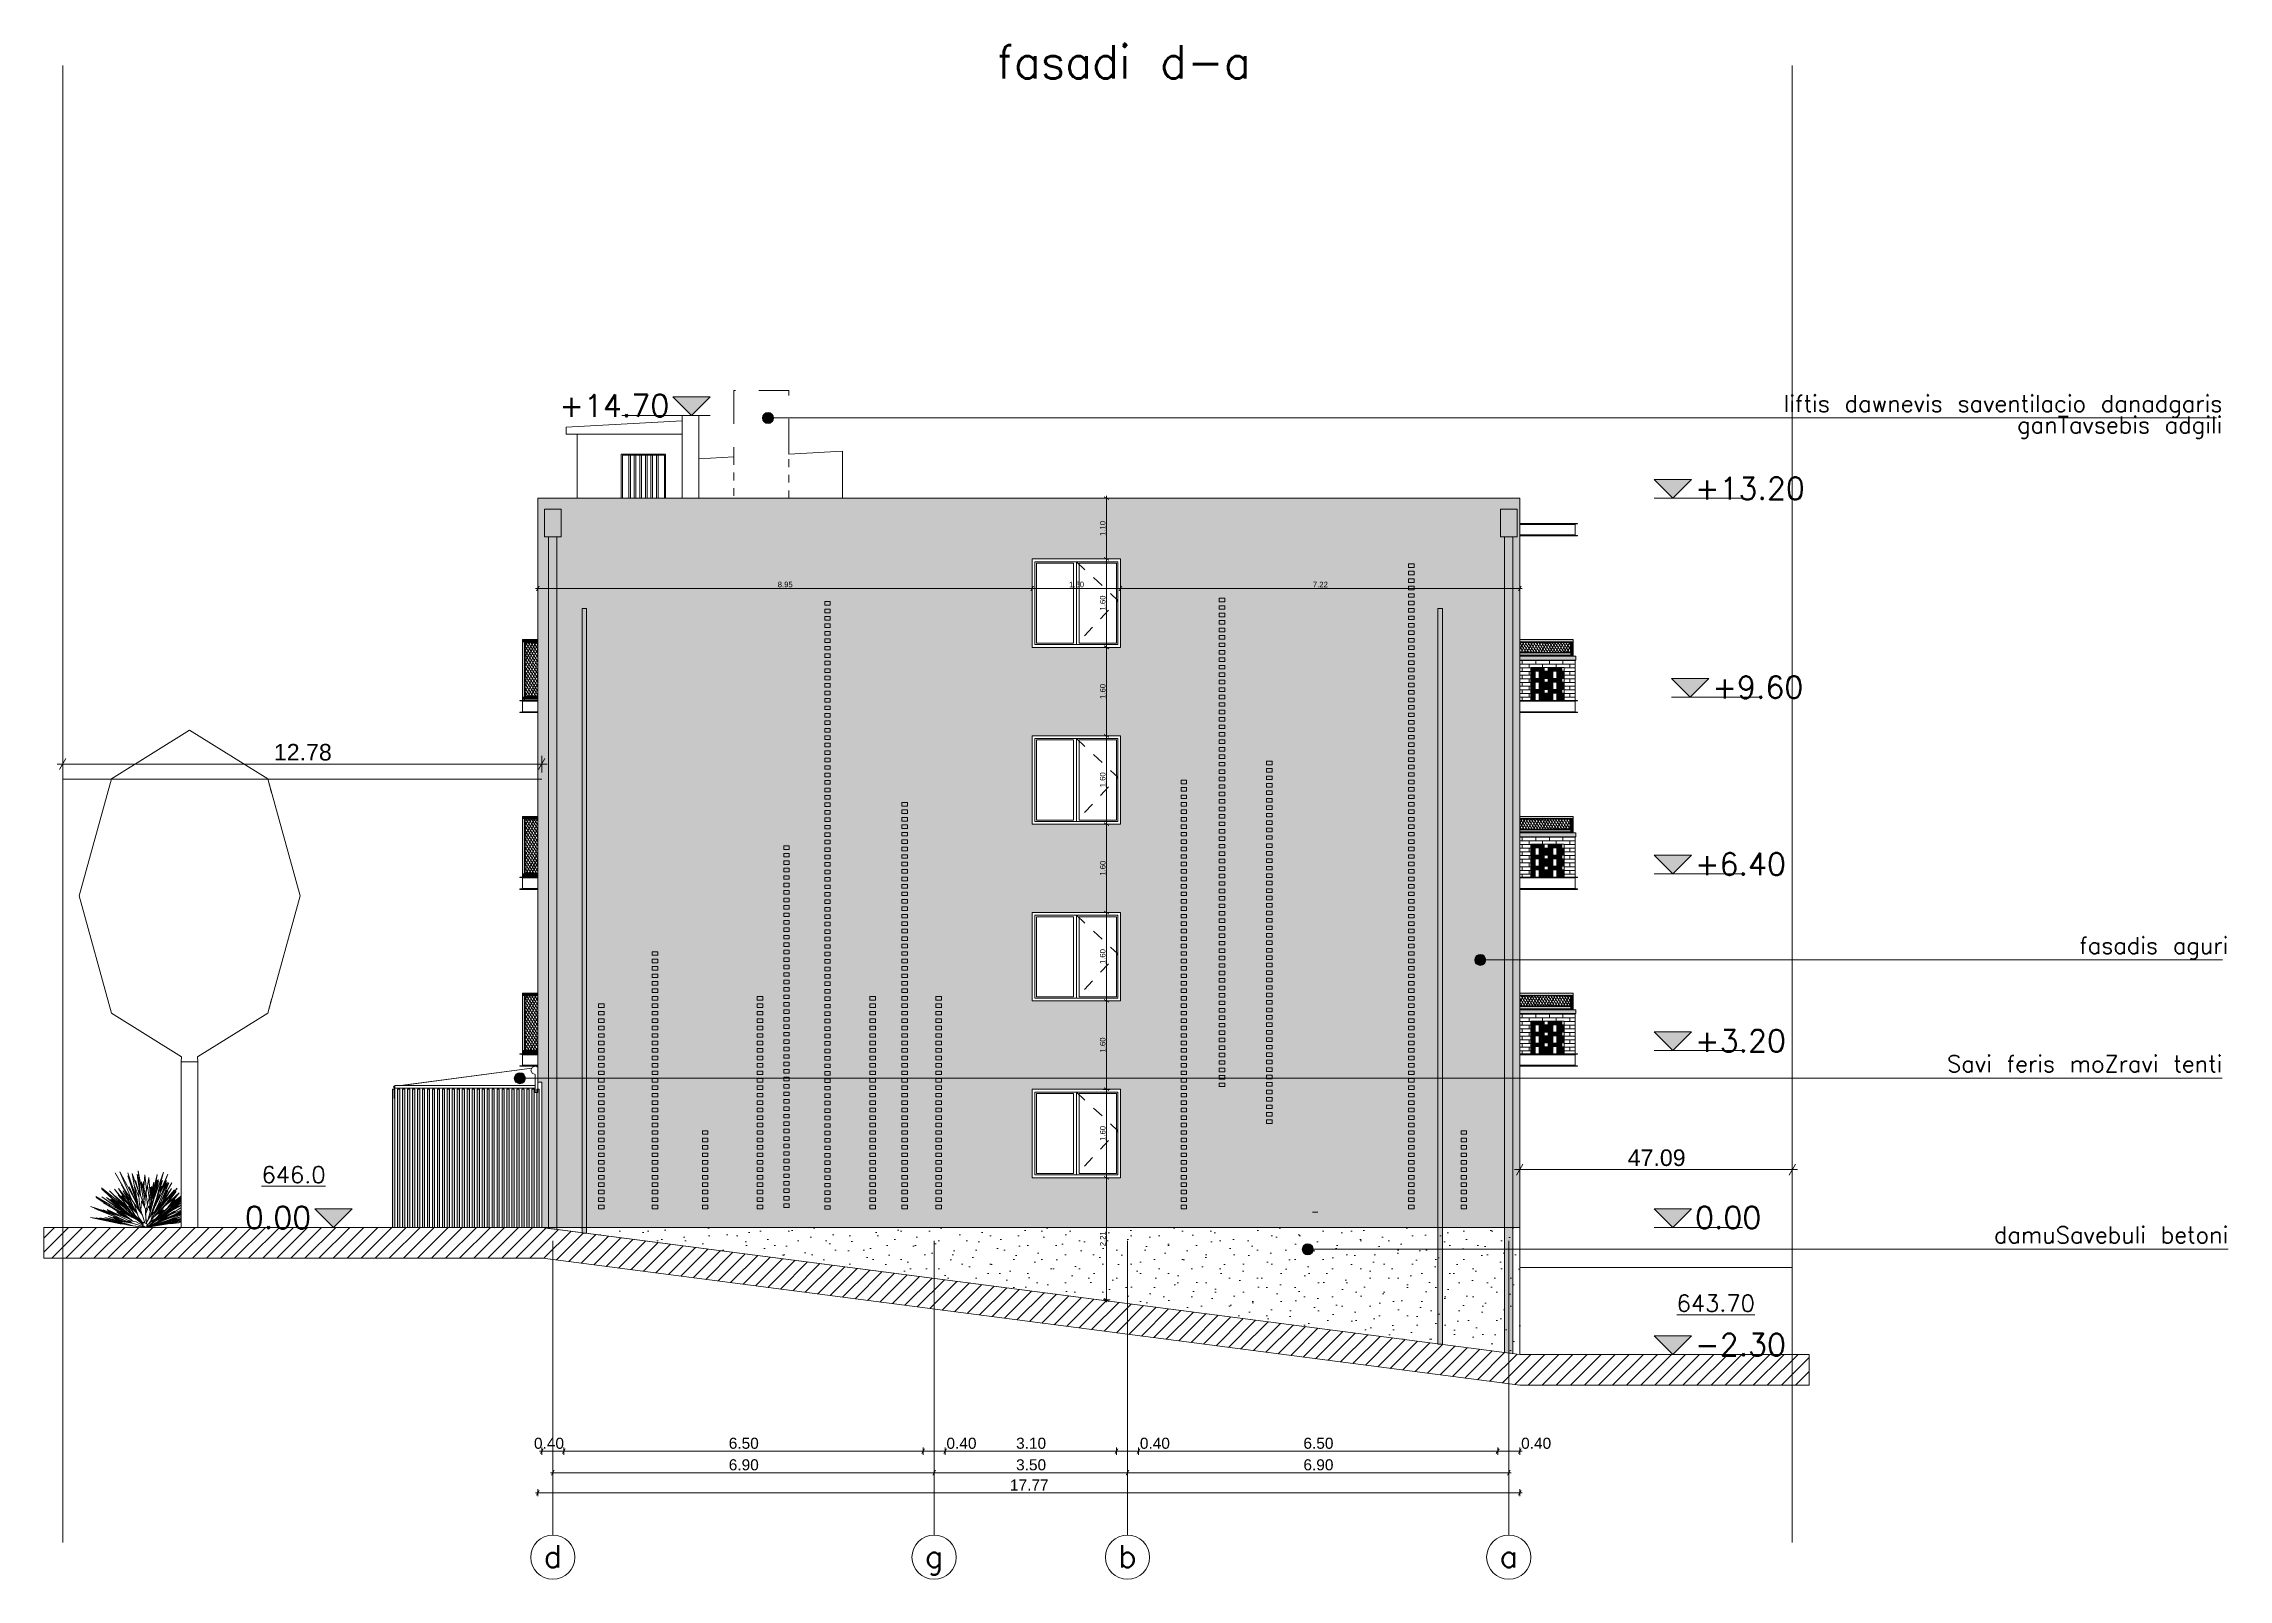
# Model space of a CAD drawing. Header units: millimetres. Extents: x 476571643 to 477489869, y 4620928210 to 4621294454.
# Drawn here: x 477328463 to 477367999, y 4621026817 to 4621054613 of the extents above; entities that cross this region are included whole.
import ezdxf

# ---------------------------------------------------------------- set-up
doc = ezdxf.new("R2010")
doc.units = ezdxf.units.MM
doc.header["$MEASUREMENT"] = 0
doc.set_wipeout_variables(frame=1)
for name, pattern in [('Dashed', [423.333333, 211.666667, -211.666667]), ('Long Dashed', [1058.333302, 634.99999, -423.333311]), ('Small Dashed', [282.222222, 141.111111, -141.111111]), ('Wipeout_Contour', [1000, 0, -1000])]:
    doc.linetypes.add(name, pattern=pattern)
for name, color, linetype, lineweight in [('0_Pen_No__1_Pen_No__250', 7, 'Continuous', 0), ('0_Pen_No__250_Pen_No__142', 142, 'Continuous', 0), ('0_Pen_No__250_Pen_No__255', 255, 'Continuous', 0), ('0_Pen_No__250_Pen_No__7', 7, 'Continuous', 0), ('0_Pen_No__42_Pen_No__250_Pen_No__144', 144, 'Continuous', 0), ('0_Pen_No__7_Pen_No__250', 7, 'Continuous', 0), ('0_Pen_No__7_Pen_No__7', 7, 'Continuous', 0), ('2D Drafting - General_Pen_No__7_Pen_No__250', 7, 'Continuous', 0), ('2D Drafting - General_Pen_No__7_Pen_No__7', 7, 'Continuous', 0), ('a-iataki_Pen_No__5_Pen_No__5_Pen_No__142', 142, 'Continuous', 0), ('Annotation - Text_Pen_No__7_Pen_No__7_Pen_No__142', 142, 'Continuous', 0), ('Annotation - Text_Pen_No__7_Pen_No__7_Pen_No__4', 7, 'Continuous', 0), ('New_._Pen_No__1', 1, 'Continuous', 0), ('New_2D Drafting - General_Pen_No__1_Pen_No__253', 252, 'Continuous', 0), ('New_2D Drafting - General_Pen_No__1_Pen_No__4', 7, 'Continuous', 0), ('New_2D Drafting - General_Pen_No__30_Pen_No__9_Pen_No__9_Pen_No__250', 7, 'Continuous', 0), ('New_2D Drafting - General_Pen_No__30_Pen_No__9_Pen_No__9_Pen_No__255', 255, 'Continuous', 0), ('New_2D Drafting - General_Pen_No__30_Pen_No__9_Pen_No__9_Pen_No__42', 250, 'Continuous', 0), ('New_2D Drafting - General_Pen_No__30_Pen_No__9_Pen_No__9_Pen_No__7', 7, 'Continuous', 0), ('New_2D Drafting - General_Pen_No__4', 7, 'Continuous', 0), ('New_2D Drafting - General_Pen_No__7', 7, 'Continuous', 0), ('New_Interior - Furniture _Pen_No__250', 7, 'Continuous', 0), ('New_Interior - Furniture _Pen_No__7', 7, 'Continuous', 0), ('New_shenobebi_Pen_No__7', 7, 'Continuous', 0), ('New_Structural - Bearing_Pen_No__1', 1, 'Continuous', 0), ('New_Structural - Bearing_Pen_No__250', 7, 'Continuous', 0), ('New_Structural - Bearing_Pen_No__4', 7, 'Continuous', 0), ('New_Structural - Bearing_Pen_No__7', 7, 'Continuous', 0), ('Structural - Bearing_Pen_No__250', 7, 'Continuous', 0), ('Structural - Bearing_Pen_No__7', 7, 'Continuous', 0), ('Structural - Bearing_Pen_No__7_Pen_No__7_Pen_No__250', 7, 'Continuous', 0), ('zoma_Pen_No__1', 1, 'Continuous', 0), ('zoma_Pen_No__142', 142, 'Continuous', 0), ('zoma_Pen_No__1_Pen_No__142', 142, 'Continuous', 0), ('zoma_Pen_No__5_Pen_No__142', 142, 'Continuous', 0), ('zoma_Pen_No__5_Pen_No__144', 144, 'Continuous', 0)]:
    doc.layers.add(name, color=color, linetype=linetype, lineweight=lineweight)
for name, color, linetype in [('New_2D Drafting - General_Pen_No__30_Pen_No__9_Pen_No__9', 7, 'Continuous'), ('New_Interior - Furniture', 7, 'Continuous'), ('zoma', 7, 'Continuous'), ('zoma_Pen_No__5', 7, 'Continuous')]:
    doc.layers.add(name, color=color, linetype=linetype)
doc.layers.add('New_2D Drafting - General_Pen_No__30_Pen_No__9_Pen_No__9_Pen_No__252', color=7, linetype='Continuous', lineweight=0, true_color=0x666666)
doc.layers.add('New_2D Drafting - General_Pen_No__30_Pen_No__9_Pen_No__9_Pen_No__254', color=7, linetype='Continuous', lineweight=0, true_color=0xcccccc)
doc.styles.add('GENERATED_STYLE_2', font='arial.ttf')
doc.linetypes.add('Break', pattern='A,0,[1,a-5 saxl бѓ’бѓђбѓ¦бѓ”бѓ‘бѓ”бѓ‘бѓ\x98_1.Shx,S=15.679026,R=0,X=0,Y=0],-1975.557214,0', length=1975.557214)
doc.dimstyles.new('GENERATED_STYLE__3', dxfattribs={"dimtxt": 200, "dimasz": 64.421331, "dimexe": 0.18, "dimexo": 3, "dimgap": 0.09, "dimtad": 1, "dimtih": 1, "dimtoh": 1, "dimlfac": 0.001, "dimzin": 0, "dimdsep": 46, "dimtxsty": 'GENERATED_STYLE_2', "dimblk": 'ARROWHEAD_2', "dimblk1": 'ARROWHEAD_2', "dimblk2": 'ARROWHEAD_2', "dimcen": 0.09, "dimclrd": 142, "dimclre": 142, "dimclrt": 142, "dimadec": 0, "dimazin": 0, "dimtfac": 1, "dimtdec": 4, "dimtmove": 0, "dimatfit": 3, "dimfxl": 1, "dimtolj": 1, "dimtzin": 0, "dimarcsym": 0})
doc.dimstyles.new('GENERATED_STYLE__31', dxfattribs={"dimtxt": 100, "dimasz": 64.421331, "dimexe": 0.18, "dimexo": 3, "dimgap": 0.09, "dimtad": 1, "dimtih": 1, "dimtoh": 1, "dimlfac": 0.001, "dimzin": 0, "dimdsep": 46, "dimtxsty": 'GENERATED_STYLE_2', "dimblk": 'ARROWHEAD_2', "dimblk1": 'ARROWHEAD_2', "dimblk2": 'ARROWHEAD_2', "dimcen": 0.09, "dimclrd": 142, "dimclre": 142, "dimclrt": 142, "dimadec": 0, "dimazin": 0, "dimtfac": 1, "dimtdec": 4, "dimtmove": 0, "dimatfit": 3, "dimfxl": 1, "dimtolj": 1, "dimtzin": 0, "dimarcsym": 0})
doc.dimstyles.new('GENERATED_STYLE__32', dxfattribs={"dimtxt": 100, "dimasz": 64.421331, "dimexe": 0.18, "dimexo": 3, "dimgap": 0.09, "dimtad": 1, "dimlfac": 0.001, "dimzin": 0, "dimdsep": 46, "dimtxsty": 'GENERATED_STYLE_2', "dimblk": 'ARROWHEAD_2', "dimblk1": 'ARROWHEAD_2', "dimblk2": 'ARROWHEAD_2', "dimcen": 0.09, "dimclrd": 142, "dimclre": 142, "dimclrt": 142, "dimadec": 0, "dimazin": 0, "dimtfac": 1, "dimtdec": 4, "dimtmove": 0, "dimatfit": 3, "dimfxl": 1, "dimtolj": 1, "dimtzin": 0, "dimarcsym": 0})
doc.dimstyles.new('GENERATED_STYLE__4', dxfattribs={"dimtxt": 200, "dimasz": 64.421331, "dimexe": 0.18, "dimexo": 3, "dimgap": 0.09, "dimtad": 1, "dimtih": 1, "dimtoh": 1, "dimlfac": 0.001, "dimzin": 0, "dimdsep": 46, "dimtxsty": 'GENERATED_STYLE_2', "dimblk": 'ARROWHEAD_2', "dimblk1": 'ARROWHEAD_2', "dimblk2": 'ARROWHEAD_2', "dimcen": 0.09, "dimclrd": 142, "dimclre": 142, "dimclrt": 142, "dimadec": 0, "dimazin": 0, "dimtfac": 1, "dimtdec": 4, "dimtmove": 2, "dimatfit": 3, "dimfxl": 1, "dimtolj": 1, "dimtzin": 0, "dimarcsym": 0})
doc.dimstyles.new('GENERATED_STYLE__5', dxfattribs={"dimtxt": 300, "dimasz": 152, "dimexe": 0.18, "dimexo": 3, "dimgap": 0.09, "dimtad": 1, "dimtih": 1, "dimtoh": 1, "dimlfac": 0.001, "dimzin": 0, "dimdsep": 46, "dimtxsty": 'GENERATED_STYLE_2', "dimblk": 'ARROWHEAD_2', "dimblk1": 'ARROWHEAD_2', "dimblk2": 'ARROWHEAD_2', "dimcen": 0.09, "dimclrd": 1, "dimclre": 1, "dimclrt": 1, "dimadec": 0, "dimazin": 0, "dimtfac": 1, "dimtdec": 4, "dimtmove": 0, "dimatfit": 3, "dimfxl": 1, "dimtolj": 1, "dimtzin": 0, "dimarcsym": 0})
pattern_1 = [(60, (476844527.15, 4621385791.044), (-38.9711432, 22.5), []), (122.8330945, (476844527.15, 4621385791.044), (36.8060797, 18.75), [])]

msp = doc.modelspace()

# ---------------------------------------------------------------- texts
at = {"layer": 'a-iataki_Pen_No__5_Pen_No__5_Pen_No__142', "color": 142, "linetype": 'Continuous', "lineweight": 0, "char_height": 400, "attachment_point": 3}
for s, insert in [('\\A1;{\\pqr;\\Ftxt.shx;d}', (477337841.123, 4621027432.161)), ('\\A1;{\\pqr;\\Ftxt.shx;b}', (477348240.84, 4621027433.361)), ('\\A1;{\\pqr;\\Ftxt.shx;g}', (477344740.998, 4621027433.361)), ('\\A1;{\\pqr;\\Ftxt.shx;a}', (477355140.84, 4621027433.361))]:
    msp.add_mtext(s, dxfattribs=dict(at, insert=insert))
at = {"layer": 'Annotation - Text_Pen_No__7_Pen_No__7_Pen_No__142', "color": 142, "linetype": 'Continuous', "lineweight": 0, "insert": (477367891.077, 4621048249.685), "char_height": 300, "width": 9512.13207, "attachment_point": 3, "line_spacing_factor": 0.771329}
msp.add_mtext('\\A1;{\\pqr;\\Ftxt.shx;liftis dawnevis saventilacio danadgaris ganTavsebis adgili}', dxfattribs=at)
at = {"layer": 'Annotation - Text_Pen_No__7_Pen_No__7_Pen_No__142', "color": 142, "linetype": 'Continuous', "lineweight": 0, "char_height": 300, "attachment_point": 3}
for s, insert in [('\\A1;{\\pqr;\\Ftxt.shx;fasadis aguri}', (477367998.912, 4621038439.696)), ('\\A1;{\\pqr;\\Ftxt.shx;Savi feris moZravi tenti}', (477367891.077, 4621036297.843)), ('\\A1;{\\pqr;\\Ftxt.shx;damuSavebuli betoni}', (477367998.912, 4621033200.676))]:
    msp.add_mtext(s, dxfattribs=dict(at, insert=insert))
at = {"layer": 'Annotation - Text_Pen_No__7_Pen_No__7_Pen_No__4', "color": 7, "linetype": 'Continuous', "lineweight": 0, "insert": (477350311.03, 4621054584.663), "char_height": 600, "attachment_point": 3}
msp.add_mtext('\\A1;{\\pqr;\\Ftxt.shx;fasadi \\Ftxt.shx;d\\Ftxt.shx;-\\Ftxt.shx;a}', dxfattribs=at)
at = {"layer": 'New_._Pen_No__1', "color": 1, "linetype": 'Continuous', "lineweight": 0, "char_height": 300, "attachment_point": 2}
for s, insert in [('\\A1;{\\pqc;\\Ftxt.shx;\\L\\L64\\Ftxt.shx;6\\Ftxt.shx;.0}', (477332985.664, 4621034290.684)), ('\\A1;{\\pqc;\\Ftxt.shx;\\L\\L64\\Ftxt.shx;3\\Ftxt.shx;.70}', (477358722.928, 4621031964.054))]:
    msp.add_mtext(s, dxfattribs=dict(at, insert=insert))
at = {"layer": 'zoma_Pen_No__1_Pen_No__142', "color": 142, "linetype": 'Continuous', "lineweight": 0, "char_height": 400}
for s, insert, attachment_point, rotation in [('\\A1;{\\pqr;\\Ftxt.shx;+1\\Ftxt.shx;4\\Ftxt.shx;.\\Ftxt.shx;70}', (477339783.366, 4621047861.922), 9, 0.0139872), ('\\A1;{\\pql;\\Ftxt.shx;+13.\\Ftxt.shx;2\\Ftxt.shx;0}', (477358346.203, 4621046363.523), 7, 0.0139872), ('\\A1;{\\pql;\\Ftxt.shx;+9.\\Ftxt.shx;6\\Ftxt.shx;0}', (477358661.945, 4621042763.329), 7, 0.0139872), ('\\A1;{\\pql;\\Ftxt.shx;+\\Ftxt.shx;6\\Ftxt.shx;.40}', (477358346.221, 4621039563.929), 7, 0.0139872), ('\\A1;{\\pql;\\Ftxt.shx;+\\Ftxt.shx;3\\Ftxt.shx;.20}', (477358347.002, 4621036363.929), 7, 0.0139872), ('\\A1;{\\pqr;\\Ftxt.shx;0\\Ftxt.shx;.00}', (477333304.018, 4621033163.824), 9, 359.9860128), ('\\A1;{\\pql;\\Ftxt.shx;0\\Ftxt.shx;.00}', (477358347.783, 4621033164.106), 7, 0.0139872), ('\\A1;{\\pql;\\Ftxt.shx;-2.\\Ftxt.shx;30}', (477358348.921, 4621030863.848), 7, 0.0139872)]:
    msp.add_mtext(s, dxfattribs=dict(at, insert=insert, attachment_point=attachment_point, rotation=rotation))

# ---------------------------------------------------------------- blocks, each defined once
blk = doc.blocks.new('*D1068', base_point=(476844527, 4621385791))
at = {"layer": 'zoma_Pen_No__142', "color": 142, "linetype": 'Continuous', "lineweight": 0, "transparency": 16777216}
for p, q in [((477348052, 4621028705), (477348101, 4621028790)), ((477348077, 4621028811), (477348077, 4621028684)), ((477354977, 4621028747), (477348077, 4621028747)), ((477354952, 4621028705), (477355001, 4621028790)), ((477354977, 4621028811), (477354977, 4621028684)), ((477355018, 4621028747), (477354977, 4621028747))]:
    blk.add_line(p, q, dxfattribs=at)
at = {"layer": 'zoma_Pen_No__142', "color": 142, "lineweight": 0, "transparency": 16777216, "insert": (477351261, 4621028787), "char_height": 200, "attachment_point": 7, "style": 'GENERATED_STYLE_2'}
blk.add_mtext('\\A1;{\\pql;\\fArial CYR|b0|i0|c204|p34;6.90}', dxfattribs=at)
blk = doc.blocks.new('ARROWHEAD_2')
at = {"color": 0, "linetype": 'Continuous', "lineweight": 0}
for p, q in [((0, 0), (-1, 0)), ((-0.38, -0.66), (0.38, 0.66))]:
    blk.add_line(p, q, dxfattribs=at)
blk = doc.blocks.new('*D1069', base_point=(476844527, 4621385791))
at = {"layer": 'zoma_Pen_No__142', "color": 142, "linetype": 'Continuous', "lineweight": 0, "transparency": 16777216}
for p, q in [((477344553, 4621028705), (477344601, 4621028790)), ((477344577, 4621028811), (477344577, 4621028684)), ((477348077, 4621028747), (477344577, 4621028747)), ((477348052, 4621028705), (477348101, 4621028790)), ((477348077, 4621028811), (477348077, 4621028684))]:
    blk.add_line(p, q, dxfattribs=at)
at = {"layer": 'zoma_Pen_No__142', "color": 142, "lineweight": 0, "transparency": 16777216, "insert": (477346061, 4621028787), "char_height": 200, "attachment_point": 7, "style": 'GENERATED_STYLE_2'}
blk.add_mtext('\\A1;{\\pql;\\fArial CYR|b0|i0|c204|p34;3.50}', dxfattribs=at)
blk = doc.blocks.new('*D1070', base_point=(476844527, 4621385791))
at = {"layer": 'zoma_Pen_No__142', "color": 142, "linetype": 'Continuous', "lineweight": 0, "transparency": 16777216}
for p, q in [((477337677, 4621028747), (477337636, 4621028747)), ((477337701, 4621028790), (477337653, 4621028705)), ((477337677, 4621028811), (477337677, 4621028684)), ((477344577, 4621028747), (477337677, 4621028747)), ((477344553, 4621028705), (477344601, 4621028790)), ((477344577, 4621028811), (477344577, 4621028684))]:
    blk.add_line(p, q, dxfattribs=at)
at = {"layer": 'zoma_Pen_No__142', "color": 142, "lineweight": 0, "transparency": 16777216, "insert": (477340861, 4621028787), "char_height": 200, "attachment_point": 7, "style": 'GENERATED_STYLE_2'}
blk.add_mtext('\\A1;{\\pql;\\fArial CYR|b0|i0|c204|p34;6.90}', dxfattribs=at)
blk = doc.blocks.new('*D1071', base_point=(476844527, 4621385791))
at = {"layer": 'zoma_Pen_No__142', "color": 142, "linetype": 'Continuous', "lineweight": 0, "transparency": 16777216}
for p, q in [((477354752, 4621029094), (477354801, 4621029179)), ((477354777, 4621029200), (477354777, 4621029073)), ((477355177, 4621029137), (477354777, 4621029137)), ((477355152, 4621029094), (477355201, 4621029179)), ((477355177, 4621029200), (477355177, 4621029073)), ((477355218, 4621029137), (477355177, 4621029137))]:
    blk.add_line(p, q, dxfattribs=at)
at = {"layer": 'zoma_Pen_No__142', "color": 142, "lineweight": 0, "transparency": 16777216, "insert": (477355201, 4621029177), "char_height": 200, "attachment_point": 7, "style": 'GENERATED_STYLE_2'}
blk.add_mtext('\\A1;{\\pql;\\fArial CYR|b0|i0|c204|p34;0.40}', dxfattribs=at)
blk = doc.blocks.new('*D1072', base_point=(476844527, 4621385791))
at = {"layer": 'zoma_Pen_No__142', "color": 142, "linetype": 'Continuous', "lineweight": 0, "transparency": 16777216}
for p, q in [((477348252, 4621029094), (477348301, 4621029179)), ((477348277, 4621029200), (477348277, 4621029073)), ((477354777, 4621029137), (477348277, 4621029137)), ((477354752, 4621029094), (477354801, 4621029179)), ((477354777, 4621029200), (477354777, 4621029073))]:
    blk.add_line(p, q, dxfattribs=at)
at = {"layer": 'zoma_Pen_No__142', "color": 142, "lineweight": 0, "transparency": 16777216, "char_height": 200, "attachment_point": 7, "style": 'GENERATED_STYLE_2'}
for s, insert in [('\\A1;{\\pql;\\fArial CYR|b0|i0|c204|p34;0.40}', (477348301, 4621029177)), ('\\A1;{\\pql;\\fArial CYR|b0|i0|c204|p34;6.50}', (477351261, 4621029177))]:
    blk.add_mtext(s, dxfattribs=dict(at, insert=insert))
blk = doc.blocks.new('*D1073', base_point=(476844527, 4621385791))
at = {"layer": 'zoma_Pen_No__142', "color": 142, "linetype": 'Continuous', "lineweight": 0, "transparency": 16777216}
for p, q in [((477347853, 4621029094), (477347902, 4621029179)), ((477347878, 4621029200), (477347878, 4621029073)), ((477348277, 4621029137), (477347878, 4621029137)), ((477348252, 4621029094), (477348301, 4621029179)), ((477348277, 4621029200), (477348277, 4621029073))]:
    blk.add_line(p, q, dxfattribs=at)
blk = doc.blocks.new('*D1074', base_point=(476844527, 4621385791))
at = {"layer": 'zoma_Pen_No__142', "color": 142, "linetype": 'Continuous', "lineweight": 0, "transparency": 16777216}
for p, q in [((477344753, 4621029094), (477344801, 4621029179)), ((477344777, 4621029200), (477344777, 4621029073)), ((477347878, 4621029137), (477344777, 4621029137)), ((477347853, 4621029094), (477347902, 4621029179)), ((477347878, 4621029200), (477347878, 4621029073))]:
    blk.add_line(p, q, dxfattribs=at)
at = {"layer": 'zoma_Pen_No__142', "color": 142, "lineweight": 0, "transparency": 16777216, "char_height": 200, "attachment_point": 7, "style": 'GENERATED_STYLE_2'}
for s, insert in [('\\A1;{\\pql;\\fArial CYR|b0|i0|c204|p34;0.40}', (477344801, 4621029177)), ('\\A1;{\\pql;\\fArial CYR|b0|i0|c204|p34;3.10}', (477346061, 4621029177))]:
    blk.add_mtext(s, dxfattribs=dict(at, insert=insert))
blk = doc.blocks.new('*D1075', base_point=(476844527, 4621385791))
at = {"layer": 'zoma_Pen_No__142', "color": 142, "linetype": 'Continuous', "lineweight": 0, "transparency": 16777216}
for p, q in [((477344353, 4621029094), (477344401, 4621029179)), ((477344377, 4621029200), (477344377, 4621029073)), ((477344777, 4621029137), (477344377, 4621029137)), ((477344753, 4621029094), (477344801, 4621029179)), ((477344777, 4621029200), (477344777, 4621029073))]:
    blk.add_line(p, q, dxfattribs=at)
blk = doc.blocks.new('*D1076', base_point=(476844527, 4621385791))
at = {"layer": 'zoma_Pen_No__142', "color": 142, "linetype": 'Continuous', "lineweight": 0, "transparency": 16777216}
for p, q in [((477337853, 4621029094), (477337901, 4621029179)), ((477337877, 4621029200), (477337877, 4621029073)), ((477344377, 4621029137), (477337877, 4621029137)), ((477344353, 4621029094), (477344401, 4621029179)), ((477344377, 4621029200), (477344377, 4621029073))]:
    blk.add_line(p, q, dxfattribs=at)
at = {"layer": 'zoma_Pen_No__142', "color": 142, "lineweight": 0, "transparency": 16777216, "insert": (477340861, 4621029177), "char_height": 200, "attachment_point": 7, "style": 'GENERATED_STYLE_2'}
blk.add_mtext('\\A1;{\\pql;\\fArial CYR|b0|i0|c204|p34;6.50}', dxfattribs=at)
blk = doc.blocks.new('*D1077', base_point=(476844527, 4621385791))
at = {"layer": 'zoma_Pen_No__142', "color": 142, "linetype": 'Continuous', "lineweight": 0, "transparency": 16777216}
for p, q in [((477337477, 4621029137), (477337436, 4621029137)), ((477337501, 4621029179), (477337453, 4621029094)), ((477337477, 4621029200), (477337477, 4621029073)), ((477337877, 4621029137), (477337477, 4621029137)), ((477337853, 4621029094), (477337901, 4621029179)), ((477337877, 4621029200), (477337877, 4621029073))]:
    blk.add_line(p, q, dxfattribs=at)
at = {"layer": 'zoma_Pen_No__142', "color": 142, "lineweight": 0, "transparency": 16777216, "insert": (477337336, 4621029177), "char_height": 200, "attachment_point": 7, "style": 'GENERATED_STYLE_2'}
blk.add_mtext('\\A1;{\\pql;\\fArial CYR|b0|i0|c204|p34;0.40}', dxfattribs=at)
blk = doc.blocks.new('*D1078', base_point=(476844527, 4621385791))
at = {"layer": 'zoma_Pen_No__1', "color": 1, "linetype": 'Continuous', "lineweight": 0, "transparency": 16777216}
for p, q in [((477328808, 4621041574), (477328710, 4621041574)), ((477328865, 4621041674), (477328750, 4621041474)), ((477328808, 4621041724), (477328808, 4621041424)), ((477337477, 4621041574), (477328808, 4621041574)), ((477337419, 4621041474), (477337535, 4621041674)), ((477337477, 4621041724), (477337477, 4621041424)), ((477337575, 4621041574), (477337477, 4621041574))]:
    blk.add_line(p, q, dxfattribs=at)
at = {"layer": 'zoma_Pen_No__1', "color": 1, "lineweight": 0, "transparency": 16777216, "insert": (477332629, 4621041634), "char_height": 300, "attachment_point": 7, "style": 'GENERATED_STYLE_2'}
blk.add_mtext('\\A1;{\\pql;\\fArial CYR|b0|i0|c204|p34;12.78}', dxfattribs=at)
blk = doc.blocks.new('*D1079', base_point=(476844527, 4621385791))
at = {"layer": 'zoma_Pen_No__142', "color": 142, "linetype": 'Continuous', "lineweight": 0, "transparency": 16777216}
for p, q in [((477337365, 4621028384), (477337407, 4621028384)), ((477337431, 4621028427), (477337382, 4621028342)), ((477337407, 4621028321), (477337407, 4621028448)), ((477337407, 4621028384), (477355177, 4621028384)), ((477355152, 4621028342), (477355201, 4621028427)), ((477355177, 4621028321), (477355177, 4621028448)), ((477355177, 4621028384), (477355218, 4621028384))]:
    blk.add_line(p, q, dxfattribs=at)
at = {"layer": 'zoma_Pen_No__142', "color": 142, "lineweight": 0, "transparency": 16777216, "insert": (477345950, 4621028424), "char_height": 200, "attachment_point": 7, "style": 'GENERATED_STYLE_2'}
blk.add_mtext('\\A1;{\\pql;\\fArial CYR|b0|i0|c204|p34;17.77}', dxfattribs=at)
blk = doc.blocks.new('*D1727', base_point=(476844527, 4621385791))
at = {"layer": 'zoma_Pen_No__1', "color": 1, "linetype": 'Continuous', "lineweight": 0, "transparency": 16777216}
for p, q in [((477355079, 4621034234), (477355177, 4621034234)), ((477355234, 4621034334), (477355119, 4621034134)), ((477355177, 4621034084), (477355177, 4621034384)), ((477355177, 4621034234), (477360107, 4621034234)), ((477360049, 4621034134), (477360164, 4621034334)), ((477360107, 4621034084), (477360107, 4621034384)), ((477360107, 4621034234), (477360205, 4621034234))]:
    blk.add_line(p, q, dxfattribs=at)
at = {"layer": 'zoma_Pen_No__1', "color": 1, "lineweight": 0, "transparency": 16777216, "insert": (477357129, 4621034294), "char_height": 300, "attachment_point": 7, "style": 'GENERATED_STYLE_2'}
blk.add_mtext('\\A1;{\\pql;\\fArial CYR|b0|i0|c204|p34;47.09}', dxfattribs=at)
blk = doc.blocks.new('*D1769', base_point=(476844527, 4621385791))
at = {"layer": 'zoma_Pen_No__142', "color": 142, "linetype": 'Continuous', "lineweight": 0, "transparency": 16777216}
for p, q in [((477337365, 4621044753), (477337407, 4621044753)), ((477337431, 4621044795), (477337382, 4621044711)), ((477337407, 4621044689), (477337407, 4621044817)), ((477337407, 4621044753), (477346353, 4621044753)), ((477346377, 4621044795), (477346328, 4621044711)), ((477346353, 4621044689), (477346353, 4621044817))]:
    blk.add_line(p, q, dxfattribs=at)
at = {"layer": 'zoma_Pen_No__142', "color": 142, "lineweight": 0, "transparency": 16777216, "insert": (477341747, 4621044773), "char_height": 100, "attachment_point": 7, "style": 'GENERATED_STYLE_2'}
blk.add_mtext('\\A1;{\\pql;\\fArial CYR|b0|i0|c204|p34;8.95}', dxfattribs=at)
blk = doc.blocks.new('*D1770', base_point=(476844527, 4621385791))
at = {"layer": 'zoma_Pen_No__142', "color": 142, "linetype": 'Continuous', "lineweight": 0, "transparency": 16777216}
for p, q in [((477346377, 4621044795), (477346328, 4621044711)), ((477346353, 4621044689), (477346353, 4621044817)), ((477346353, 4621044753), (477347953, 4621044753)), ((477347977, 4621044795), (477347928, 4621044711)), ((477347953, 4621044689), (477347953, 4621044817))]:
    blk.add_line(p, q, dxfattribs=at)
at = {"layer": 'zoma_Pen_No__142', "color": 142, "lineweight": 0, "transparency": 16777216, "insert": (477347020, 4621044773), "char_height": 100, "attachment_point": 7, "style": 'GENERATED_STYLE_2'}
blk.add_mtext('\\A1;{\\pql;\\fArial CYR|b0|i0|c204|p34;1.60}', dxfattribs=at)
blk = doc.blocks.new('*D1771', base_point=(476844527, 4621385791))
at = {"layer": 'zoma_Pen_No__142', "color": 142, "linetype": 'Continuous', "lineweight": 0, "transparency": 16777216}
for p, q in [((477347977, 4621044795), (477347928, 4621044711)), ((477347953, 4621044689), (477347953, 4621044817)), ((477347953, 4621044753), (477355177, 4621044753)), ((477355152, 4621044711), (477355201, 4621044795)), ((477355177, 4621044689), (477355177, 4621044817)), ((477355177, 4621044753), (477355218, 4621044753))]:
    blk.add_line(p, q, dxfattribs=at)
at = {"layer": 'zoma_Pen_No__142', "color": 142, "lineweight": 0, "transparency": 16777216, "insert": (477351432, 4621044773), "char_height": 100, "attachment_point": 7, "style": 'GENERATED_STYLE_2'}
blk.add_mtext('\\A1;{\\pql;\\fArial CYR|b0|i0|c204|p34;7.22}', dxfattribs=at)
blk = doc.blocks.new('*D1772', base_point=(476844527, 4621385791))
at = {"layer": 'zoma_Pen_No__142', "color": 142, "linetype": 'Continuous', "lineweight": 0, "transparency": 16777216}
for p, q in [((477347763, 4621034086), (477347636, 4621034086)), ((477347657, 4621034111), (477347742, 4621034062)), ((477347700, 4621031873), (477347700, 4621034086)), ((477347763, 4621031873), (477347636, 4621031873)), ((477347657, 4621031897), (477347742, 4621031848)), ((477347700, 4621031831), (477347700, 4621031873))]:
    blk.add_line(p, q, dxfattribs=at)
at = {"layer": 'zoma_Pen_No__142', "color": 142, "lineweight": 0, "transparency": 16777216, "insert": (477347680, 4621032846), "char_height": 100, "attachment_point": 7, "rotation": 90, "style": 'GENERATED_STYLE_2'}
blk.add_mtext('\\A1;{\\pql;\\fArial CYR|b0|i0|c204|p34;2.21}', dxfattribs=at)
blk = doc.blocks.new('*D1773', base_point=(476844527, 4621385791))
at = {"layer": 'zoma_Pen_No__142', "color": 142, "linetype": 'Continuous', "lineweight": 0, "transparency": 16777216}
for p, q in [((477347763, 4621035686), (477347636, 4621035686)), ((477347657, 4621035711), (477347742, 4621035662)), ((477347700, 4621034086), (477347700, 4621035686)), ((477347763, 4621034086), (477347636, 4621034086)), ((477347657, 4621034111), (477347742, 4621034062))]:
    blk.add_line(p, q, dxfattribs=at)
at = {"layer": 'zoma_Pen_No__142', "color": 142, "lineweight": 0, "transparency": 16777216, "insert": (477347680, 4621034753), "char_height": 100, "attachment_point": 7, "rotation": 90, "style": 'GENERATED_STYLE_2'}
blk.add_mtext('\\A1;{\\pql;\\fArial CYR|b0|i0|c204|p34;1.60}', dxfattribs=at)
blk = doc.blocks.new('*D1774', base_point=(476844527, 4621385791))
at = {"layer": 'zoma_Pen_No__142', "color": 142, "linetype": 'Continuous', "lineweight": 0, "transparency": 16777216}
for p, q in [((477347763, 4621037286), (477347636, 4621037286)), ((477347657, 4621037311), (477347742, 4621037262)), ((477347700, 4621035686), (477347700, 4621037286)), ((477347763, 4621035686), (477347636, 4621035686)), ((477347657, 4621035711), (477347742, 4621035662))]:
    blk.add_line(p, q, dxfattribs=at)
at = {"layer": 'zoma_Pen_No__142', "color": 142, "lineweight": 0, "transparency": 16777216, "insert": (477347680, 4621036353), "char_height": 100, "attachment_point": 7, "rotation": 90, "style": 'GENERATED_STYLE_2'}
blk.add_mtext('\\A1;{\\pql;\\fArial CYR|b0|i0|c204|p34;1.60}', dxfattribs=at)
blk = doc.blocks.new('*D1775', base_point=(476844527, 4621385791))
at = {"layer": 'zoma_Pen_No__142', "color": 142, "linetype": 'Continuous', "lineweight": 0, "transparency": 16777216}
for p, q in [((477347763, 4621038886), (477347636, 4621038886)), ((477347657, 4621038911), (477347742, 4621038862)), ((477347700, 4621037286), (477347700, 4621038886)), ((477347763, 4621037286), (477347636, 4621037286)), ((477347657, 4621037311), (477347742, 4621037262))]:
    blk.add_line(p, q, dxfattribs=at)
at = {"layer": 'zoma_Pen_No__142', "color": 142, "lineweight": 0, "transparency": 16777216, "insert": (477347680, 4621037953), "char_height": 100, "attachment_point": 7, "rotation": 90, "style": 'GENERATED_STYLE_2'}
blk.add_mtext('\\A1;{\\pql;\\fArial CYR|b0|i0|c204|p34;1.60}', dxfattribs=at)
blk = doc.blocks.new('*D1776', base_point=(476844527, 4621385791))
at = {"layer": 'zoma_Pen_No__142', "color": 142, "linetype": 'Continuous', "lineweight": 0, "transparency": 16777216}
for p, q in [((477347763, 4621040486), (477347636, 4621040486)), ((477347657, 4621040511), (477347742, 4621040462)), ((477347700, 4621038886), (477347700, 4621040486)), ((477347763, 4621038886), (477347636, 4621038886)), ((477347657, 4621038911), (477347742, 4621038862))]:
    blk.add_line(p, q, dxfattribs=at)
at = {"layer": 'zoma_Pen_No__142', "color": 142, "lineweight": 0, "transparency": 16777216, "insert": (477347680, 4621039553), "char_height": 100, "attachment_point": 7, "rotation": 90, "style": 'GENERATED_STYLE_2'}
blk.add_mtext('\\A1;{\\pql;\\fArial CYR|b0|i0|c204|p34;1.60}', dxfattribs=at)
blk = doc.blocks.new('*D1777', base_point=(476844527, 4621385791))
at = {"layer": 'zoma_Pen_No__142', "color": 142, "linetype": 'Continuous', "lineweight": 0, "transparency": 16777216}
for p, q in [((477347763, 4621042086), (477347636, 4621042086)), ((477347657, 4621042111), (477347742, 4621042062)), ((477347700, 4621040486), (477347700, 4621042086)), ((477347763, 4621040486), (477347636, 4621040486)), ((477347657, 4621040511), (477347742, 4621040462))]:
    blk.add_line(p, q, dxfattribs=at)
at = {"layer": 'zoma_Pen_No__142', "color": 142, "lineweight": 0, "transparency": 16777216, "insert": (477347680, 4621041153), "char_height": 100, "attachment_point": 7, "rotation": 90, "style": 'GENERATED_STYLE_2'}
blk.add_mtext('\\A1;{\\pql;\\fArial CYR|b0|i0|c204|p34;1.60}', dxfattribs=at)
blk = doc.blocks.new('*D1778', base_point=(476844527, 4621385791))
at = {"layer": 'zoma_Pen_No__142', "color": 142, "linetype": 'Continuous', "lineweight": 0, "transparency": 16777216}
for p, q in [((477347763, 4621043686), (477347636, 4621043686)), ((477347657, 4621043711), (477347742, 4621043662)), ((477347700, 4621042086), (477347700, 4621043686)), ((477347763, 4621042086), (477347636, 4621042086)), ((477347657, 4621042111), (477347742, 4621042062))]:
    blk.add_line(p, q, dxfattribs=at)
at = {"layer": 'zoma_Pen_No__142', "color": 142, "lineweight": 0, "transparency": 16777216, "insert": (477347680, 4621042753), "char_height": 100, "attachment_point": 7, "rotation": 90, "style": 'GENERATED_STYLE_2'}
blk.add_mtext('\\A1;{\\pql;\\fArial CYR|b0|i0|c204|p34;1.60}', dxfattribs=at)
blk = doc.blocks.new('*D1779', base_point=(476844527, 4621385791))
at = {"layer": 'zoma_Pen_No__142', "color": 142, "linetype": 'Continuous', "lineweight": 0, "transparency": 16777216}
for p, q in [((477347763, 4621045286), (477347636, 4621045286)), ((477347657, 4621045311), (477347742, 4621045262)), ((477347700, 4621043686), (477347700, 4621045286)), ((477347763, 4621043686), (477347636, 4621043686)), ((477347657, 4621043711), (477347742, 4621043662))]:
    blk.add_line(p, q, dxfattribs=at)
at = {"layer": 'zoma_Pen_No__142', "color": 142, "lineweight": 0, "transparency": 16777216, "insert": (477347680, 4621044353), "char_height": 100, "attachment_point": 7, "rotation": 90, "style": 'GENERATED_STYLE_2'}
blk.add_mtext('\\A1;{\\pql;\\fArial CYR|b0|i0|c204|p34;1.60}', dxfattribs=at)
blk = doc.blocks.new('*D1780', base_point=(476844527, 4621385791))
at = {"layer": 'zoma_Pen_No__142', "color": 142, "linetype": 'Continuous', "lineweight": 0, "transparency": 16777216}
for p, q in [((477347763, 4621046386), (477347636, 4621046386)), ((477347742, 4621046361), (477347657, 4621046410)), ((477347700, 4621046386), (477347700, 4621046427)), ((477347700, 4621045286), (477347700, 4621046386)), ((477347763, 4621045286), (477347636, 4621045286)), ((477347657, 4621045311), (477347742, 4621045262))]:
    blk.add_line(p, q, dxfattribs=at)
at = {"layer": 'zoma_Pen_No__142', "color": 142, "lineweight": 0, "transparency": 16777216, "insert": (477347680, 4621045703), "char_height": 100, "attachment_point": 7, "rotation": 90, "style": 'GENERATED_STYLE_2'}
blk.add_mtext('\\A1;{\\pql;\\fArial CYR|b0|i0|c204|p34;1.10}', dxfattribs=at)
blk = doc.blocks.new('Line_113', base_point=(477354461, 4621038029))
at = {"layer": 'zoma_Pen_No__5_Pen_No__142', "linetype": 'Continuous', "lineweight": 0}
blk.add_hatch(color=142, dxfattribs=at).paths.add_polyline_path([(477354361, 4621038029), (477354369, 4621037991), (477354390, 4621037958), (477354423, 4621037937), (477354461, 4621037929), (477354499, 4621037937), (477354532, 4621037958), (477354553, 4621037991), (477354561, 4621038029), (477354553, 4621038067), (477354532, 4621038100), (477354499, 4621038121), (477354461, 4621038129), (477354423, 4621038121), (477354390, 4621038100), (477354369, 4621038067)])
at = {"layer": 'zoma_Pen_No__5_Pen_No__142', "color": 142, "linetype": 'Continuous', "lineweight": 0}
blk.add_line((477354561, 4621038029), (477367891, 4621038029), dxfattribs=at)
blk.add_circle((477354461, 4621038029), 100, dxfattribs=at)
blk = doc.blocks.new('Line_114', base_point=(477341572, 4621047838))
at = {"layer": 'zoma_Pen_No__5_Pen_No__142', "linetype": 'Continuous', "lineweight": 0}
blk.add_hatch(color=142, dxfattribs=at).paths.add_polyline_path([(477341472, 4621047838), (477341479, 4621047800), (477341501, 4621047768), (477341533, 4621047746), (477341572, 4621047738), (477341610, 4621047746), (477341642, 4621047768), (477341664, 4621047800), (477341672, 4621047838), (477341664, 4621047877), (477341642, 4621047909), (477341610, 4621047931), (477341572, 4621047938), (477341533, 4621047931), (477341501, 4621047909), (477341479, 4621047877)])
at = {"layer": 'zoma_Pen_No__5_Pen_No__142', "color": 142, "linetype": 'Continuous', "lineweight": 0}
blk.add_line((477341672, 4621047838), (477367783, 4621047838), dxfattribs=at)
blk.add_circle((477341572, 4621047838), 100, dxfattribs=at)
blk = doc.blocks.new('Line_119', base_point=(477351340, 4621032791))
at = {"layer": 'zoma_Pen_No__5_Pen_No__142', "linetype": 'Continuous', "lineweight": 0}
blk.add_hatch(color=142, dxfattribs=at).paths.add_polyline_path([(477351240, 4621032791), (477351248, 4621032753), (477351269, 4621032720), (477351302, 4621032698), (477351340, 4621032691), (477351378, 4621032698), (477351411, 4621032720), (477351432, 4621032753), (477351440, 4621032791), (477351432, 4621032829), (477351411, 4621032862), (477351378, 4621032883), (477351340, 4621032891), (477351302, 4621032883), (477351269, 4621032862), (477351248, 4621032829)])
at = {"layer": 'zoma_Pen_No__5_Pen_No__142', "color": 142, "linetype": 'Continuous', "lineweight": 0}
blk.add_line((477351440, 4621032791), (477367999, 4621032791), dxfattribs=at)
blk.add_circle((477351340, 4621032791), 100, dxfattribs=at)
blk = doc.blocks.new('Line_122', base_point=(477337081, 4621035887))
at = {"layer": 'zoma_Pen_No__5_Pen_No__142', "linetype": 'Continuous', "lineweight": 0}
blk.add_hatch(color=142, dxfattribs=at).paths.add_polyline_path([(477336981, 4621035887), (477336988, 4621035849), (477337010, 4621035816), (477337042, 4621035795), (477337081, 4621035787), (477337119, 4621035795), (477337151, 4621035816), (477337173, 4621035849), (477337181, 4621035887), (477337173, 4621035925), (477337151, 4621035958), (477337119, 4621035979), (477337081, 4621035987), (477337042, 4621035979), (477337010, 4621035958), (477336988, 4621035925)])
at = {"layer": 'zoma_Pen_No__5_Pen_No__142', "color": 142, "linetype": 'Continuous', "lineweight": 0}
blk.add_line((477337181, 4621035887), (477367891, 4621035887), dxfattribs=at)
blk.add_circle((477337081, 4621035887), 100, dxfattribs=at)

# ---------------------------------------------------------------- dimensions: what is measured, and where the dimension line sits
at = {"layer": 'zoma', "color": 142, "linetype": 'Continuous', "lineweight": 0}
for base, p1, p2, dimstyle, picture, middle in [((477347877.545, 4621029136.643), (477348276.84, 4621053295.038), (477347877.545, 4621029446.482), 'GENERATED_STYLE__3', '*D1073', (477348561.102, 4621029276.643)), ((477348276.84, 4621029136.643), (477354776.714, 4621053295.038), (477348276.84, 4621053295.038), 'GENERATED_STYLE__3', '*D1072', (477351520.484, 4621029276.643)), ((477354776.714, 4621029136.643), (477355176.714, 4621053295.038), (477354776.714, 4621053295.038), 'GENERATED_STYLE__3', '*D1071', (477355460.976, 4621029276.643)), ((477337676.997, 4621028747.228), (477344576.997, 4621029611.359), (477337676.997, 4621029912.8), 'GENERATED_STYLE__3', '*D1070', (477341120.704, 4621028887.228)), ((477337476.997, 4621029136.643), (477337876.997, 4621029446.482), (477337476.997, 4621029446.482), 'GENERATED_STYLE__4', '*D1077', (477337595.786, 4621029276.643)), ((477337876.997, 4621029136.643), (477344376.997, 4621029446.482), (477337876.997, 4621029446.482), 'GENERATED_STYLE__3', '*D1076', (477341120.704, 4621029276.643)), ((477344376.997, 4621029136.643), (477344776.997, 4621029446.482), (477344376.997, 4621029446.482), 'GENERATED_STYLE__3', '*D1075', (477345061.259, 4621029276.643)), ((477344576.997, 4621028747.228), (477348076.84, 4621028384.215), (477344576.997, 4621029611.359), 'GENERATED_STYLE__3', '*D1069', (477346320.625, 4621028887.228)), ((477344776.997, 4621029136.643), (477347877.545, 4621029446.482), (477344776.997, 4621029446.482), 'GENERATED_STYLE__3', '*D1074', (477346320.978, 4621029276.643)), ((477348076.84, 4621028747.228), (477354976.714, 4621028666.844), (477348076.84, 4621028384.215), 'GENERATED_STYLE__3', '*D1068', (477351520.484, 4621028887.228))]:
    dim = msp.add_linear_dim(base=base, p1=p1, p2=p2, angle=180, dimstyle=dimstyle, dxfattribs=at)
    dim.commit()
    dim.dimension.update_dxf_attribs({"geometry": picture, "text_midpoint": middle, "dimtype": 160})
for base, p1, p2, picture, middle in [((477347699.534, 4621046385.71), (477347952.751, 4621045286.115), (477347647.707, 4621046385.71), '*D1780', (477347629.534, 4621045832.766)), ((477347699.534, 4621045286.115), (477347952.751, 4621043686.115), (477347952.751, 4621045286.115), '*D1779', (477347629.534, 4621044482.969)), ((477347699.534, 4621043686.115), (477347952.751, 4621042086.115), (477347952.751, 4621043686.115), '*D1778', (477347629.534, 4621042882.969)), ((477347699.534, 4621042086.115), (477347952.751, 4621040486.115), (477347952.751, 4621042086.115), '*D1777', (477347629.534, 4621041282.969)), ((477347699.534, 4621040486.115), (477347952.751, 4621038886.115), (477347952.751, 4621040486.115), '*D1776', (477347629.534, 4621039682.969)), ((477347699.534, 4621038886.115), (477347952.751, 4621037286.115), (477347952.751, 4621038886.115), '*D1775', (477347629.534, 4621038082.969)), ((477347699.534, 4621037286.115), (477347952.751, 4621035686.115), (477347952.751, 4621037286.115), '*D1774', (477347629.534, 4621036482.969)), ((477347699.534, 4621035686.115), (477347952.751, 4621034086.115), (477347952.751, 4621035686.115), '*D1773', (477347629.534, 4621034882.969)), ((477347699.534, 4621034086.115), (477347587.138, 4621031872.603), (477347952.751, 4621034086.115), '*D1772', (477347629.534, 4621032976.212))]:
    dim = msp.add_linear_dim(base=base, p1=p1, p2=p2, angle=90, dimstyle='GENERATED_STYLE__32', dxfattribs=at)
    dim.commit()
    dim.dimension.update_dxf_attribs({"geometry": picture, "text_midpoint": middle, "dimtype": 160, "text_rotation": 90})
for base, p1, p2, dimstyle, picture, middle in [((477355176.646, 4621044753.015), (477347952.751, 4621045286.115), (477355176.646, 4621046385.712), 'GENERATED_STYLE__31', '*D1771', (477351561.552, 4621044823.015)), ((477346352.751, 4621044753.015), (477337406.645, 4621045396.688), (477346352.751, 4621045286.115), 'GENERATED_STYLE__31', '*D1769', (477341876.552, 4621044823.015)), ((477347952.751, 4621044753.015), (477346352.751, 4621045286.115), (477347952.751, 4621045286.115), 'GENERATED_STYLE__31', '*D1770', (477347149.604, 4621044823.015)), ((477355176.714, 4621028384.215), (477337406.636, 4621030855.94), (477355176.714, 4621029136.643), 'GENERATED_STYLE__3', '*D1079', (477346285.733, 4621028524.215))]:
    dim = msp.add_linear_dim(base=base, p1=p1, p2=p2, dimstyle=dimstyle, dxfattribs=at)
    dim.commit()
    dim.dimension.update_dxf_attribs({"geometry": picture, "text_midpoint": middle, "dimtype": 160})
at = {"layer": 'zoma', "color": 1, "linetype": 'Continuous', "lineweight": 0}
dim = msp.add_linear_dim(base=(477328807.707, 4621041573.889), p1=(477337476.981, 4621041850.63), p2=(477328807.707, 4621041573.889), angle=180, text='12.78', dimstyle='GENERATED_STYLE__5', dxfattribs=at)
dim.commit()
dim.dimension.update_dxf_attribs({"geometry": '*D1078', "text_midpoint": (477333133.431, 4621041783.889), "dimtype": 160})
dim = msp.add_linear_dim(base=(477360106.703, 4621034233.996), p1=(477355176.714, 4621029136.643), p2=(477360106.703, 4621033268.332), text='47.09', dimstyle='GENERATED_STYLE__5', dxfattribs=at)
dim.commit()
dim.dimension.update_dxf_attribs({"geometry": '*D1727', "text_midpoint": (477357632.796, 4621034443.996), "dimtype": 160})

# ---------------------------------------------------------------- hatches: boundary and pattern name
at = {"layer": '0_Pen_No__250_Pen_No__142', "linetype": 'Continuous', "lineweight": 0}
for points in [[(477340185.669, 4621047885.666), (477339847.975, 4621048223.195), (477340523.197, 4621048223.36)], [(477357943.889, 4621046386.47), (477358281.417, 4621046724.164), (477357606.195, 4621046723.999)], [(477358259.631, 4621042786.876), (477358597.159, 4621043124.57), (477357921.937, 4621043124.405)], [(477357943.906, 4621039586.876), (477358281.435, 4621039924.57), (477357606.213, 4621039924.405)], [(477357944.688, 4621036386.876), (477358282.216, 4621036724.57), (477357606.994, 4621036724.405)], [(477333706.332, 4621033186.771), (477333368.803, 4621033524.465), (477334044.025, 4621033524.3)], [(477357945.469, 4621033187.053), (477358282.997, 4621033524.747), (477357607.775, 4621033524.582)], [(477357946.607, 4621030886.796), (477358284.135, 4621031224.489), (477357608.913, 4621031224.325)]]:
    msp.add_hatch(color=142, dxfattribs=at).paths.add_polyline_path(points)
at = {"layer": '0_Pen_No__250_Pen_No__255', "linetype": 'Continuous', "lineweight": 0, "true_color": 0x3f3f3f}
for points in [[(477338286.814, 4621033081.454), (477338286.814, 4621044388.623), (477338206.645, 4621044388.623), (477338206.342, 4621033081.453)], [(477353776.646, 4621031074.056), (477353776.646, 4621044388.623), (477353696.477, 4621044388.623), (477353696.12, 4621031074.055)]]:
    msp.add_hatch(color=250, dxfattribs=at).paths.add_polyline_path(points)
at = {"layer": '2D Drafting - General_Pen_No__7_Pen_No__7', "linetype": 'Continuous', "lineweight": 0}
h = msp.add_hatch(dxfattribs=at)
h.set_pattern_fill('MASONRY_BLOCK', style=0, pattern_type=2)
h.set_pattern_definition([(45, (476844527.15, 4621385791.04), (-127.279217, 127.279217), [])])
h.paths.add_polyline_path([(477328463.45, 4621033186.771), (477328463.45, 4621032629.786), (477337497.769, 4621032629.786), (477355176.84, 4621030330.273), (477360414.712, 4621030330.279), (477360414.712, 4621030887.402), (477355176.703, 4621030886.115), (477337477.043, 4621033186.771)])
at = {"layer": 'New_2D Drafting - General_Pen_No__30_Pen_No__9_Pen_No__9_Pen_No__254', "linetype": 'Continuous', "lineweight": 0, "true_color": 0xcccccc}
h = msp.add_hatch(dxfattribs=at)
h.set_pattern_fill('BRICK___RUNNING_BOND', color=254, style=0, pattern_type=2)
h.set_pattern_definition([(180, (477344577, 4621041395.33), (0, 66.64), []), (90, (477344577, 4621041395.33), (244.8, 0), [66.64, -66.64]), (90, (477344454.6, 4621041461.97), (244.8, 0), [66.64, -66.64])])
h.paths.add_polyline_path([(477337406.639, 4621035816.115), (477337477.043, 4621035816.115), (477337477.043, 4621033186.772), (477337481.597, 4621033186.115), (477355176.646, 4621033186.115), (477355176.646, 4621036386.104), (477355176.646, 4621046385.712), (477337406.646, 4621046385.708), (477337406.646, 4621045926.117)])
h.paths.add_polyline_path([(477346352.317, 4621038886.115), (477347952.751, 4621038886.115), (477347952.751, 4621037286.115), (477346352.317, 4621037286.115)], flags=0)
h.paths.add_polyline_path([(477347952.751, 4621040486.115), (477346352.317, 4621040486.115), (477346352.317, 4621042086.115), (477347952.751, 4621042086.115)], flags=0)
h.paths.add_polyline_path([(477347952.751, 4621034086.115), (477347952.751, 4621035686.115), (477346352.751, 4621035686.115), (477346352.751, 4621034086.115)], flags=0)
h.paths.add_polyline_path([(477347952.751, 4621043686.116), (477347952.751, 4621045286.115), (477346352.751, 4621045286.115), (477346352.751, 4621043686.116)], flags=0)
at = {"layer": 'New_2D Drafting - General_Pen_No__30_Pen_No__9_Pen_No__9_Pen_No__255', "linetype": 'Continuous', "lineweight": 0}
for points in [[(477337526.997, 4621045686.141), (477337826.997, 4621045686.141), (477337826.997, 4621046186.141), (477337526.997, 4621046186.141)], [(477354826.714, 4621045686.141), (477355126.714, 4621045686.141), (477355126.714, 4621046186.141), (477354826.714, 4621046186.141)], [(477355051.714, 4621030902.216), (477354901.714, 4621030923.832), (477354901.714, 4621045686.141), (477355051.714, 4621045686.141)], [(477337127, 4621043826.117), (477337406.666, 4621043826.117), (477337406.666, 4621043786.117), (477337127, 4621043786.117)], [(477337127, 4621042726.115), (477337167.006, 4621042726.115), (477337167.006, 4621043786.117), (477337127, 4621043786.117)], [(477337177.006, 4621042796.115), (477337167.006, 4621042786.115), (477337167.006, 4621043786.117), (477337177.006, 4621043776.117)], [(477337177.006, 4621043776.117), (477337406.666, 4621043776.117), (477337406.666, 4621043786.117), (477337167.006, 4621043786.117)], [(477356142.005, 4621043826.114), (477356142.005, 4621043786.114), (477355176.646, 4621043786.114), (477355176.646, 4621043826.114)], [(477356091.999, 4621043776.114), (477356101.999, 4621043786.114), (477355176.646, 4621043786.114), (477355176.646, 4621043776.114)], [(477356091.999, 4621043596.114), (477356101.999, 4621043586.114), (477355176.646, 4621043586.114), (477355176.646, 4621043596.114)], [(477356142.005, 4621043586.114), (477356142.005, 4621043546.114), (477355176.646, 4621043546.114), (477355176.646, 4621043586.114)], [(477356091.999, 4621043776.114), (477356091.999, 4621043596.114), (477356101.999, 4621043586.114), (477356101.999, 4621043786.114)], [(477356101.999, 4621043526.114), (477356142.005, 4621043526.114), (477356142.005, 4621043786.114), (477356101.999, 4621043786.114)], [(477355176.646, 4621043456.114), (477356192.005, 4621043456.114), (477356192.005, 4621043526.114), (477355176.646, 4621043526.114)], [(477337127, 4621042786.115), (477337406.666, 4621042786.115), (477337406.666, 4621042746.115), (477337127, 4621042746.115)], [(477337166.637, 4621042786.115), (477337406.666, 4621042786.115), (477337406.666, 4621042796.115), (477337176.637, 4621042796.115)], [(477337127, 4621040626.117), (477337406.666, 4621040626.117), (477337406.666, 4621040586.117), (477337127, 4621040586.117)], [(477337127, 4621039526.115), (477337167.006, 4621039526.115), (477337167.006, 4621040586.117), (477337127, 4621040586.117)], [(477337177.006, 4621039596.115), (477337167.006, 4621039586.115), (477337167.006, 4621040586.117), (477337177.006, 4621040576.117)], [(477337177.006, 4621040576.117), (477337406.666, 4621040576.117), (477337406.666, 4621040586.117), (477337167.006, 4621040586.117)], [(477356142.005, 4621040626.114), (477356142.005, 4621040586.114), (477355176.646, 4621040586.114), (477355176.646, 4621040626.114)], [(477356091.999, 4621040576.114), (477356101.999, 4621040586.114), (477355176.646, 4621040586.114), (477355176.646, 4621040576.114)], [(477356091.999, 4621040396.114), (477356101.999, 4621040386.114), (477355176.646, 4621040386.114), (477355176.646, 4621040396.114)], [(477356142.005, 4621040386.114), (477356142.005, 4621040346.114), (477355176.646, 4621040346.114), (477355176.646, 4621040386.114)], [(477356091.999, 4621040576.114), (477356091.999, 4621040396.114), (477356101.999, 4621040386.114), (477356101.999, 4621040586.114)], [(477356101.999, 4621040326.114), (477356142.005, 4621040326.114), (477356142.005, 4621040586.114), (477356101.999, 4621040586.114)], [(477355176.646, 4621040256.114), (477356192.005, 4621040256.114), (477356192.005, 4621040326.114), (477355176.646, 4621040326.114)], [(477337127, 4621039586.115), (477337406.666, 4621039586.115), (477337406.666, 4621039546.115), (477337127, 4621039546.115)], [(477337166.637, 4621039586.115), (477337406.666, 4621039586.115), (477337406.666, 4621039596.115), (477337176.637, 4621039596.115)], [(477337127, 4621037426.117), (477337406.666, 4621037426.117), (477337406.666, 4621037386.117), (477337127, 4621037386.117)], [(477337127, 4621036326.115), (477337167.006, 4621036326.115), (477337167.006, 4621037386.117), (477337127, 4621037386.117)], [(477337177.006, 4621036396.115), (477337167.006, 4621036386.115), (477337167.006, 4621037386.117), (477337177.006, 4621037376.117)], [(477337177.006, 4621037376.117), (477337406.666, 4621037376.117), (477337406.666, 4621037386.117), (477337167.006, 4621037386.117)], [(477356142.005, 4621037426.114), (477356142.005, 4621037386.114), (477355176.646, 4621037386.114), (477355176.646, 4621037426.114)], [(477356091.999, 4621037376.114), (477356101.999, 4621037386.114), (477355176.646, 4621037386.114), (477355176.646, 4621037376.114)], [(477356091.999, 4621037376.114), (477356091.999, 4621037196.114), (477356101.999, 4621037186.114), (477356101.999, 4621037386.114)], [(477356101.999, 4621037126.114), (477356142.005, 4621037126.114), (477356142.005, 4621037386.114), (477356101.999, 4621037386.114)], [(477356091.999, 4621037196.114), (477356101.999, 4621037186.114), (477355176.646, 4621037186.114), (477355176.646, 4621037196.114)], [(477356142.005, 4621037186.114), (477356142.005, 4621037146.114), (477355176.646, 4621037146.114), (477355176.646, 4621037186.114)], [(477355176.646, 4621037056.114), (477356192.005, 4621037056.114), (477356192.005, 4621037126.114), (477355176.646, 4621037126.114)], [(477337127, 4621036386.115), (477337406.666, 4621036386.115), (477337406.666, 4621036346.115), (477337127, 4621036346.115)], [(477337166.637, 4621036386.115), (477337406.666, 4621036386.115), (477337406.666, 4621036396.115), (477337176.637, 4621036396.115)], [(477335047.996, 4621035686.115), (477335087.996, 4621035686.115), (477335087.996, 4621033186.127), (477335047.996, 4621033186.127)], [(477335137.996, 4621035686.115), (477335177.996, 4621035686.115), (477335177.996, 4621033186.127), (477335137.996, 4621033186.127)], [(477335227.996, 4621035686.115), (477335267.996, 4621035686.115), (477335267.996, 4621033186.127), (477335227.996, 4621033186.127)], [(477335317.996, 4621035686.115), (477335357.996, 4621035686.115), (477335357.996, 4621033186.127), (477335317.996, 4621033186.127)], [(477335407.996, 4621035686.115), (477335447.996, 4621035686.115), (477335447.996, 4621033186.127), (477335407.996, 4621033186.127)], [(477335497.996, 4621035686.115), (477335537.996, 4621035686.115), (477335537.996, 4621033186.127), (477335497.996, 4621033186.127)], [(477335587.996, 4621035686.115), (477335627.996, 4621035686.115), (477335627.996, 4621033186.127), (477335587.996, 4621033186.127)], [(477335677.996, 4621035686.115), (477335717.996, 4621035686.115), (477335717.996, 4621033186.127), (477335677.996, 4621033186.127)], [(477335767.996, 4621035686.115), (477335807.996, 4621035686.115), (477335807.996, 4621033186.127), (477335767.996, 4621033186.127)], [(477335857.996, 4621035686.115), (477335897.996, 4621035686.115), (477335897.996, 4621033186.127), (477335857.996, 4621033186.127)], [(477335947.996, 4621035686.115), (477335987.996, 4621035686.115), (477335987.996, 4621033186.127), (477335947.996, 4621033186.127)], [(477336037.996, 4621035686.115), (477336077.996, 4621035686.115), (477336077.996, 4621033186.127), (477336037.996, 4621033186.127)], [(477336127.996, 4621035686.115), (477336167.996, 4621035686.115), (477336167.996, 4621033186.127), (477336127.996, 4621033186.127)], [(477336217.996, 4621035686.115), (477336257.996, 4621035686.115), (477336257.996, 4621033186.127), (477336217.996, 4621033186.127)], [(477336307.996, 4621035686.115), (477336347.996, 4621035686.115), (477336347.996, 4621033186.127), (477336307.996, 4621033186.127)], [(477336397.996, 4621035686.115), (477336437.996, 4621035686.115), (477336437.996, 4621033186.127), (477336397.996, 4621033186.127)], [(477336487.996, 4621035686.115), (477336527.996, 4621035686.115), (477336527.996, 4621033186.127), (477336487.996, 4621033186.127)], [(477336577.996, 4621035686.115), (477336617.996, 4621035686.115), (477336617.996, 4621033186.127), (477336577.996, 4621033186.127)], [(477336667.996, 4621035686.115), (477336707.996, 4621035686.115), (477336707.996, 4621033186.127), (477336667.996, 4621033186.127)], [(477336757.996, 4621035686.115), (477336797.996, 4621035686.115), (477336797.996, 4621033186.127), (477336757.996, 4621033186.127)], [(477336847.996, 4621035686.115), (477336887.996, 4621035686.115), (477336887.996, 4621033186.127), (477336847.996, 4621033186.127)], [(477336937.996, 4621035686.115), (477336977.996, 4621035686.115), (477336977.996, 4621033186.127), (477336937.996, 4621033186.127)], [(477337027.996, 4621035686.115), (477337067.996, 4621035686.115), (477337067.996, 4621033186.127), (477337027.996, 4621033186.127)]]:
    msp.add_hatch(color=255, dxfattribs=at).paths.add_polyline_path(points)
at = {"layer": 'New_2D Drafting - General_Pen_No__30_Pen_No__9_Pen_No__9_Pen_No__42', "linetype": 'Continuous', "lineweight": 0, "true_color": 0xc7c8ca}
h = msp.add_hatch(dxfattribs=at)
h.set_pattern_fill('CUT_STONE', color=9, style=0, pattern_type=2)
h.set_pattern_definition([(135, (477344577, 4621042195.33), (254.5584, 254.5584), [0, -240, 0, -360]), (70, (477343777, 4621042195.33), (-338.289, 123.127), [0, -176, 0, -304])])
h.paths.add_polyline_path([(477355176.703, 4621033186.115), (477337481.597, 4621033186.115), (477355176.703, 4621030886.115)])
at = {"layer": 'New_2D Drafting - General_Pen_No__7', "linetype": 'Continuous', "lineweight": 0}
h = msp.add_hatch(dxfattribs=at)
h.set_pattern_fill('BATT_INSULATION', style=0, pattern_type=2)
h.set_pattern_definition(pattern_1)
h.paths.add_polyline_path([(477337406.666, 4621042796.115), (477337177.006, 4621042796.115), (477337177.006, 4621043776.117), (477337406.666, 4621043776.117)])
h = msp.add_hatch(dxfattribs=at)
h.set_pattern_fill('BATT_INSULATION', style=0, pattern_type=2)
h.set_pattern_definition(pattern_1)
h.paths.add_polyline_path([(477355176.646, 4621043596.114), (477355176.646, 4621043776.114), (477356091.999, 4621043776.114), (477356091.999, 4621043596.114)])
h = msp.add_hatch(dxfattribs=at)
h.set_pattern_fill('BATT_INSULATION', style=0, pattern_type=2)
h.set_pattern_definition(pattern_1)
h.paths.add_polyline_path([(477337406.666, 4621039596.115), (477337177.006, 4621039596.115), (477337177.006, 4621040576.117), (477337406.666, 4621040576.117)])
h = msp.add_hatch(dxfattribs=at)
h.set_pattern_fill('BATT_INSULATION', style=0, pattern_type=2)
h.set_pattern_definition(pattern_1)
h.paths.add_polyline_path([(477355176.646, 4621040396.114), (477355176.646, 4621040576.114), (477356091.999, 4621040576.114), (477356091.999, 4621040396.114)])
h = msp.add_hatch(dxfattribs=at)
h.set_pattern_fill('BATT_INSULATION', style=0, pattern_type=2)
h.set_pattern_definition(pattern_1)
h.paths.add_polyline_path([(477337406.666, 4621036396.115), (477337177.006, 4621036396.115), (477337177.006, 4621037376.117), (477337406.666, 4621037376.117)])
h = msp.add_hatch(dxfattribs=at)
h.set_pattern_fill('BATT_INSULATION', style=0, pattern_type=2)
h.set_pattern_definition(pattern_1)
h.paths.add_polyline_path([(477355176.646, 4621037196.114), (477355176.646, 4621037376.114), (477356091.999, 4621037376.114), (477356091.999, 4621037196.114)])

# ---------------------------------------------------------------- linework, layer by layer
at = {"layer": '0_Pen_No__1_Pen_No__250', "color": 7, "linetype": 'Continuous', "lineweight": 0, "flags": 128}
for points in [[(477340185.669, 4621047885.666), (477339847.975, 4621048223.195), (477340185.586, 4621048223.277)], [(477340185.669, 4621047885.666), (477340523.197, 4621048223.36), (477340185.586, 4621048223.277)], [(477338923.28, 4621047885.358), (477340523.28, 4621047885.749)], [(477357943.889, 4621046386.47), (477357606.195, 4621046723.999), (477357943.806, 4621046724.081)], [(477357943.889, 4621046386.47), (477358281.417, 4621046724.164), (477357943.806, 4621046724.081)], [(477359206.278, 4621046386.778), (477357606.278, 4621046386.388)], [(477358259.631, 4621042786.876), (477357921.937, 4621043124.405), (477358259.548, 4621043124.487)], [(477359522.02, 4621042787.184), (477357922.02, 4621042786.794)], [(477358259.631, 4621042786.876), (477358597.159, 4621043124.57), (477358259.548, 4621043124.487)], [(477357943.906, 4621039586.876), (477357606.213, 4621039924.405), (477357943.824, 4621039924.487)], [(477359206.295, 4621039587.184), (477357606.295, 4621039586.794)], [(477357943.906, 4621039586.876), (477358281.435, 4621039924.57), (477357943.824, 4621039924.487)], [(477357944.688, 4621036386.876), (477357606.994, 4621036724.405), (477357944.605, 4621036724.487)], [(477357944.688, 4621036386.876), (477358282.216, 4621036724.57), (477357944.605, 4621036724.487)], [(477359207.076, 4621036387.184), (477357607.076, 4621036386.794)], [(477333706.332, 4621033186.771), (477333368.803, 4621033524.465), (477333706.414, 4621033524.383)], [(477333706.332, 4621033186.771), (477334044.025, 4621033524.3), (477333706.414, 4621033524.383)], [(477357945.469, 4621033187.053), (477357607.775, 4621033524.582), (477357945.386, 4621033524.664)], [(477357945.469, 4621033187.053), (477358282.997, 4621033524.747), (477357945.386, 4621033524.664)], [(477332443.943, 4621033187.08), (477334043.943, 4621033186.689)], [(477359207.858, 4621033187.362), (477357607.858, 4621033186.971)], [(477357946.607, 4621030886.796), (477357608.913, 4621031224.325), (477357946.524, 4621031224.407)], [(477359208.995, 4621030887.104), (477357608.995, 4621030886.713)], [(477357946.607, 4621030886.796), (477358284.135, 4621031224.489), (477357946.524, 4621031224.407)]]:
    msp.add_lwpolyline(points, dxfattribs=at)
at = {"layer": '0_Pen_No__250_Pen_No__142', "color": 142, "linetype": 'Continuous', "lineweight": 0, "flags": 128}
for points in [[(477340185.669, 4621047885.666), (477339847.975, 4621048223.195), (477340523.197, 4621048223.36)], [(477357943.889, 4621046386.47), (477358281.417, 4621046724.164), (477357606.195, 4621046723.999)], [(477358259.631, 4621042786.876), (477358597.159, 4621043124.57), (477357921.937, 4621043124.405)], [(477357943.906, 4621039586.876), (477358281.435, 4621039924.57), (477357606.213, 4621039924.405)], [(477357944.688, 4621036386.876), (477358282.216, 4621036724.57), (477357606.994, 4621036724.405)], [(477333706.332, 4621033186.771), (477333368.803, 4621033524.465), (477334044.025, 4621033524.3)], [(477357945.469, 4621033187.053), (477358282.997, 4621033524.747), (477357607.775, 4621033524.582)], [(477357946.607, 4621030886.796), (477358284.135, 4621031224.489), (477357608.913, 4621031224.325)]]:
    msp.add_lwpolyline(points, close=True, dxfattribs=at)
at = {"layer": '0_Pen_No__250_Pen_No__7', "color": 7, "linetype": 'Continuous', "lineweight": 0, "flags": 128}
for points in [[(477338286.814, 4621033081.454), (477338286.814, 4621044388.623), (477338206.645, 4621044388.623), (477338206.342, 4621033081.453)], [(477353776.646, 4621031074.056), (477353776.646, 4621044388.623), (477353696.477, 4621044388.623), (477353696.12, 4621031074.055)]]:
    msp.add_lwpolyline(points, close=True, dxfattribs=at)
at = {"layer": '0_Pen_No__42_Pen_No__250_Pen_No__144', "color": 144, "linetype": 'Continuous', "lineweight": 0}
for centre in [(477337676.997, 4621027216.908), (477344576.998, 4621027216.908), (477348076.84, 4621027216.908), (477354976.714, 4621027216.908)]:
    msp.add_circle(centre, 400, dxfattribs=at)
at = {"layer": '0_Pen_No__7_Pen_No__250', "color": 7, "linetype": 'Continuous', "lineweight": 0, "flags": 128}
for points in [[(477346352.751, 4621045286.115), (477347952.751, 4621045286.115), (477347952.751, 4621043686.115), (477346352.751, 4621043686.115)], [(477346352.751, 4621042086.115), (477347952.751, 4621042086.115), (477347952.751, 4621040486.115), (477346352.751, 4621040486.115)], [(477346352.751, 4621038886.115), (477347952.751, 4621038886.115), (477347952.751, 4621037286.115), (477346352.751, 4621037286.115)], [(477346352.751, 4621035686.115), (477347952.751, 4621035686.115), (477347952.751, 4621034086.115), (477346352.751, 4621034086.115)]]:
    msp.add_lwpolyline(points, close=True, dxfattribs=at)
at = {"layer": '0_Pen_No__7_Pen_No__7', "color": 7, "linetype": 'Continuous', "lineweight": 0}
for p, q in [((477340017.035, 4621047784.419), (477337917.035, 4621047673.818)), ((477337917.035, 4621047673.818), (477337917.035, 4621047547.681)), ((477340017.035, 4621047547.681), (477337917.035, 4621047547.681)), ((477340950.173, 4621047132.014), (477340317.044, 4621047098.669)), ((477342916.987, 4621047235.601), (477341950.173, 4621047184.682)), ((477342916.987, 4621047235.601), (477342916.987, 4621046385.709))]:
    msp.add_line(p, q, dxfattribs=at)
at = {"layer": '2D Drafting - General_Pen_No__7_Pen_No__250', "color": 7, "linetype": 'Dashed', "lineweight": 0, "flags": 128}
for points in [[(477347152.374, 4621045236.711), (477347902.545, 4621044536.894), (477347152.811, 4621043736.115)], [(477347152.374, 4621042036.711), (477347902.545, 4621041336.894), (477347152.811, 4621040536.115)], [(477347152.374, 4621038836.711), (477347902.545, 4621038136.894), (477347152.811, 4621037336.115)], [(477347152.374, 4621035636.711), (477347902.545, 4621034936.894), (477347152.811, 4621034136.115)]]:
    msp.add_lwpolyline(points, dxfattribs=at)
at = {"layer": '2D Drafting - General_Pen_No__7_Pen_No__250', "color": 7, "linetype": 'Continuous', "lineweight": 0, "flags": 128}
msp.add_lwpolyline([(477328463.45, 4621033186.771), (477328463.45, 4621032629.786), (477337497.769, 4621032629.786), (477355176.84, 4621030330.273), (477360414.712, 4621030330.279), (477360414.712, 4621030887.402), (477355176.703, 4621030886.115), (477337477.043, 4621033186.771)], close=True, dxfattribs=at)
at = {"layer": 'New_2D Drafting - General_Pen_No__1_Pen_No__253', "color": 252, "linetype": 'Long Dashed', "lineweight": 0, "flags": 128}
msp.add_lwpolyline([(477341950.173, 4621047184.682), (477341950.173, 4621048335.597), (477340950.173, 4621048335.597), (477340950.173, 4621047132.014)], dxfattribs=at)
at = {"layer": 'New_2D Drafting - General_Pen_No__1_Pen_No__4', "color": 7, "linetype": 'Small Dashed', "lineweight": 0, "flags": 128}
for points in [[(477340950.173, 4621047132.014), (477340950.173, 4621046385.709)], [(477341950.173, 4621046385.709), (477341950.173, 4621047184.682)]]:
    msp.add_lwpolyline(points, dxfattribs=at)
at = {"layer": 'New_2D Drafting - General_Pen_No__30_Pen_No__9_Pen_No__9_Pen_No__250', "color": 7, "linetype": 'Continuous', "lineweight": 0, "flags": 128}
for points in [[(477356142.005, 4621043586.114), (477356142.005, 4621043546.114), (477355176.646, 4621043546.114), (477355176.646, 4621043586.114)], [(477356142.005, 4621040386.114), (477356142.005, 4621040346.114), (477355176.646, 4621040346.114), (477355176.646, 4621040386.114)], [(477356142.005, 4621037186.114), (477356142.005, 4621037146.114), (477355176.646, 4621037146.114), (477355176.646, 4621037186.114)]]:
    msp.add_lwpolyline(points, close=True, dxfattribs=at)
at = {"layer": 'New_2D Drafting - General_Pen_No__30_Pen_No__9_Pen_No__9_Pen_No__7', "color": 7, "linetype": 'Continuous', "lineweight": 0, "flags": 128}
for points in [[(477337406.639, 4621035816.115), (477337477.043, 4621035816.115), (477337477.043, 4621033186.772), (477337481.597, 4621033186.115), (477355176.646, 4621033186.115), (477355176.646, 4621036386.104), (477355176.646, 4621046385.712), (477337406.646, 4621046385.708), (477337406.646, 4621045926.117)], [(477337526.997, 4621045686.141), (477337826.997, 4621045686.141), (477337826.997, 4621046186.141), (477337526.997, 4621046186.141)], [(477354826.714, 4621045686.141), (477355126.714, 4621045686.141), (477355126.714, 4621046186.141), (477354826.714, 4621046186.141)], [(477355051.714, 4621030902.216), (477354901.714, 4621030923.832), (477354901.714, 4621045686.141), (477355051.714, 4621045686.141)], [(477347952.751, 4621043686.116), (477347952.751, 4621045286.115), (477346352.751, 4621045286.115), (477346352.751, 4621043686.116)], [(477337127, 4621043826.117), (477337406.666, 4621043826.117), (477337406.666, 4621043786.117), (477337127, 4621043786.117)], [(477337127, 4621042726.115), (477337167.006, 4621042726.115), (477337167.006, 4621043786.117), (477337127, 4621043786.117)], [(477337177.006, 4621042796.115), (477337167.006, 4621042786.115), (477337167.006, 4621043786.117), (477337177.006, 4621043776.117)], [(477337177.006, 4621043776.117), (477337406.666, 4621043776.117), (477337406.666, 4621043786.117), (477337167.006, 4621043786.117)], [(477356142.005, 4621043826.114), (477356142.005, 4621043786.114), (477355176.646, 4621043786.114), (477355176.646, 4621043826.114)], [(477356091.999, 4621043776.114), (477356101.999, 4621043786.114), (477355176.646, 4621043786.114), (477355176.646, 4621043776.114)], [(477356091.999, 4621043596.114), (477356101.999, 4621043586.114), (477355176.646, 4621043586.114), (477355176.646, 4621043596.114)], [(477356091.999, 4621043776.114), (477356091.999, 4621043596.114), (477356101.999, 4621043586.114), (477356101.999, 4621043786.114)], [(477356101.999, 4621043526.114), (477356142.005, 4621043526.114), (477356142.005, 4621043786.114), (477356101.999, 4621043786.114)], [(477355176.646, 4621043456.114), (477356192.005, 4621043456.114), (477356192.005, 4621043526.114), (477355176.646, 4621043526.114)], [(477337127, 4621042786.115), (477337406.666, 4621042786.115), (477337406.666, 4621042746.115), (477337127, 4621042746.115)], [(477337166.637, 4621042786.115), (477337406.666, 4621042786.115), (477337406.666, 4621042796.115), (477337176.637, 4621042796.115)], [(477347952.751, 4621040486.115), (477346352.317, 4621040486.115), (477346352.317, 4621042086.115), (477347952.751, 4621042086.115)], [(477337127, 4621040626.117), (477337406.666, 4621040626.117), (477337406.666, 4621040586.117), (477337127, 4621040586.117)], [(477337127, 4621039526.115), (477337167.006, 4621039526.115), (477337167.006, 4621040586.117), (477337127, 4621040586.117)], [(477337177.006, 4621039596.115), (477337167.006, 4621039586.115), (477337167.006, 4621040586.117), (477337177.006, 4621040576.117)], [(477337177.006, 4621040576.117), (477337406.666, 4621040576.117), (477337406.666, 4621040586.117), (477337167.006, 4621040586.117)], [(477356142.005, 4621040626.114), (477356142.005, 4621040586.114), (477355176.646, 4621040586.114), (477355176.646, 4621040626.114)], [(477356091.999, 4621040576.114), (477356101.999, 4621040586.114), (477355176.646, 4621040586.114), (477355176.646, 4621040576.114)], [(477356091.999, 4621040396.114), (477356101.999, 4621040386.114), (477355176.646, 4621040386.114), (477355176.646, 4621040396.114)], [(477356091.999, 4621040576.114), (477356091.999, 4621040396.114), (477356101.999, 4621040386.114), (477356101.999, 4621040586.114)], [(477356101.999, 4621040326.114), (477356142.005, 4621040326.114), (477356142.005, 4621040586.114), (477356101.999, 4621040586.114)], [(477355176.646, 4621040256.114), (477356192.005, 4621040256.114), (477356192.005, 4621040326.114), (477355176.646, 4621040326.114)], [(477337127, 4621039586.115), (477337406.666, 4621039586.115), (477337406.666, 4621039546.115), (477337127, 4621039546.115)], [(477337166.637, 4621039586.115), (477337406.666, 4621039586.115), (477337406.666, 4621039596.115), (477337176.637, 4621039596.115)], [(477346352.317, 4621038886.115), (477347952.751, 4621038886.115), (477347952.751, 4621037286.115), (477346352.317, 4621037286.115)], [(477337127, 4621037426.117), (477337406.666, 4621037426.117), (477337406.666, 4621037386.117), (477337127, 4621037386.117)], [(477337127, 4621036326.115), (477337167.006, 4621036326.115), (477337167.006, 4621037386.117), (477337127, 4621037386.117)], [(477337177.006, 4621036396.115), (477337167.006, 4621036386.115), (477337167.006, 4621037386.117), (477337177.006, 4621037376.117)], [(477337177.006, 4621037376.117), (477337406.666, 4621037376.117), (477337406.666, 4621037386.117), (477337167.006, 4621037386.117)], [(477356142.005, 4621037426.114), (477356142.005, 4621037386.114), (477355176.646, 4621037386.114), (477355176.646, 4621037426.114)], [(477356091.999, 4621037376.114), (477356101.999, 4621037386.114), (477355176.646, 4621037386.114), (477355176.646, 4621037376.114)], [(477356091.999, 4621037376.114), (477356091.999, 4621037196.114), (477356101.999, 4621037186.114), (477356101.999, 4621037386.114)], [(477356101.999, 4621037126.114), (477356142.005, 4621037126.114), (477356142.005, 4621037386.114), (477356101.999, 4621037386.114)], [(477356091.999, 4621037196.114), (477356101.999, 4621037186.114), (477355176.646, 4621037186.114), (477355176.646, 4621037196.114)], [(477355176.646, 4621037056.114), (477356192.005, 4621037056.114), (477356192.005, 4621037126.114), (477355176.646, 4621037126.114)], [(477337127, 4621036386.115), (477337406.666, 4621036386.115), (477337406.666, 4621036346.115), (477337127, 4621036346.115)], [(477337166.637, 4621036386.115), (477337406.666, 4621036386.115), (477337406.666, 4621036396.115), (477337176.637, 4621036396.115)], [(477335047.996, 4621035686.115), (477335087.996, 4621035686.115), (477335087.996, 4621033186.127), (477335047.996, 4621033186.127)], [(477335137.996, 4621035686.115), (477335177.996, 4621035686.115), (477335177.996, 4621033186.127), (477335137.996, 4621033186.127)], [(477335227.996, 4621035686.115), (477335267.996, 4621035686.115), (477335267.996, 4621033186.127), (477335227.996, 4621033186.127)], [(477335317.996, 4621035686.115), (477335357.996, 4621035686.115), (477335357.996, 4621033186.127), (477335317.996, 4621033186.127)], [(477335407.996, 4621035686.115), (477335447.996, 4621035686.115), (477335447.996, 4621033186.127), (477335407.996, 4621033186.127)], [(477335497.996, 4621035686.115), (477335537.996, 4621035686.115), (477335537.996, 4621033186.127), (477335497.996, 4621033186.127)], [(477335587.996, 4621035686.115), (477335627.996, 4621035686.115), (477335627.996, 4621033186.127), (477335587.996, 4621033186.127)], [(477335677.996, 4621035686.115), (477335717.996, 4621035686.115), (477335717.996, 4621033186.127), (477335677.996, 4621033186.127)], [(477335767.996, 4621035686.115), (477335807.996, 4621035686.115), (477335807.996, 4621033186.127), (477335767.996, 4621033186.127)], [(477335857.996, 4621035686.115), (477335897.996, 4621035686.115), (477335897.996, 4621033186.127), (477335857.996, 4621033186.127)], [(477335947.996, 4621035686.115), (477335987.996, 4621035686.115), (477335987.996, 4621033186.127), (477335947.996, 4621033186.127)], [(477336037.996, 4621035686.115), (477336077.996, 4621035686.115), (477336077.996, 4621033186.127), (477336037.996, 4621033186.127)], [(477336127.996, 4621035686.115), (477336167.996, 4621035686.115), (477336167.996, 4621033186.127), (477336127.996, 4621033186.127)], [(477336217.996, 4621035686.115), (477336257.996, 4621035686.115), (477336257.996, 4621033186.127), (477336217.996, 4621033186.127)], [(477336307.996, 4621035686.115), (477336347.996, 4621035686.115), (477336347.996, 4621033186.127), (477336307.996, 4621033186.127)], [(477336397.996, 4621035686.115), (477336437.996, 4621035686.115), (477336437.996, 4621033186.127), (477336397.996, 4621033186.127)], [(477336487.996, 4621035686.115), (477336527.996, 4621035686.115), (477336527.996, 4621033186.127), (477336487.996, 4621033186.127)], [(477336577.996, 4621035686.115), (477336617.996, 4621035686.115), (477336617.996, 4621033186.127), (477336577.996, 4621033186.127)], [(477336667.996, 4621035686.115), (477336707.996, 4621035686.115), (477336707.996, 4621033186.127), (477336667.996, 4621033186.127)], [(477336757.996, 4621035686.115), (477336797.996, 4621035686.115), (477336797.996, 4621033186.127), (477336757.996, 4621033186.127)], [(477336847.996, 4621035686.115), (477336887.996, 4621035686.115), (477336887.996, 4621033186.127), (477336847.996, 4621033186.127)], [(477336937.996, 4621035686.115), (477336977.996, 4621035686.115), (477336977.996, 4621033186.127), (477336937.996, 4621033186.127)], [(477337027.996, 4621035686.115), (477337067.996, 4621035686.115), (477337067.996, 4621033186.127), (477337027.996, 4621033186.127)], [(477347952.751, 4621034086.115), (477347952.751, 4621035686.115), (477346352.751, 4621035686.115), (477346352.751, 4621034086.115)], [(477355176.703, 4621033186.115), (477337481.597, 4621033186.115), (477355176.703, 4621030886.115)]]:
    msp.add_lwpolyline(points, close=True, dxfattribs=at)
at = {"layer": 'New_2D Drafting - General_Pen_No__4', "color": 7, "linetype": 'Continuous', "lineweight": 0, "flags": 128}
for points in [[(477337406.666, 4621042796.115), (477337177.006, 4621042796.115), (477337177.006, 4621043776.117), (477337406.666, 4621043776.117)], [(477355176.646, 4621043596.114), (477355176.646, 4621043776.114), (477356091.999, 4621043776.114), (477356091.999, 4621043596.114)], [(477337406.666, 4621039596.115), (477337177.006, 4621039596.115), (477337177.006, 4621040576.117), (477337406.666, 4621040576.117)], [(477355176.646, 4621040396.114), (477355176.646, 4621040576.114), (477356091.999, 4621040576.114), (477356091.999, 4621040396.114)], [(477337406.666, 4621036396.115), (477337177.006, 4621036396.115), (477337177.006, 4621037376.117), (477337406.666, 4621037376.117)], [(477355176.646, 4621037196.114), (477355176.646, 4621037376.114), (477356091.999, 4621037376.114), (477356091.999, 4621037196.114)]]:
    msp.add_lwpolyline(points, close=True, dxfattribs=at)
at = {"layer": 'New_Interior - Furniture _Pen_No__7', "color": 7, "linetype": 'Continuous', "lineweight": 0}
for p, q in [((477331102.762, 4621042186.115), (477329688.548, 4621041307.436)), ((477331102.762, 4621042186.115), (477332516.975, 4621041307.436)), ((477329688.548, 4621041307.436), (477329102.762, 4621039186.115)), ((477332516.975, 4621041307.436), (477332586.905, 4621041054.198)), ((477332516.975, 4621041307.436), (477333102.762, 4621039186.115)), ((477329102.762, 4621039186.115), (477329688.548, 4621037064.795)), ((477333102.762, 4621039186.115), (477332516.975, 4621037064.795)), ((477332586.905, 4621037318.032), (477332516.975, 4621037064.795)), ((477329688.548, 4621037064.795), (477330957.281, 4621036276.505)), ((477332516.975, 4621037064.795), (477331248.242, 4621036276.505)), ((477330952.762, 4621036186.115), (477330957.281, 4621036276.505)), ((477330952.762, 4621036186.115), (477330955.04, 4621036186.115)), ((477330952.762, 4621033186.115), (477330952.762, 4621036186.115)), ((477330955.04, 4621036186.115), (477330961.808, 4621036186.115)), ((477330961.808, 4621036186.115), (477330972.858, 4621036186.115)), ((477330972.858, 4621036186.115), (477330987.855, 4621036186.115)), ((477330987.855, 4621036186.115), (477331006.343, 4621036186.115)), ((477331006.343, 4621036186.115), (477331027.762, 4621036186.115)), ((477331027.762, 4621036186.115), (477331051.459, 4621036186.115)), ((477331051.459, 4621036186.115), (477331076.714, 4621036186.115)), ((477331076.714, 4621036186.115), (477331102.762, 4621036186.115)), ((477331102.762, 4621036186.115), (477331128.809, 4621036186.115)), ((477331128.809, 4621036186.115), (477331154.065, 4621036186.115)), ((477331154.065, 4621036186.115), (477331177.762, 4621036186.115)), ((477331177.762, 4621036186.115), (477331199.18, 4621036186.115)), ((477331199.18, 4621036186.115), (477331217.668, 4621036186.115)), ((477331217.668, 4621036186.115), (477331232.665, 4621036186.115)), ((477331232.665, 4621036186.115), (477331243.715, 4621036186.115)), ((477331243.715, 4621036186.115), (477331250.483, 4621036186.115)), ((477331252.762, 4621036186.115), (477331248.242, 4621036276.505)), ((477331250.483, 4621036186.115), (477331252.762, 4621036186.115)), ((477331252.762, 4621033186.115), (477331252.762, 4621036186.115)), ((477329928.371, 4621033873.575), (477329756.21, 4621034177.245)), ((477329756.21, 4621034177.245), (477329943.605, 4621033850.288)), ((477330056.777, 4621033683.23), (477329842.228, 4621034192.627)), ((477329842.228, 4621034192.627), (477330112.824, 4621033682.99)), ((477330143.489, 4621033700.872), (477329985.588, 4621034174.642)), ((477329985.588, 4621034174.642), (477330145.307, 4621033712.671)), ((477330142.588, 4621033651.818), (477329987.929, 4621034118.364)), ((477329987.929, 4621034118.364), (477330112.132, 4621033794.957)), ((477330134.267, 4621033744.603), (477330064.036, 4621034164.341)), ((477330064.036, 4621034164.341), (477330181.658, 4621033838.959)), ((477330211.65, 4621033774.699), (477330157.712, 4621034150.693)), ((477330157.712, 4621034150.693), (477330196.581, 4621033951.713)), ((477330206.95, 4621033787.341), (477330161.415, 4621034092.988)), ((477330161.415, 4621034092.988), (477330176.928, 4621034016.738)), ((477330258.193, 4621033756.433), (477330170.583, 4621034209.841)), ((477330170.583, 4621034209.841), (477330215.433, 4621033764.522)), ((477330276.334, 4621033912.246), (477330291.524, 4621034136.684)), ((477330291.524, 4621034136.684), (477330326.523, 4621033867.586)), ((477330368.561, 4621034089.766), (477330342.136, 4621033933.657)), ((477330388.026, 4621033778.514), (477330368.561, 4621034089.766)), ((477330419.336, 4621033741.329), (477330519.641, 4621034145.425)), ((477330519.641, 4621034145.425), (477330450.856, 4621033728.368)), ((477330455.396, 4621033696.82), (477330629.57, 4621034187.437)), ((477330534.876, 4621034056.557), (477330471.235, 4621033851.93)), ((477330629.57, 4621034187.437), (477330506.109, 4621033712.255)), ((477330511.645, 4621033928.075), (477330534.876, 4621034056.557)), ((477330579.421, 4621033851.115), (477330707.493, 4621034152.782)), ((477330707.493, 4621034152.782), (477330600.636, 4621033867.151)), ((477329495.47, 4621033687.92), (477329405.238, 4621033746.331)), ((477329405.238, 4621033746.331), (477329665.979, 4621033595.58)), ((477329811.622, 4621033466.817), (477329415.824, 4621033731.053)), ((477329415.824, 4621033731.053), (477329848.816, 4621033496.563)), ((477329708.229, 4621033712.001), (477329510.705, 4621033905.54)), ((477329510.705, 4621033905.54), (477329930.598, 4621033567.329)), ((477329677.475, 4621033735.893), (477329515.134, 4621033880.218)), ((477329515.134, 4621033880.218), (477329657.997, 4621033761.219)), ((477329912.252, 4621033473.57), (477329517.308, 4621033738.231)), ((477329517.308, 4621033738.231), (477329873.77, 4621033486.928)), ((477329958.252, 4621033472.376), (477329602.338, 4621033725.646)), ((477329602.338, 4621033725.646), (477329921.499, 4621033471.889)), ((477329937.398, 4621033488.818), (477329644.61, 4621033761.426)), ((477329644.61, 4621033761.426), (477329918.414, 4621033548.706)), ((477329783.338, 4621033722.203), (477329656.848, 4621033846.807)), ((477329656.848, 4621033846.807), (477329795.803, 4621033707.237)), ((477329816.805, 4621033573.03), (477329676.86, 4621033697.349)), ((477329676.86, 4621033697.349), (477329834.046, 4621033585.046)), ((477329719.34, 4621033666.999), (477329705.405, 4621033679.508)), ((477329705.405, 4621033679.508), (477329827.049, 4621033591.561)), ((477329860.671, 4621033728.294), (477329742.525, 4621033876.612)), ((477329742.525, 4621033876.612), (477329897.783, 4621033700.423)), ((477329875.089, 4621033612.04), (477329753.206, 4621033758.381)), ((477329753.206, 4621033758.381), (477329957.692, 4621033583.378)), ((477329841.389, 4621033630.143), (477329763.369, 4621033701.182)), ((477329763.369, 4621033701.182), (477329859.253, 4621033611.256)), ((477329853.479, 4621033742.769), (477329800.302, 4621033810.217)), ((477329800.302, 4621033810.217), (477329897.091, 4621033700.554)), ((477329959.982, 4621033504.759), (477329811.132, 4621033662.133)), ((477329811.132, 4621033662.133), (477329998.886, 4621033505.425)), ((477329893.301, 4621033679.556), (477329811.479, 4621033771.768)), ((477329811.479, 4621033771.768), (477329905.135, 4621033661.88)), ((477329944.809, 4621033684.412), (477329815.715, 4621033888.751)), ((477329815.715, 4621033888.751), (477330009.029, 4621033650.468)), ((477329847.341, 4621033748.205), (477329825.424, 4621033777.516)), ((477329825.424, 4621033777.516), (477329829.554, 4621033773.115)), ((477330010.254, 4621033504.867), (477329835.215, 4621033673.654)), ((477329835.215, 4621033673.654), (477329981.401, 4621033520.019)), ((477330031.523, 4621033473.099), (477329846.376, 4621033749.645)), ((477329846.376, 4621033749.645), (477330040.215, 4621033562.01)), ((477329930.719, 4621033860.46), (477329869.598, 4621033956.184)), ((477329869.598, 4621033956.184), (477330104.059, 4621033516.573)), ((477329912.832, 4621033685.317), (477329871.61, 4621033756.098)), ((477329871.61, 4621033756.098), (477330072.292, 4621033559.564)), ((477329888.112, 4621033710.727), (477329903.323, 4621033694.521)), ((477329927.931, 4621033804.353), (477329898.956, 4621033846.342)), ((477329898.956, 4621033846.342), (477329966.34, 4621033731.76)), ((477330072.761, 4621033575.942), (477329910.637, 4621033900.684)), ((477329910.637, 4621033900.684), (477329988.07, 4621033782.319)), ((477330053.351, 4621033578.114), (477329922.368, 4621033814.388)), ((477329922.368, 4621033814.388), (477330011.371, 4621033690.363)), ((477330043.648, 4621033587.616), (477329958.665, 4621033741.905)), ((477329958.665, 4621033741.905), (477329973.208, 4621033722.68)), ((477330094.047, 4621033538.939), (477329985.666, 4621033787.839)), ((477329985.666, 4621033787.839), (477330154.764, 4621033539.086)), ((477330155.829, 4621033601.547), (477330010.784, 4621033918.392)), ((477330010.784, 4621033918.392), (477330073.648, 4621033756.772)), ((477330094.736, 4621033840.254), (477330088.653, 4621033863.302)), ((477330088.653, 4621033863.302), (477330091.948, 4621033855.519)), ((477330172.983, 4621033576.573), (477330108.634, 4621033937.165)), ((477330108.634, 4621033937.165), (477330187.088, 4621033736.211)), ((477330112.824, 4621033682.99), (477330197.793, 4621033480.323)), ((477330113.622, 4621033804.318), (477330131.239, 4621033762.7)), ((477330181.423, 4621033843.414), (477330127.141, 4621034037.125)), ((477330127.141, 4621034037.125), (477330143.067, 4621033945.717)), ((477330150.645, 4621033701.745), (477330141.095, 4621033724.855)), ((477330158.631, 4621033656.994), (477330143.489, 4621033700.872)), ((477330145.307, 4621033712.671), (477330152.585, 4621033690.874)), ((477330145.374, 4621033695.41), (477330166.086, 4621033615.217)), ((477330149.744, 4621033703.925), (477330149.65, 4621033705.518)), ((477330149.65, 4621033705.518), (477330150.1, 4621033704.798)), ((477330157.293, 4621033576.923), (477330151.708, 4621033670.887)), ((477330194.449, 4621033596.918), (477330180.647, 4621033858.09)), ((477330180.647, 4621033858.09), (477330273.808, 4621033607.506)), ((477330223.352, 4621033490.437), (477330235.498, 4621033667.273)), ((477330299.883, 4621033670.471), (477330232.574, 4621034013.219)), ((477330232.574, 4621034013.219), (477330234.895, 4621033877.006)), ((477330235.498, 4621033667.273), (477330305.361, 4621033519.652)), ((477330249.125, 4621033928.942), (477330251.904, 4621033975.641)), ((477330251.904, 4621033975.641), (477330303.517, 4621033757.965)), ((477330277.903, 4621033577.671), (477330258.193, 4621033756.433)), ((477330269.684, 4621034013.708), (477330265.842, 4621033916.859)), ((477330268.091, 4621033959.831), (477330266.338, 4621033914.766)), ((477330301.828, 4621033765.088), (477330268.091, 4621033959.831)), ((477330279.196, 4621033954.533), (477330269.684, 4621034013.708)), ((477330290.551, 4621033550.947), (477330314.447, 4621033857.003)), ((477330308.609, 4621033782.227), (477330292.781, 4621033706.811)), ((477330292.781, 4621033706.811), (477330292.795, 4621033706.567)), ((477330307.986, 4621033453.821), (477330380.678, 4621033744.963)), ((477330314.447, 4621033857.003), (477330341.428, 4621033587.763)), ((477330341.399, 4621033938.468), (477330317.632, 4621033825.221)), ((477330374.718, 4621033721.095), (477330341.399, 4621033938.468)), ((477330362.154, 4621033342.508), (477330455.396, 4621033696.82)), ((477330373.607, 4621033728.345), (477330410.39, 4621033856.324)), ((477330380.678, 4621033744.963), (477330391.864, 4621033459.847)), ((477330382.731, 4621033863.186), (477330395.258, 4621033914.336)), ((477330383.61, 4621033670.23), (477330435.103, 4621033912.307)), ((477330435.103, 4621033912.307), (477330391.297, 4621033474.305)), ((477330395.258, 4621033914.336), (477330399.956, 4621033820.021)), ((477330506.109, 4621033712.255), (477330395.272, 4621033397.257)), ((477330398.973, 4621033839.747), (477330416.974, 4621033926.226)), ((477330475.855, 4621033757.267), (477330402.338, 4621033584.698)), ((477330417.222, 4621033659.248), (477330402.604, 4621033587.361)), ((477330410.39, 4621033856.324), (477330412.184, 4621033804.563)), ((477330416.974, 4621033926.226), (477330411.798, 4621033815.701)), ((477330453.962, 4621034006.646), (477330413.63, 4621033697.606)), ((477330415.418, 4621033711.304), (477330417.222, 4621033659.248)), ((477330430.484, 4621033730.069), (477330416.294, 4621033686.034)), ((477330416.58, 4621033677.762), (477330473.144, 4621033890.569)), ((477330434.447, 4621033905.755), (477330453.962, 4621034006.646)), ((477330485.052, 4621034012.165), (477330434.494, 4621033857.476)), ((477330473.144, 4621033890.569), (477330435.688, 4621033662.983)), ((477330437.529, 4621033674.167), (477330449.065, 4621033722.484)), ((477330449.065, 4621033722.484), (477330542.434, 4621034029.221)), ((477330467.663, 4621033430.443), (477330656.563, 4621033683.182)), ((477330473.377, 4621033858.817), (477330474.24, 4621033870.148)), ((477330475.298, 4621033752.88), (477330475.855, 4621033757.267)), ((477330475.447, 4621033580.196), (477330611.706, 4621034032.949)), ((477330477.494, 4621033566.353), (477330705.415, 4621034001.8)), ((477330484.384, 4621034003.386), (477330485.052, 4621034012.165)), ((477330515.139, 4621034039.991), (477330489.745, 4621033964.161)), ((477330490.569, 4621033630.443), (477330573.462, 4621033804.564)), ((477330542.434, 4621034029.221), (477330492.487, 4621033801.3)), ((477330504.196, 4621033675.724), (477330685.474, 4621034035.549)), ((477330505.791, 4621033963.039), (477330515.139, 4621034039.991)), ((477330594.065, 4621033665.596), (477330518.745, 4621033536.036)), ((477330573.462, 4621033804.564), (477330520.226, 4621033647.994)), ((477330656.563, 4621033683.182), (477330528.463, 4621033466.48)), ((477330530.325, 4621033551.426), (477330594.065, 4621033665.596)), ((477330601.288, 4621033807.376), (477330531.457, 4621033681.023)), ((477330705.415, 4621034001.8), (477330532.004, 4621033585.773)), ((477330534.272, 4621033532.84), (477330640.913, 4621033679.662)), ((477330543.191, 4621033805.294), (477330603.315, 4621033934.937)), ((477330611.706, 4621034032.949), (477330543.556, 4621033856.384)), ((477330603.315, 4621033934.937), (477330562.302, 4621033791.059)), ((477330886.649, 4621033686.16), (477330567.911, 4621033418.687)), ((477330580.874, 4621033642.906), (477330728.242, 4621033994.076)), ((477330688.51, 4621033704.097), (477330589.09, 4621033554.572)), ((477330595.912, 4621033580.58), (477330688.51, 4621033704.097)), ((477330709.063, 4621033844.64), (477330596.039, 4621033679.042)), ((477330596.231, 4621033618.145), (477330709.063, 4621033844.64)), ((477330596.394, 4621033793.513), (477330601.288, 4621033807.376)), ((477330640.913, 4621033679.662), (477330600.435, 4621033608.085)), ((477330603.243, 4621033696.21), (477330617.412, 4621033716.699)), ((477330605.444, 4621033636.639), (477330777.272, 4621033892.388)), ((477330777.272, 4621033892.388), (477330605.594, 4621033614.987)), ((477330685.474, 4621034035.549), (477330607.528, 4621033814.785)), ((477330608.659, 4621033530.14), (477330777.309, 4621033735.892)), ((477330617.412, 4621033716.699), (477330610.752, 4621033700.599)), ((477330777.309, 4621033735.892), (477330610.948, 4621033538.122)), ((477330686.778, 4621033860.997), (477330612.694, 4621033718.731)), ((477330622.075, 4621033717.189), (477330782.075, 4621033991.729)), ((477330680.314, 4621033993.22), (477330627.576, 4621033853.088)), ((477330630.366, 4621033760.843), (477330686.778, 4621033860.997)), ((477330634.187, 4621033407.347), (477330911.922, 4621033665.042)), ((477330673.789, 4621033817.811), (477330634.929, 4621033761.428)), ((477330728.242, 4621033994.076), (477330640.425, 4621033845.885)), ((477330881.528, 4621033897.176), (477330646.366, 4621033624.998)), ((477330648.954, 4621033932.114), (477330680.314, 4621033993.22)), ((477330834.647, 4621033719.454), (477330649.772, 4621033571.469)), ((477330653.066, 4621033770.366), (477330673.789, 4621033817.811)), ((477330782.075, 4621033991.729), (477330654.45, 4621033764.623)), ((477330659.787, 4621033501.864), (477330952.762, 4621033760.548)), ((477330829.507, 4621033867.785), (477330670.776, 4621033677.425)), ((477330670.949, 4621033588.42), (477330861.429, 4621033836.691)), ((477330683.784, 4621033438.926), (477330952.762, 4621033664.403)), ((477330917.494, 4621033811.12), (477330693.075, 4621033606.131)), ((477330703.674, 4621033648.355), (477330881.528, 4621033897.176)), ((477330952.762, 4621033726.209), (477330704.232, 4621033530.366)), ((477330709.529, 4621033545.784), (477330834.647, 4621033719.454)), ((477330716.725, 4621033552.137), (477330842.022, 4621033682.99)), ((477330716.75, 4621033502.244), (477330952.762, 4621033716.774)), ((477330720.882, 4621033737.515), (477330737.771, 4621033760.066)), ((477330737.771, 4621033760.066), (477330727.529, 4621033745.487)), ((477330741.949, 4621033735.627), (477330829.507, 4621033867.785)), ((477330745.281, 4621033739.483), (477330761.477, 4621033763.451)), ((477330861.429, 4621033836.691), (477330747.804, 4621033710.093)), ((477330842.022, 4621033682.99), (477330751.109, 4621033603.499)), ((477330761.477, 4621033763.451), (477330756.619, 4621033757.769)), ((477330760.843, 4621033728.335), (477330846.365, 4621033831.155)), ((477330846.365, 4621033831.155), (477330766.117, 4621033730.497)), ((477330781.435, 4621033645.593), (477330917.494, 4621033811.12)), ((477330891.186, 4621033708.128), (477330792.448, 4621033631.218)), ((477330952.762, 4621033756.179), (477330792.857, 4621033607.454)), ((477330803.353, 4621033608.474), (477330886.649, 4621033686.16)), ((477330952.762, 4621033668.496), (477330805.832, 4621033566.607)), ((477330952.762, 4621033729.388), (477330825.52, 4621033629.148)), ((477330911.922, 4621033665.042), (477330837.499, 4621033612.002)), ((477330952.762, 4621033676.991), (477330838.861, 4621033597.253)), ((477330858.509, 4621033626.976), (477330952.762, 4621033712.067)), ((477330881.626, 4621033697.738), (477330891.186, 4621033708.128)), ((477330952.762, 4621033726.537), (477330894.241, 4621033680.095)), ((477330933.859, 4621033655.388), (477330952.762, 4621033671.673)), ((477329849.392, 4621033254.421), (477329311.806, 4621033368.014)), ((477329311.806, 4621033368.014), (477329497.339, 4621033340.527)), ((477329358.316, 4621033547.542), (477329312.816, 4621033567.134)), ((477329312.816, 4621033567.134), (477329654.887, 4621033454.792)), ((477329597.68, 4621033454.708), (477329349.048, 4621033550.905)), ((477329349.048, 4621033550.905), (477329706.715, 4621033421.124)), ((477329497.306, 4621033487.693), (477329363.417, 4621033545.345)), ((477329613.342, 4621033437.729), (477329384.98, 4621033527.031)), ((477329384.98, 4621033527.031), (477329481.815, 4621033494.364)), ((477329608.086, 4621033320.76), (477329410.28, 4621033357.177)), ((477329410.28, 4621033357.177), (477329616.613, 4621033317.715)), ((477329446.068, 4621033507.845), (477329438.989, 4621033510.698)), ((477329438.989, 4621033510.698), (477329460.48, 4621033503.551)), ((477329470.899, 4621033498.046), (477329441.257, 4621033509.521)), ((477329441.257, 4621033509.521), (477329469.278, 4621033499.762)), ((477329984.31, 4621033289.727), (477329457.02, 4621033500.932)), ((477329457.02, 4621033500.932), (477329720.917, 4621033414.21)), ((477329467.732, 4621033499.115), (477329457.822, 4621033503.108)), ((477329538.731, 4621033325.217), (477329471.347, 4621033339.153)), ((477329471.347, 4621033339.153), (477329627.391, 4621033315.113)), ((477329639.123, 4621033323.094), (477329482.196, 4621033358.873)), ((477329482.196, 4621033358.873), (477329569.356, 4621033343.049)), ((477329514.649, 4621033337.962), (477329673.046, 4621033314.495)), ((477329686.405, 4621033293.226), (477329521.718, 4621033327.672)), ((477329521.718, 4621033327.672), (477329655.141, 4621033308.416)), ((477329734.012, 4621033427.523), (477329540.967, 4621033504.239)), ((477329540.967, 4621033504.239), (477329666.458, 4621033451.714)), ((477329698.464, 4621033308.052), (477329543.014, 4621033347.456)), ((477329543.014, 4621033347.456), (477329771.963, 4621033309.151)), ((477329718.452, 4621033529.017), (477329548.556, 4621033632.344)), ((477329548.556, 4621033632.344), (477329626.018, 4621033589.947)), ((477330028.102, 4621033218.713), (477329565.347, 4621033319.625)), ((477329565.347, 4621033319.625), (477329670.545, 4621033305.375)), ((477329712.457, 4621033333.822), (477329571.192, 4621033366.878)), ((477329571.192, 4621033366.878), (477329741.928, 4621033324.402)), ((477329637.526, 4621033583.044), (477329593.132, 4621033609.675)), ((477329593.132, 4621033609.675), (477329621.894, 4621033593.48)), ((477329765.407, 4621033372.251), (477329593.744, 4621033446.168)), ((477329639.429, 4621033312.208), (477329598.287, 4621033322.137)), ((477329598.287, 4621033322.137), (477329844.868, 4621033287.468)), ((477329807.738, 4621033421.481), (477329610.427, 4621033509.458)), ((477329610.427, 4621033509.458), (477329752.143, 4621033443.552)), ((477330024.185, 4621033296.919), (477329611.947, 4621033499.208)), ((477329611.947, 4621033499.208), (477330043.028, 4621033328.074)), ((477329912.512, 4621033257.206), (477329616.997, 4621033316.034)), ((477329616.997, 4621033316.034), (477329926.099, 4621033263.309)), ((477329932.887, 4621033311.016), (477329627.797, 4621033459.544)), ((477329627.797, 4621033459.544), (477329807.021, 4621033403.483)), ((477329825.217, 4621033334.151), (477329630.954, 4621033385.246)), ((477329630.954, 4621033385.246), (477329899.252, 4621033299.703)), ((477329953.379, 4621033396.789), (477329636.713, 4621033591.071)), ((477329636.713, 4621033591.071), (477329883.727, 4621033450.178)), ((477329751.257, 4621033421.347), (477329638.259, 4621033480.67)), ((477329638.259, 4621033480.67), (477329678.856, 4621033466.375)), ((477329682.703, 4621033442.369), (477329642.845, 4621033460.17)), ((477329642.845, 4621033460.17), (477329760.546, 4621033418.021)), ((477329988.114, 4621033362.056), (477329642.904, 4621033584.247)), ((477329642.904, 4621033584.247), (477329679.556, 4621033564.786)), ((477329664.159, 4621033306.24), (477329654.55, 4621033308.559)), ((477329723.56, 4621033298.193), (477329686.092, 4621033306.724)), ((477329686.092, 4621033306.724), (477329873.471, 4621033278.961)), ((477329784.892, 4621033311.869), (477329704.904, 4621033335.202)), ((477329704.904, 4621033335.202), (477329968.214, 4621033287.107)), ((477329714, 4621033299.488), (477329880.115, 4621033276.985)), ((477329721.707, 4621033526.844), (477329714.301, 4621033530.722)), ((477329714.301, 4621033530.722), (477329737.414, 4621033516.358)), ((477329715.406, 4621033434.917), (477329742.123, 4621033426.142)), ((477329726.456, 4621033539.883), (477329857.414, 4621033470.347)), ((477329924.588, 4621033295.075), (477329727.477, 4621033372.584)), ((477329727.477, 4621033372.584), (477329860.496, 4621033339.32)), ((477329868.551, 4621033305.311), (477329731.932, 4621033347.299)), ((477329731.932, 4621033347.299), (477329799.293, 4621033331.573)), ((477330080.485, 4621033217.392), (477329733.978, 4621033320.448)), ((477329733.978, 4621033320.448), (477330058.643, 4621033265.745)), ((477329843.623, 4621033346.079), (477329765.407, 4621033372.251)), ((477329797.255, 4621033613.102), (477329772.051, 4621033640.627)), ((477329772.051, 4621033640.627), (477329779.44, 4621033635.889)), ((477329930.831, 4621033372.615), (477329785.102, 4621033460.412)), ((477329785.102, 4621033460.412), (477329941.22, 4621033392.239)), ((477329832.024, 4621033455.583), (477329803.811, 4621033470.028)), ((477329803.811, 4621033470.028), (477329842.779, 4621033446.81)), ((477329906.597, 4621033414.524), (477329811.622, 4621033466.817)), ((477329818.62, 4621033417.161), (477329910.721, 4621033384.73)), ((477329858.975, 4621033428.154), (477329824.302, 4621033454.024)), ((477329824.302, 4621033454.024), (477329860.378, 4621033439.938)), ((477329848.816, 4621033496.563), (477329973.928, 4621033414.371)), ((477330079.546, 4621033300.083), (477329850.689, 4621033475.501)), ((477329850.689, 4621033475.501), (477330157.741, 4621033323.194)), ((477329859.901, 4621033440.234), (477329927.458, 4621033398.249)), ((477329873.77, 4621033486.928), (477329993.184, 4621033406.675)), ((477329885.631, 4621033524.053), (477329876.046, 4621033534.513)), ((477329876.046, 4621033534.513), (477329907.899, 4621033516.284)), ((477329907.19, 4621033483.266), (477329877.083, 4621033503.257)), ((477329877.083, 4621033503.257), (477329971.601, 4621033430.23)), ((477329948.179, 4621033448.327), (477329912.252, 4621033473.57)), ((477329921.499, 4621033471.889), (477330065.607, 4621033368.895)), ((477329930.598, 4621033567.329), (477329965.375, 4621033533.394)), ((477330050.288, 4621033273.304), (477329932.887, 4621033311.016)), ((477329982.166, 4621033365.885), (477329933.651, 4621033388.916)), ((477329933.651, 4621033388.916), (477330021.841, 4621033336.484)), ((477330130.027, 4621033336.941), (477329937.398, 4621033488.818)), ((477329996.302, 4621033403.273), (477329956.066, 4621033447.184)), ((477330261.153, 4621033239.154), (477329959.982, 4621033504.759)), ((477329968.214, 4621033287.107), (477330020.508, 4621033272.171)), ((477330056.707, 4621033267.497), (477329984.31, 4621033289.727)), ((477330022.086, 4621033344.126), (477329988.114, 4621033362.056)), ((477330122.58, 4621033473.642), (477329994.564, 4621033632.174)), ((477329994.564, 4621033632.174), (477330049.269, 4621033548.094)), ((477330111.043, 4621033414.44), (477329996.488, 4621033574.721)), ((477329996.488, 4621033574.721), (477330049.975, 4621033519.925)), ((477329998.886, 4621033505.425), (477330262.455, 4621033244.368)), ((477330064.122, 4621033260.789), (477330006.486, 4621033312.931)), ((477330006.486, 4621033312.931), (477330134.222, 4621033290.467)), ((477330116.999, 4621033404.151), (477330013.705, 4621033582.576)), ((477330013.705, 4621033582.576), (477330020.481, 4621033575.797)), ((477330119.374, 4621033402.563), (477330017.987, 4621033580.166)), ((477330017.987, 4621033580.166), (477330156.416, 4621033438.244)), ((477330321.053, 4621033186.329), (477330064.122, 4621033260.789)), ((477330072.292, 4621033559.564), (477330143.528, 4621033452.682)), ((477330089.094, 4621033550.313), (477330072.761, 4621033575.942)), ((477330090.629, 4621033513.209), (477330122.346, 4621033482.507)), ((477330093.871, 4621033502.366), (477330155.665, 4621033440.539)), ((477330153.878, 4621033446.002), (477330094.047, 4621033538.939)), ((477330097.449, 4621033407.801), (477330109.226, 4621033401.061)), ((477330177.834, 4621033372.76), (477330099.308, 4621033612.843)), ((477330099.308, 4621033612.843), (477330253.395, 4621033405.507)), ((477330104.059, 4621033516.573), (477330150.861, 4621033445.346)), ((477330109.226, 4621033401.061), (477330143.039, 4621033366.784)), ((477330263.344, 4621033247.931), (477330116.999, 4621033404.151)), ((477330263.398, 4621033248.144), (477330119.374, 4621033402.563)), ((477330122.346, 4621033482.507), (477330139.961, 4621033456.251)), ((477330125.49, 4621033394.225), (477330122.892, 4621033397.86)), ((477330263.294, 4621033247.73), (477330125.49, 4621033394.225)), ((477330129.717, 4621033642.696), (477330156, 4621033598.671)), ((477330134.222, 4621033290.467), (477330256.894, 4621033222.091)), ((477330144.132, 4621033361.563), (477330140.673, 4621033378.085)), ((477330154.723, 4621033620.167), (477330142.588, 4621033651.818)), ((477330143.722, 4621033456.211), (477330147.202, 4621033449.007)), ((477330154.764, 4621033539.086), (477330155.877, 4621033536.725)), ((477330157.741, 4621033323.194), (477330260.611, 4621033236.982)), ((477330221.717, 4621033448.131), (477330172.983, 4621033576.573)), ((477330265.892, 4621033258.133), (477330177.834, 4621033372.76)), ((477330182.644, 4621033551.11), (477330202.596, 4621033473.861)), ((477330192.66, 4621033492.566), (477330200.744, 4621033481.03)), ((477330224.068, 4621033500.861), (477330194.449, 4621033596.918)), ((477330248.538, 4621033412.041), (477330223.352, 4621033490.437)), ((477330230.716, 4621033275.805), (477330227.592, 4621033285.683)), ((477330253.395, 4621033405.507), (477330296.723, 4621033265.145)), ((477330256.271, 4621033219.595), (477330271.047, 4621033278.785)), ((477330271.047, 4621033278.785), (477330336.702, 4621033243.906)), ((477330273.808, 4621033607.506), (477330276.922, 4621033579.744)), ((477330305.361, 4621033519.652), (477330308.385, 4621033455.42)), ((477330317.748, 4621033253.975), (477330307.986, 4621033453.821)), ((477330311.974, 4621033437.853), (477330364.258, 4621033574.597)), ((477330318.628, 4621033253.507), (477330311.974, 4621033437.853)), ((477330321.053, 4621033186.329), (477330622.043, 4621033399.615)), ((477330721.479, 4621033346.968), (477330321.053, 4621033186.329)), ((477330321.053, 4621033186.329), (477330713.399, 4621033320.811)), ((477330499.612, 4621033320.089), (477330321.053, 4621033186.329)), ((477330606.694, 4621033317.346), (477330321.053, 4621033186.329)), ((477330774.777, 4621033300.383), (477330321.053, 4621033186.329)), ((477330543.136, 4621033297.754), (477330321.053, 4621033186.329)), ((477330661.627, 4621033294.952), (477330321.053, 4621033186.329)), ((477330321.053, 4621033186.329), (477330476.833, 4621033294.647)), ((477330583.191, 4621033293.463), (477330321.053, 4621033186.329)), ((477330321.053, 4621033186.329), (477330541.313, 4621033286.403)), ((477330321.053, 4621033186.329), (477330718.637, 4621033280.054)), ((477330321.053, 4621033186.329), (477330599.64, 4621033268.565)), ((477330423.556, 4621033268.023), (477330321.053, 4621033186.329)), ((477330325.954, 4621033249.615), (477330328.89, 4621033287.519)), ((477330328.89, 4621033287.519), (477330435.599, 4621033463.924)), ((477330348.009, 4621033241.151), (477330454.351, 4621033326.894)), ((477330389.282, 4621033466.369), (477330357.048, 4621033334.068)), ((477330391.864, 4621033459.847), (477330360.987, 4621033340.579)), ((477330364.258, 4621033574.597), (477330389.282, 4621033466.369)), ((477330407.459, 4621033313.533), (477330370.744, 4621033259.483)), ((477330373.702, 4621033261.867), (477330450.944, 4621033372.691)), ((477330388.584, 4621033447.176), (477330387.9, 4621033440.342)), ((477330428.098, 4621033593.09), (477330396.57, 4621033527.03)), ((477330435.599, 4621033463.924), (477330407.459, 4621033313.533)), ((477330411.989, 4621033337.742), (477330467.663, 4621033430.443)), ((477330419.319, 4621033437.011), (477330475.447, 4621033580.196)), ((477330454.351, 4621033326.894), (477330423.556, 4621033268.023)), ((477330426.037, 4621033412.822), (477330557.168, 4621033587.102)), ((477330429.935, 4621033280.218), (477330452.486, 4621033299.664)), ((477330480.073, 4621033575.289), (477330432.343, 4621033458.541)), ((477330704.232, 4621033530.366), (477330433.752, 4621033287.516)), ((477330434.752, 4621033462.524), (477330477.494, 4621033566.353)), ((477330528.702, 4621033376.628), (477330435.858, 4621033291.542)), ((477330528.042, 4621033381.431), (477330438.953, 4621033297.458)), ((477330450.944, 4621033372.691), (477330575.827, 4621033474.821)), ((477330452.486, 4621033299.664), (477330614.428, 4621033420.18)), ((477330528.463, 4621033466.48), (477330471.429, 4621033389.444)), ((477330476.859, 4621033396.778), (477330474.995, 4621033392.36)), ((477330532.004, 4621033585.773), (477330475.111, 4621033478.044)), ((477330646.366, 4621033624.998), (477330476.515, 4621033395.961)), ((477330476.833, 4621033294.647), (477330662.703, 4621033385.013)), ((477330479.241, 4621033573.255), (477330489.89, 4621033628.187)), ((477330498.049, 4621033605.624), (477330480.073, 4621033575.289)), ((477330614.428, 4621033420.18), (477330499.612, 4621033320.089)), ((477330557.168, 4621033587.102), (477330521.404, 4621033502.345)), ((477330610.948, 4621033538.122), (477330523.564, 4621033432.08)), ((477330575.827, 4621033474.821), (477330528.042, 4621033381.431)), ((477330663.264, 4621033406.46), (477330528.467, 4621033319.75)), ((477330634.129, 4621033507.073), (477330528.702, 4621033376.628)), ((477330566.735, 4621033343.543), (477330532.987, 4621033321.948)), ((477330533.269, 4621033440.016), (477330608.659, 4621033530.14)), ((477330537.469, 4621033540.417), (477330543.87, 4621033554.909)), ((477330541.313, 4621033286.403), (477330952.762, 4621033458.018)), ((477330542.922, 4621033553.34), (477330544.12, 4621033555.322)), ((477330662.703, 4621033385.013), (477330543.136, 4621033297.754)), ((477330544.12, 4621033555.322), (477330579.291, 4621033639.132)), ((477330545.401, 4621033558.373), (477330586.828, 4621033652.159)), ((477330707.236, 4621033294.569), (477330546.043, 4621033249.389)), ((477330567.911, 4621033418.687), (477330546.109, 4621033398.166)), ((477330557.197, 4621033232.826), (477330952.762, 4621033317.228)), ((477330577.299, 4621033426.566), (477330557.872, 4621033412.721)), ((477330558.245, 4621033440.459), (477330634.129, 4621033507.073)), ((477330560.165, 4621033310.181), (477330579.872, 4621033320.389)), ((477330560.559, 4621033442.49), (477330681.93, 4621033617.961)), ((477330845.153, 4621033420.356), (477330563.343, 4621033311.827)), ((477330597.578, 4621033563.711), (477330565.566, 4621033529.245)), ((477330599.311, 4621033476.508), (477330566.221, 4621033450.676)), ((477330566.647, 4621033418.974), (477330592.248, 4621033455.253)), ((477330831.97, 4621033481.308), (477330566.735, 4621033343.543)), ((477330579.872, 4621033320.389), (477330831.97, 4621033481.308)), ((477330583.7, 4621033647.766), (477330581.786, 4621033645.078)), ((477330952.762, 4621033457.293), (477330583.191, 4621033293.463)), ((477330586.828, 4621033652.159), (477330585.604, 4621033650.44)), ((477330586.34, 4621033320.684), (477330650.475, 4621033364.549)), ((477330588.225, 4621033546.597), (477330597.578, 4621033563.711)), ((477330593.98, 4621033440.564), (477330659.787, 4621033501.864)), ((477330702.187, 4621033383.336), (477330596.35, 4621033324.539)), ((477330952.762, 4621033318.076), (477330598.982, 4621033246.684)), ((477330599.64, 4621033268.565), (477330952.42, 4621033380.951)), ((477330648.217, 4621033330.993), (477330606.694, 4621033317.346)), ((477330607.546, 4621033415.058), (477330716.75, 4621033502.244)), ((477330648.375, 4621033650.561), (477330610.257, 4621033604.848)), ((477330616.297, 4621033341.173), (477330702.187, 4621033383.336)), ((477330616.363, 4621033539.538), (477330682.061, 4621033618.117)), ((477330620.739, 4621033344.211), (477330711.164, 4621033391.849)), ((477330622.043, 4621033399.615), (477330903.864, 4621033579.053)), ((477330641.154, 4621033359.506), (477330808.557, 4621033450.073)), ((477330952.42, 4621033380.951), (477330661.627, 4621033294.952)), ((477330662.466, 4621033242.516), (477330952.762, 4621033300.697)), ((477330903.864, 4621033579.053), (477330663.264, 4621033406.46)), ((477330680.202, 4621033243.183), (477330952.762, 4621033294.6)), ((477330952.762, 4621033302.633), (477330680.281, 4621033258.035)), ((477330682.061, 4621033618.117), (477330690.844, 4621033630.405)), ((477330683.953, 4621033301.555), (477330918.871, 4621033401.795)), ((477330686.111, 4621033302.193), (477330684.984, 4621033301.995)), ((477330771.739, 4621033500.978), (477330694.414, 4621033445.694)), ((477330695.388, 4621033448.654), (477330771.739, 4621033500.978)), ((477330701.298, 4621033452.704), (477330726.972, 4621033470.689)), ((477330761.379, 4621033496.487), (477330705.476, 4621033457.11)), ((477330952.762, 4621033349.662), (477330707.236, 4621033294.569)), ((477330711.164, 4621033391.849), (477330762.211, 4621033425)), ((477330711.996, 4621033249.181), (477330848.031, 4621033271.052)), ((477330713.399, 4621033320.811), (477330952.762, 4621033415.153)), ((477330718.637, 4621033280.054), (477330952.762, 4621033339.112)), ((477330952.762, 4621033427.931), (477330721.479, 4621033346.968)), ((477330952.762, 4621033431.088), (477330724.148, 4621033355.949)), ((477330726.972, 4621033470.689), (477330952.762, 4621033629.936)), ((477330940.828, 4621033346.984), (477330728.718, 4621033309.685)), ((477330792.784, 4621033333.953), (477330730.094, 4621033321.244)), ((477330952.762, 4621033498.957), (477330735.107, 4621033407.398)), ((477330740.188, 4621033323.29), (477330781.038, 4621033341.767)), ((477330761.254, 4621033324.416), (477330950.73, 4621033381.727)), ((477330952.762, 4621033630.345), (477330761.379, 4621033496.487)), ((477330766.824, 4621033249.389), (477330907.709, 4621033269.32)), ((477330892.047, 4621033587.88), (477330773.059, 4621033513.763)), ((477330773.605, 4621033383.292), (477330845.153, 4621033420.356)), ((477330781.038, 4621033341.767), (477330774.147, 4621033340.041)), ((477330776.376, 4621033393.99), (477330774.67, 4621033393.212)), ((477330952.762, 4621033342.134), (477330774.777, 4621033300.383)), ((477330952.762, 4621033463.628), (477330776.376, 4621033393.99)), ((477330952.762, 4621033583.836), (477330778.582, 4621033489.183)), ((477330806.301, 4621033301.86), (477330784.592, 4621033296.691)), ((477330853.822, 4621033336.73), (477330784.597, 4621033319.512)), ((477330794.317, 4621033509.303), (477330887.439, 4621033583.864)), ((477330796.278, 4621033379.656), (477330952.762, 4621033451.786)), ((477330952.762, 4621033322.942), (477330806.301, 4621033301.86)), ((477330808.557, 4621033450.073), (477330952.762, 4621033545.47)), ((477330828.619, 4621033282.675), (477330814.793, 4621033280.051)), ((477330815.436, 4621033327.182), (477330867.777, 4621033349.156)), ((477330815.468, 4621033409.424), (477330952.762, 4621033486.512)), ((477330816.558, 4621033325.132), (477330853.822, 4621033336.73)), ((477330817.843, 4621033628.421), (477330832.344, 4621033644.18)), ((477330867.777, 4621033349.156), (477330826.084, 4621033340.704)), ((477330826.494, 4621033362.378), (477330826.982, 4621033362.548)), ((477330826.982, 4621033362.548), (477330827.709, 4621033362.896)), ((477330864.968, 4621033288.263), (477330828.619, 4621033282.675)), ((477330848.031, 4621033271.052), (477330902.12, 4621033285.047)), ((477330952.255, 4621033327.242), (477330851.455, 4621033308.36)), ((477330952.762, 4621033478.286), (477330852.053, 4621033429.966)), ((477330863.488, 4621033535.322), (477330952.762, 4621033592.593)), ((477330866.813, 4621033311.236), (477330936.411, 4621033334.987)), ((477330952.762, 4621033592.236), (477330869.471, 4621033538.574)), ((477330874.44, 4621033323.762), (477330952.762, 4621033345.841)), ((477330894.925, 4621033454.038), (477330952.762, 4621033480.015)), ((477330950.73, 4621033381.727), (477330898.016, 4621033364.862)), ((477330907.709, 4621033269.32), (477330952.762, 4621033280.099)), ((477330910.412, 4621033517.454), (477330952.762, 4621033544.756)), ((477330915.761, 4621033400.468), (477330942.736, 4621033411.201)), ((477330917.897, 4621033317.923), (477330952.255, 4621033327.242)), ((477330933.406, 4621033424.726), (477330952.762, 4621033433.388)), ((477329884.243, 4621033249.389), (477329849.392, 4621033254.421)), ((477329994.364, 4621033243.006), (477329912.512, 4621033257.206)), ((477330321.053, 4621033186.329), (477330028.102, 4621033218.713)), ((477330321.053, 4621033186.329), (477330080.485, 4621033217.392)), ((477330321.053, 4621033186.329), (477330256.271, 4621033219.595)), ((477330598.982, 4621033246.684), (477330321.053, 4621033186.329)), ((477330336.702, 4621033243.906), (477330321.053, 4621033186.329)), ((477330321.053, 4621033186.329), (477330680.202, 4621033243.183)), ((477330321.053, 4621033186.329), (477330662.466, 4621033242.516)), ((477330321.053, 4621033186.329), (477330348.009, 4621033241.151)), ((477330321.053, 4621033186.329), (477330557.197, 4621033232.826)), ((477330321.053, 4621033186.329), (477330486.895, 4621033232.264)), ((477330486.895, 4621033232.264), (477330497.708, 4621033238.475)), ((477330680.281, 4621033258.035), (477330603.719, 4621033242.752))]:
    msp.add_line(p, q, dxfattribs=at)
at = {"layer": 'New_shenobebi_Pen_No__7', "color": 7, "linetype": 'Continuous', "lineweight": 0}
for p, q in [((477339052.035, 4621046385.709), (477339052.035, 4621047165.567)), ((477339082.035, 4621046385.709), (477339082.035, 4621047165.567)), ((477339152.035, 4621046385.709), (477339152.035, 4621047165.567)), ((477339182.035, 4621046385.709), (477339182.035, 4621047165.567)), ((477339252.035, 4621046385.709), (477339252.035, 4621047165.567)), ((477339282.035, 4621046385.709), (477339282.035, 4621047165.567)), ((477339352.035, 4621046385.709), (477339352.035, 4621047165.567)), ((477339382.035, 4621046385.709), (477339382.035, 4621047165.567)), ((477339452.035, 4621046385.709), (477339452.035, 4621047165.567)), ((477339482.035, 4621046385.709), (477339482.035, 4621047165.567)), ((477339552.035, 4621046385.709), (477339552.035, 4621047165.567)), ((477339582.035, 4621046385.709), (477339582.035, 4621047165.567))]:
    msp.add_line(p, q, dxfattribs=at)
for points in [[(477338917.035, 4621046385.709), (477338917.035, 4621047185.567), (477339717.035, 4621047185.567), (477339717.035, 4621046385.709)], [(477338937.035, 4621046385.709), (477338937.035, 4621047165.567), (477339697.035, 4621047165.567), (477339697.035, 4621046385.709)]]:
    msp.add_lwpolyline(points, dxfattribs=at)
at = {"layer": 'New_Structural - Bearing_Pen_No__1', "color": 1, "linetype": 'Continuous', "lineweight": 0}
for p, q in [((477328807.707, 4621054216.74), (477328807.707, 4621027485.413)), ((477360106.703, 4621054216.74), (477360106.703, 4621027485.413))]:
    msp.add_line(p, q, dxfattribs=at)
at = {"layer": 'New_Structural - Bearing_Pen_No__1', "color": 1, "linetype": 'Break', "lineweight": 0}
for p, q in [((477337476.981, 4621041301.682), (477328807.707, 4621041301.682)), ((477360106.703, 4621032459.647), (477355176.703, 4621032459.647))]:
    msp.add_line(p, q, dxfattribs=at)
at = {"layer": 'New_Structural - Bearing_Pen_No__250', "color": 7, "linetype": 'Continuous', "lineweight": 0}
for p, q in [((477353162.422, 4621045132.856), (477353162.422, 4621045197.856)), ((477353262.422, 4621045197.856), (477353162.422, 4621045197.856)), ((477353262.422, 4621045132.856), (477353162.422, 4621045132.856)), ((477353262.422, 4621045132.856), (477353262.422, 4621045197.856)), ((477353162.422, 4621044997.856), (477353162.422, 4621045062.856)), ((477353262.422, 4621045062.856), (477353162.422, 4621045062.856)), ((477353262.422, 4621044997.856), (477353162.422, 4621044997.856)), ((477353162.422, 4621044862.856), (477353162.422, 4621044927.856)), ((477353262.422, 4621044927.856), (477353162.422, 4621044927.856)), ((477353262.422, 4621044862.856), (477353162.422, 4621044862.856)), ((477353162.422, 4621044727.856), (477353162.422, 4621044792.856)), ((477353262.422, 4621044792.856), (477353162.422, 4621044792.856)), ((477353262.422, 4621044727.856), (477353162.422, 4621044727.856)), ((477353262.422, 4621044997.856), (477353262.422, 4621045062.856)), ((477353262.422, 4621044862.856), (477353262.422, 4621044927.856)), ((477353262.422, 4621044727.856), (477353262.422, 4621044792.856)), ((477342597.578, 4621044448.991), (477342597.578, 4621044513.991)), ((477342697.578, 4621044513.991), (477342597.578, 4621044513.991)), ((477342697.578, 4621044448.991), (477342597.578, 4621044448.991)), ((477342597.578, 4621044313.991), (477342597.578, 4621044378.991)), ((477342697.578, 4621044378.991), (477342597.578, 4621044378.991)), ((477342697.578, 4621044448.991), (477342697.578, 4621044513.991)), ((477342697.578, 4621044313.991), (477342697.578, 4621044378.991)), ((477349736.676, 4621044509.678), (477349736.676, 4621044574.678)), ((477349836.676, 4621044574.678), (477349736.676, 4621044574.678)), ((477349836.676, 4621044509.678), (477349736.676, 4621044509.678)), ((477349736.676, 4621044374.678), (477349736.676, 4621044439.678)), ((477349836.676, 4621044439.678), (477349736.676, 4621044439.678)), ((477349836.676, 4621044374.678), (477349736.676, 4621044374.678)), ((477349836.676, 4621044509.678), (477349836.676, 4621044574.678)), ((477349836.676, 4621044374.678), (477349836.676, 4621044439.678)), ((477353162.422, 4621044592.856), (477353162.422, 4621044657.856)), ((477353262.422, 4621044657.856), (477353162.422, 4621044657.856)), ((477353262.422, 4621044592.856), (477353162.422, 4621044592.856)), ((477353162.422, 4621044457.856), (477353162.422, 4621044522.856)), ((477353262.422, 4621044522.856), (477353162.422, 4621044522.856)), ((477353262.422, 4621044457.856), (477353162.422, 4621044457.856)), ((477353162.422, 4621044322.856), (477353162.422, 4621044387.856)), ((477353262.422, 4621044387.856), (477353162.422, 4621044387.856)), ((477353262.422, 4621044592.856), (477353262.422, 4621044657.856)), ((477353262.422, 4621044457.856), (477353262.422, 4621044522.856)), ((477353262.422, 4621044322.856), (477353262.422, 4621044387.856)), ((477342697.578, 4621044313.991), (477342597.578, 4621044313.991)), ((477342597.578, 4621044178.991), (477342597.578, 4621044243.991)), ((477342697.578, 4621044243.991), (477342597.578, 4621044243.991)), ((477342697.578, 4621044178.991), (477342597.578, 4621044178.991)), ((477342597.578, 4621044043.991), (477342597.578, 4621044108.991)), ((477342697.578, 4621044108.991), (477342597.578, 4621044108.991)), ((477342697.578, 4621044043.991), (477342597.578, 4621044043.991)), ((477342597.578, 4621043908.991), (477342597.578, 4621043973.991)), ((477342697.578, 4621043973.991), (477342597.578, 4621043973.991)), ((477342697.578, 4621044178.991), (477342697.578, 4621044243.991)), ((477342697.578, 4621044043.991), (477342697.578, 4621044108.991)), ((477342697.578, 4621043908.991), (477342697.578, 4621043973.991)), ((477349736.676, 4621044239.678), (477349736.676, 4621044304.678)), ((477349836.676, 4621044304.678), (477349736.676, 4621044304.678)), ((477349836.676, 4621044239.678), (477349736.676, 4621044239.678)), ((477349736.676, 4621044104.678), (477349736.676, 4621044169.678)), ((477349836.676, 4621044169.678), (477349736.676, 4621044169.678)), ((477349836.676, 4621044104.678), (477349736.676, 4621044104.678)), ((477349736.676, 4621043969.678), (477349736.676, 4621044034.678)), ((477349836.676, 4621044034.678), (477349736.676, 4621044034.678)), ((477349836.676, 4621043969.678), (477349736.676, 4621043969.678)), ((477349836.676, 4621044239.678), (477349836.676, 4621044304.678)), ((477349836.676, 4621044104.678), (477349836.676, 4621044169.678)), ((477349836.676, 4621043969.678), (477349836.676, 4621044034.678)), ((477353262.422, 4621044322.856), (477353162.422, 4621044322.856)), ((477353162.422, 4621044187.856), (477353162.422, 4621044252.856)), ((477353262.422, 4621044252.856), (477353162.422, 4621044252.856)), ((477353262.422, 4621044187.856), (477353162.422, 4621044187.856)), ((477353162.422, 4621044052.856), (477353162.422, 4621044117.856)), ((477353262.422, 4621044117.856), (477353162.422, 4621044117.856)), ((477353262.422, 4621044052.856), (477353162.422, 4621044052.856)), ((477353162.422, 4621043917.856), (477353162.422, 4621043982.856)), ((477353262.422, 4621043982.856), (477353162.422, 4621043982.856)), ((477353262.422, 4621044187.856), (477353262.422, 4621044252.856)), ((477353262.422, 4621044052.856), (477353262.422, 4621044117.856)), ((477353262.422, 4621043917.856), (477353262.422, 4621043982.856)), ((477342697.578, 4621043908.991), (477342597.578, 4621043908.991)), ((477342597.578, 4621043773.991), (477342597.578, 4621043838.991)), ((477342697.578, 4621043838.991), (477342597.578, 4621043838.991)), ((477342697.578, 4621043773.991), (477342597.578, 4621043773.991)), ((477342597.578, 4621043638.991), (477342597.578, 4621043703.991)), ((477342697.578, 4621043703.991), (477342597.578, 4621043703.991)), ((477342697.578, 4621043638.991), (477342597.578, 4621043638.991)), ((477342597.578, 4621043503.991), (477342597.578, 4621043568.991)), ((477342697.578, 4621043568.991), (477342597.578, 4621043568.991)), ((477342697.578, 4621043773.991), (477342697.578, 4621043838.991)), ((477342697.578, 4621043638.991), (477342697.578, 4621043703.991)), ((477342697.578, 4621043503.991), (477342697.578, 4621043568.991)), ((477349736.676, 4621043834.678), (477349736.676, 4621043899.678)), ((477349836.676, 4621043899.678), (477349736.676, 4621043899.678)), ((477349836.676, 4621043834.678), (477349736.676, 4621043834.678)), ((477349736.676, 4621043699.678), (477349736.676, 4621043764.678)), ((477349836.676, 4621043764.678), (477349736.676, 4621043764.678)), ((477349836.676, 4621043699.678), (477349736.676, 4621043699.678)), ((477349736.676, 4621043564.678), (477349736.676, 4621043629.678)), ((477349836.676, 4621043629.678), (477349736.676, 4621043629.678)), ((477349836.676, 4621043564.678), (477349736.676, 4621043564.678)), ((477349836.676, 4621043834.678), (477349836.676, 4621043899.678)), ((477349836.676, 4621043699.678), (477349836.676, 4621043764.678)), ((477349836.676, 4621043564.678), (477349836.676, 4621043629.678)), ((477353262.422, 4621043917.856), (477353162.422, 4621043917.856)), ((477353162.422, 4621043782.856), (477353162.422, 4621043847.856)), ((477353262.422, 4621043847.856), (477353162.422, 4621043847.856)), ((477353262.422, 4621043782.856), (477353162.422, 4621043782.856)), ((477353162.422, 4621043647.856), (477353162.422, 4621043712.856)), ((477353262.422, 4621043712.856), (477353162.422, 4621043712.856)), ((477353262.422, 4621043647.856), (477353162.422, 4621043647.856)), ((477353162.422, 4621043512.856), (477353162.422, 4621043577.856)), ((477353262.422, 4621043577.856), (477353162.422, 4621043577.856)), ((477353262.422, 4621043782.856), (477353262.422, 4621043847.856)), ((477353262.422, 4621043647.856), (477353262.422, 4621043712.856)), ((477353262.422, 4621043512.856), (477353262.422, 4621043577.856)), ((477342697.578, 4621043503.991), (477342597.578, 4621043503.991)), ((477342597.578, 4621043368.991), (477342597.578, 4621043433.991)), ((477342697.578, 4621043433.991), (477342597.578, 4621043433.991)), ((477342697.578, 4621043368.991), (477342597.578, 4621043368.991)), ((477342597.578, 4621043233.991), (477342597.578, 4621043298.991)), ((477342697.578, 4621043298.991), (477342597.578, 4621043298.991)), ((477342697.578, 4621043233.991), (477342597.578, 4621043233.991)), ((477342597.578, 4621043098.991), (477342597.578, 4621043163.991)), ((477342697.578, 4621043163.991), (477342597.578, 4621043163.991)), ((477342697.578, 4621043368.991), (477342697.578, 4621043433.991)), ((477342697.578, 4621043233.991), (477342697.578, 4621043298.991)), ((477342697.578, 4621043098.991), (477342697.578, 4621043163.991)), ((477349736.676, 4621043429.678), (477349736.676, 4621043494.678)), ((477349836.676, 4621043494.678), (477349736.676, 4621043494.678)), ((477349836.676, 4621043429.678), (477349736.676, 4621043429.678)), ((477349736.676, 4621043294.678), (477349736.676, 4621043359.678)), ((477349836.676, 4621043359.678), (477349736.676, 4621043359.678)), ((477349836.676, 4621043294.678), (477349736.676, 4621043294.678)), ((477349736.676, 4621043159.678), (477349736.676, 4621043224.678)), ((477349836.676, 4621043224.678), (477349736.676, 4621043224.678)), ((477349836.676, 4621043159.678), (477349736.676, 4621043159.678)), ((477349836.676, 4621043429.678), (477349836.676, 4621043494.678)), ((477349836.676, 4621043294.678), (477349836.676, 4621043359.678)), ((477349836.676, 4621043159.678), (477349836.676, 4621043224.678)), ((477353262.422, 4621043512.856), (477353162.422, 4621043512.856)), ((477353162.422, 4621043377.856), (477353162.422, 4621043442.856)), ((477353262.422, 4621043442.856), (477353162.422, 4621043442.856)), ((477353262.422, 4621043377.856), (477353162.422, 4621043377.856)), ((477353162.422, 4621043242.856), (477353162.422, 4621043307.856)), ((477353262.422, 4621043307.856), (477353162.422, 4621043307.856)), ((477353262.422, 4621043242.856), (477353162.422, 4621043242.856)), ((477353162.422, 4621043107.856), (477353162.422, 4621043172.856)), ((477353262.422, 4621043172.856), (477353162.422, 4621043172.856)), ((477353262.422, 4621043377.856), (477353262.422, 4621043442.856)), ((477353262.422, 4621043242.856), (477353262.422, 4621043307.856)), ((477353262.422, 4621043107.856), (477353262.422, 4621043172.856)), ((477342697.578, 4621043098.991), (477342597.578, 4621043098.991)), ((477342597.578, 4621042963.991), (477342597.578, 4621043028.991)), ((477342697.578, 4621043028.991), (477342597.578, 4621043028.991)), ((477342697.578, 4621042963.991), (477342597.578, 4621042963.991)), ((477342597.578, 4621042828.991), (477342597.578, 4621042893.991)), ((477342697.578, 4621042893.991), (477342597.578, 4621042893.991)), ((477342697.578, 4621042828.991), (477342597.578, 4621042828.991)), ((477342597.578, 4621042693.991), (477342597.578, 4621042758.991)), ((477342697.578, 4621042758.991), (477342597.578, 4621042758.991)), ((477342697.578, 4621042963.991), (477342697.578, 4621043028.991)), ((477342697.578, 4621042828.991), (477342697.578, 4621042893.991)), ((477342697.578, 4621042693.991), (477342697.578, 4621042758.991)), ((477349736.676, 4621043024.678), (477349736.676, 4621043089.678)), ((477349836.676, 4621043089.678), (477349736.676, 4621043089.678)), ((477349836.676, 4621043024.678), (477349736.676, 4621043024.678)), ((477349736.676, 4621042889.678), (477349736.676, 4621042954.678)), ((477349836.676, 4621042954.678), (477349736.676, 4621042954.678)), ((477349836.676, 4621042889.678), (477349736.676, 4621042889.678)), ((477349736.676, 4621042754.678), (477349736.676, 4621042819.678)), ((477349836.676, 4621042819.678), (477349736.676, 4621042819.678)), ((477349836.676, 4621042754.678), (477349736.676, 4621042754.678)), ((477349836.676, 4621043024.678), (477349836.676, 4621043089.678)), ((477349836.676, 4621042889.678), (477349836.676, 4621042954.678)), ((477349836.676, 4621042754.678), (477349836.676, 4621042819.678)), ((477353262.422, 4621043107.856), (477353162.422, 4621043107.856)), ((477353162.422, 4621042972.856), (477353162.422, 4621043037.856)), ((477353262.422, 4621043037.856), (477353162.422, 4621043037.856)), ((477353262.422, 4621042972.856), (477353162.422, 4621042972.856)), ((477353162.422, 4621042837.856), (477353162.422, 4621042902.856)), ((477353262.422, 4621042902.856), (477353162.422, 4621042902.856)), ((477353262.422, 4621042837.856), (477353162.422, 4621042837.856)), ((477353162.422, 4621042702.856), (477353162.422, 4621042767.856)), ((477353262.422, 4621042767.856), (477353162.422, 4621042767.856)), ((477353262.422, 4621042972.856), (477353262.422, 4621043037.856)), ((477353262.422, 4621042837.856), (477353262.422, 4621042902.856)), ((477353262.422, 4621042702.856), (477353262.422, 4621042767.856)), ((477342697.578, 4621042693.991), (477342597.578, 4621042693.991)), ((477342597.578, 4621042558.991), (477342597.578, 4621042623.991)), ((477342697.578, 4621042623.991), (477342597.578, 4621042623.991)), ((477342697.578, 4621042558.991), (477342597.578, 4621042558.991)), ((477342597.578, 4621042423.991), (477342597.578, 4621042488.991)), ((477342697.578, 4621042488.991), (477342597.578, 4621042488.991)), ((477342697.578, 4621042423.991), (477342597.578, 4621042423.991)), ((477342597.578, 4621042288.991), (477342597.578, 4621042353.991)), ((477342697.578, 4621042353.991), (477342597.578, 4621042353.991)), ((477342697.578, 4621042558.991), (477342697.578, 4621042623.991)), ((477342697.578, 4621042423.991), (477342697.578, 4621042488.991)), ((477342697.578, 4621042288.991), (477342697.578, 4621042353.991)), ((477349736.676, 4621042619.678), (477349736.676, 4621042684.678)), ((477349836.676, 4621042684.678), (477349736.676, 4621042684.678)), ((477349836.676, 4621042619.678), (477349736.676, 4621042619.678)), ((477349736.676, 4621042484.678), (477349736.676, 4621042549.678)), ((477349836.676, 4621042549.678), (477349736.676, 4621042549.678)), ((477349836.676, 4621042484.678), (477349736.676, 4621042484.678)), ((477349736.676, 4621042349.678), (477349736.676, 4621042414.678)), ((477349836.676, 4621042414.678), (477349736.676, 4621042414.678)), ((477349836.676, 4621042619.678), (477349836.676, 4621042684.678)), ((477349836.676, 4621042484.678), (477349836.676, 4621042549.678)), ((477349836.676, 4621042349.678), (477349836.676, 4621042414.678)), ((477353262.422, 4621042702.856), (477353162.422, 4621042702.856)), ((477353162.422, 4621042567.856), (477353162.422, 4621042632.856)), ((477353262.422, 4621042632.856), (477353162.422, 4621042632.856)), ((477353262.422, 4621042567.856), (477353162.422, 4621042567.856)), ((477353162.422, 4621042432.856), (477353162.422, 4621042497.856)), ((477353262.422, 4621042497.856), (477353162.422, 4621042497.856)), ((477353262.422, 4621042432.856), (477353162.422, 4621042432.856)), ((477353162.422, 4621042297.856), (477353162.422, 4621042362.856)), ((477353262.422, 4621042362.856), (477353162.422, 4621042362.856)), ((477353262.422, 4621042567.856), (477353262.422, 4621042632.856)), ((477353262.422, 4621042432.856), (477353262.422, 4621042497.856)), ((477353262.422, 4621042297.856), (477353262.422, 4621042362.856)), ((477342697.578, 4621042288.991), (477342597.578, 4621042288.991)), ((477342597.578, 4621042153.991), (477342597.578, 4621042218.991)), ((477342697.578, 4621042218.991), (477342597.578, 4621042218.991)), ((477342697.578, 4621042153.991), (477342597.578, 4621042153.991)), ((477342597.578, 4621042018.991), (477342597.578, 4621042083.991)), ((477342697.578, 4621042083.991), (477342597.578, 4621042083.991)), ((477342697.578, 4621042018.991), (477342597.578, 4621042018.991)), ((477342697.578, 4621042153.991), (477342697.578, 4621042218.991)), ((477342697.578, 4621042018.991), (477342697.578, 4621042083.991)), ((477349836.676, 4621042349.678), (477349736.676, 4621042349.678)), ((477349736.676, 4621042214.678), (477349736.676, 4621042279.678)), ((477349836.676, 4621042279.678), (477349736.676, 4621042279.678)), ((477349836.676, 4621042214.678), (477349736.676, 4621042214.678)), ((477349736.676, 4621042079.678), (477349736.676, 4621042144.678)), ((477349836.676, 4621042144.678), (477349736.676, 4621042144.678)), ((477349836.676, 4621042079.678), (477349736.676, 4621042079.678)), ((477349736.676, 4621041944.678), (477349736.676, 4621042009.678)), ((477349836.676, 4621042009.678), (477349736.676, 4621042009.678)), ((477349836.676, 4621042214.678), (477349836.676, 4621042279.678)), ((477349836.676, 4621042079.678), (477349836.676, 4621042144.678)), ((477349836.676, 4621041944.678), (477349836.676, 4621042009.678)), ((477353262.422, 4621042297.856), (477353162.422, 4621042297.856)), ((477353162.422, 4621042162.856), (477353162.422, 4621042227.856)), ((477353262.422, 4621042227.856), (477353162.422, 4621042227.856)), ((477353262.422, 4621042162.856), (477353162.422, 4621042162.856)), ((477353162.422, 4621042027.856), (477353162.422, 4621042092.856)), ((477353262.422, 4621042092.856), (477353162.422, 4621042092.856)), ((477353262.422, 4621042027.856), (477353162.422, 4621042027.856)), ((477353162.422, 4621041892.856), (477353162.422, 4621041957.856)), ((477353262.422, 4621041957.856), (477353162.422, 4621041957.856)), ((477353262.422, 4621042162.856), (477353262.422, 4621042227.856)), ((477353262.422, 4621042027.856), (477353262.422, 4621042092.856)), ((477353262.422, 4621041892.856), (477353262.422, 4621041957.856)), ((477342597.578, 4621041883.991), (477342597.578, 4621041948.991)), ((477342697.578, 4621041948.991), (477342597.578, 4621041948.991)), ((477342697.578, 4621041883.991), (477342597.578, 4621041883.991)), ((477342597.578, 4621041748.991), (477342597.578, 4621041813.991)), ((477342697.578, 4621041813.991), (477342597.578, 4621041813.991)), ((477342697.578, 4621041748.991), (477342597.578, 4621041748.991)), ((477342597.578, 4621041613.991), (477342597.578, 4621041678.991)), ((477342697.578, 4621041678.991), (477342597.578, 4621041678.991)), ((477342697.578, 4621041613.991), (477342597.578, 4621041613.991)), ((477342697.578, 4621041883.991), (477342697.578, 4621041948.991)), ((477342697.578, 4621041748.991), (477342697.578, 4621041813.991)), ((477342697.578, 4621041613.991), (477342697.578, 4621041678.991)), ((477349836.676, 4621041944.678), (477349736.676, 4621041944.678)), ((477349736.676, 4621041809.678), (477349736.676, 4621041874.678)), ((477349836.676, 4621041874.678), (477349736.676, 4621041874.678)), ((477349836.676, 4621041809.678), (477349736.676, 4621041809.678)), ((477349736.676, 4621041674.678), (477349736.676, 4621041739.678)), ((477349836.676, 4621041739.678), (477349736.676, 4621041739.678)), ((477349836.676, 4621041674.678), (477349736.676, 4621041674.678)), ((477349736.676, 4621041539.678), (477349736.676, 4621041604.678)), ((477349836.676, 4621041604.678), (477349736.676, 4621041604.678)), ((477349836.676, 4621041809.678), (477349836.676, 4621041874.678)), ((477349836.676, 4621041674.678), (477349836.676, 4621041739.678)), ((477349836.676, 4621041539.678), (477349836.676, 4621041604.678)), ((477350595.867, 4621041561.738), (477350595.867, 4621041626.738)), ((477350695.867, 4621041626.738), (477350595.867, 4621041626.738)), ((477350695.867, 4621041561.738), (477350595.867, 4621041561.738)), ((477350695.867, 4621041561.738), (477350695.867, 4621041626.738)), ((477353262.422, 4621041892.856), (477353162.422, 4621041892.856)), ((477353162.422, 4621041757.856), (477353162.422, 4621041822.856)), ((477353262.422, 4621041822.856), (477353162.422, 4621041822.856)), ((477353262.422, 4621041757.856), (477353162.422, 4621041757.856)), ((477353162.422, 4621041622.856), (477353162.422, 4621041687.856)), ((477353262.422, 4621041687.856), (477353162.422, 4621041687.856)), ((477353262.422, 4621041622.856), (477353162.422, 4621041622.856)), ((477353262.422, 4621041757.856), (477353262.422, 4621041822.856)), ((477353262.422, 4621041622.856), (477353262.422, 4621041687.856)), ((477342597.578, 4621041478.991), (477342597.578, 4621041543.991)), ((477342697.578, 4621041543.991), (477342597.578, 4621041543.991)), ((477342697.578, 4621041478.991), (477342597.578, 4621041478.991)), ((477342597.578, 4621041343.991), (477342597.578, 4621041408.991)), ((477342697.578, 4621041408.991), (477342597.578, 4621041408.991)), ((477342697.578, 4621041343.991), (477342597.578, 4621041343.991)), ((477342597.578, 4621041208.991), (477342597.578, 4621041273.991)), ((477342697.578, 4621041273.991), (477342597.578, 4621041273.991)), ((477342697.578, 4621041208.991), (477342597.578, 4621041208.991)), ((477342697.578, 4621041478.991), (477342697.578, 4621041543.991)), ((477342697.578, 4621041343.991), (477342697.578, 4621041408.991)), ((477342697.578, 4621041208.991), (477342697.578, 4621041273.991)), ((477349046.474, 4621041217.856), (477349046.474, 4621041282.856)), ((477349146.474, 4621041282.856), (477349046.474, 4621041282.856)), ((477349146.474, 4621041217.856), (477349046.474, 4621041217.856)), ((477349146.474, 4621041217.856), (477349146.474, 4621041282.856)), ((477349836.676, 4621041539.678), (477349736.676, 4621041539.678)), ((477349736.676, 4621041404.678), (477349736.676, 4621041469.678)), ((477349836.676, 4621041469.678), (477349736.676, 4621041469.678)), ((477349836.676, 4621041404.678), (477349736.676, 4621041404.678)), ((477349736.676, 4621041269.678), (477349736.676, 4621041334.678)), ((477349836.676, 4621041334.678), (477349736.676, 4621041334.678)), ((477349836.676, 4621041269.678), (477349736.676, 4621041269.678)), ((477349736.676, 4621041134.678), (477349736.676, 4621041199.678)), ((477349836.676, 4621041199.678), (477349736.676, 4621041199.678)), ((477349836.676, 4621041404.678), (477349836.676, 4621041469.678)), ((477349836.676, 4621041269.678), (477349836.676, 4621041334.678)), ((477349836.676, 4621041134.678), (477349836.676, 4621041199.678)), ((477350595.867, 4621041426.738), (477350595.867, 4621041491.738)), ((477350695.867, 4621041491.738), (477350595.867, 4621041491.738)), ((477350695.867, 4621041426.738), (477350595.867, 4621041426.738)), ((477350595.867, 4621041291.738), (477350595.867, 4621041356.738)), ((477350695.867, 4621041356.738), (477350595.867, 4621041356.738)), ((477350695.867, 4621041291.738), (477350595.867, 4621041291.738)), ((477350595.867, 4621041156.738), (477350595.867, 4621041221.738)), ((477350695.867, 4621041221.738), (477350595.867, 4621041221.738)), ((477350695.867, 4621041426.738), (477350695.867, 4621041491.738)), ((477350695.867, 4621041291.738), (477350695.867, 4621041356.738)), ((477350695.867, 4621041156.738), (477350695.867, 4621041221.738)), ((477353162.422, 4621041487.856), (477353162.422, 4621041552.856)), ((477353262.422, 4621041552.856), (477353162.422, 4621041552.856)), ((477353262.422, 4621041487.856), (477353162.422, 4621041487.856)), ((477353162.422, 4621041352.856), (477353162.422, 4621041417.856)), ((477353262.422, 4621041417.856), (477353162.422, 4621041417.856)), ((477353262.422, 4621041352.856), (477353162.422, 4621041352.856)), ((477353162.422, 4621041217.856), (477353162.422, 4621041282.856)), ((477353262.422, 4621041282.856), (477353162.422, 4621041282.856)), ((477353262.422, 4621041217.856), (477353162.422, 4621041217.856)), ((477353262.422, 4621041487.856), (477353262.422, 4621041552.856)), ((477353262.422, 4621041352.856), (477353262.422, 4621041417.856)), ((477353262.422, 4621041217.856), (477353262.422, 4621041282.856)), ((477342597.578, 4621041073.991), (477342597.578, 4621041138.991)), ((477342697.578, 4621041138.991), (477342597.578, 4621041138.991)), ((477342697.578, 4621041073.991), (477342597.578, 4621041073.991)), ((477342597.578, 4621040938.991), (477342597.578, 4621041003.991)), ((477342697.578, 4621041003.991), (477342597.578, 4621041003.991)), ((477342697.578, 4621040938.991), (477342597.578, 4621040938.991)), ((477342597.578, 4621040803.991), (477342597.578, 4621040868.991)), ((477342697.578, 4621040868.991), (477342597.578, 4621040868.991)), ((477342697.578, 4621040803.991), (477342597.578, 4621040803.991)), ((477342697.578, 4621041073.991), (477342697.578, 4621041138.991)), ((477342697.578, 4621040938.991), (477342697.578, 4621041003.991)), ((477342697.578, 4621040803.991), (477342697.578, 4621040868.991)), ((477343994.015, 4621040812.856), (477343994.015, 4621040877.856)), ((477344094.015, 4621040877.856), (477343994.015, 4621040877.856)), ((477344094.015, 4621040812.856), (477343994.015, 4621040812.856)), ((477344094.015, 4621040812.856), (477344094.015, 4621040877.856)), ((477349046.474, 4621041082.856), (477349046.474, 4621041147.856)), ((477349146.474, 4621041147.856), (477349046.474, 4621041147.856)), ((477349146.474, 4621041082.856), (477349046.474, 4621041082.856)), ((477349046.474, 4621040947.856), (477349046.474, 4621041012.856)), ((477349146.474, 4621041012.856), (477349046.474, 4621041012.856)), ((477349146.474, 4621040947.856), (477349046.474, 4621040947.856)), ((477349046.474, 4621040812.856), (477349046.474, 4621040877.856)), ((477349146.474, 4621040877.856), (477349046.474, 4621040877.856)), ((477349146.474, 4621040812.856), (477349046.474, 4621040812.856)), ((477349146.474, 4621041082.856), (477349146.474, 4621041147.856)), ((477349146.474, 4621040947.856), (477349146.474, 4621041012.856)), ((477349146.474, 4621040812.856), (477349146.474, 4621040877.856)), ((477349836.676, 4621041134.678), (477349736.676, 4621041134.678)), ((477349736.676, 4621040999.678), (477349736.676, 4621041064.678)), ((477349836.676, 4621041064.678), (477349736.676, 4621041064.678)), ((477349836.676, 4621040999.678), (477349736.676, 4621040999.678)), ((477349736.676, 4621040864.678), (477349736.676, 4621040929.678)), ((477349836.676, 4621040929.678), (477349736.676, 4621040929.678)), ((477349836.676, 4621040864.678), (477349736.676, 4621040864.678)), ((477349736.676, 4621040729.678), (477349736.676, 4621040794.678)), ((477349836.676, 4621040794.678), (477349736.676, 4621040794.678)), ((477349836.676, 4621040999.678), (477349836.676, 4621041064.678)), ((477349836.676, 4621040864.678), (477349836.676, 4621040929.678)), ((477349836.676, 4621040729.678), (477349836.676, 4621040794.678)), ((477350695.867, 4621041156.738), (477350595.867, 4621041156.738)), ((477350595.867, 4621041021.738), (477350595.867, 4621041086.738)), ((477350695.867, 4621041086.738), (477350595.867, 4621041086.738)), ((477350695.867, 4621041021.738), (477350595.867, 4621041021.738)), ((477350595.867, 4621040886.738), (477350595.867, 4621040951.738)), ((477350695.867, 4621040951.738), (477350595.867, 4621040951.738)), ((477350695.867, 4621040886.738), (477350595.867, 4621040886.738)), ((477350595.867, 4621040751.738), (477350595.867, 4621040816.738)), ((477350695.867, 4621040816.738), (477350595.867, 4621040816.738)), ((477350695.867, 4621041021.738), (477350695.867, 4621041086.738)), ((477350695.867, 4621040886.738), (477350695.867, 4621040951.738)), ((477350695.867, 4621040751.738), (477350695.867, 4621040816.738)), ((477353162.422, 4621041082.856), (477353162.422, 4621041147.856)), ((477353262.422, 4621041147.856), (477353162.422, 4621041147.856)), ((477353262.422, 4621041082.856), (477353162.422, 4621041082.856)), ((477353162.422, 4621040947.856), (477353162.422, 4621041012.856)), ((477353262.422, 4621041012.856), (477353162.422, 4621041012.856)), ((477353262.422, 4621040947.856), (477353162.422, 4621040947.856)), ((477353162.422, 4621040812.856), (477353162.422, 4621040877.856)), ((477353262.422, 4621040877.856), (477353162.422, 4621040877.856)), ((477353262.422, 4621040812.856), (477353162.422, 4621040812.856)), ((477353262.422, 4621041082.856), (477353262.422, 4621041147.856)), ((477353262.422, 4621040947.856), (477353262.422, 4621041012.856)), ((477353262.422, 4621040812.856), (477353262.422, 4621040877.856)), ((477342597.578, 4621040668.991), (477342597.578, 4621040733.991)), ((477342697.578, 4621040733.991), (477342597.578, 4621040733.991)), ((477342697.578, 4621040668.991), (477342597.578, 4621040668.991)), ((477342597.578, 4621040533.991), (477342597.578, 4621040598.991)), ((477342697.578, 4621040598.991), (477342597.578, 4621040598.991)), ((477342697.578, 4621040533.991), (477342597.578, 4621040533.991)), ((477342597.578, 4621040398.991), (477342597.578, 4621040463.991)), ((477342697.578, 4621040463.991), (477342597.578, 4621040463.991)), ((477342697.578, 4621040398.991), (477342597.578, 4621040398.991)), ((477342697.578, 4621040668.991), (477342697.578, 4621040733.991)), ((477342697.578, 4621040533.991), (477342697.578, 4621040598.991)), ((477342697.578, 4621040398.991), (477342697.578, 4621040463.991)), ((477343994.015, 4621040677.856), (477343994.015, 4621040742.856)), ((477344094.015, 4621040742.856), (477343994.015, 4621040742.856)), ((477344094.015, 4621040677.856), (477343994.015, 4621040677.856)), ((477343994.015, 4621040542.856), (477343994.015, 4621040607.856)), ((477344094.015, 4621040607.856), (477343994.015, 4621040607.856)), ((477344094.015, 4621040542.856), (477343994.015, 4621040542.856)), ((477343994.015, 4621040407.856), (477343994.015, 4621040472.856)), ((477344094.015, 4621040472.856), (477343994.015, 4621040472.856)), ((477344094.015, 4621040407.856), (477343994.015, 4621040407.856)), ((477344094.015, 4621040677.856), (477344094.015, 4621040742.856)), ((477344094.015, 4621040542.856), (477344094.015, 4621040607.856)), ((477344094.015, 4621040407.856), (477344094.015, 4621040472.856)), ((477349046.474, 4621040677.856), (477349046.474, 4621040742.856)), ((477349146.474, 4621040742.856), (477349046.474, 4621040742.856)), ((477349146.474, 4621040677.856), (477349046.474, 4621040677.856)), ((477349046.474, 4621040542.856), (477349046.474, 4621040607.856)), ((477349146.474, 4621040607.856), (477349046.474, 4621040607.856)), ((477349146.474, 4621040542.856), (477349046.474, 4621040542.856)), ((477349046.474, 4621040407.856), (477349046.474, 4621040472.856)), ((477349146.474, 4621040472.856), (477349046.474, 4621040472.856)), ((477349146.474, 4621040407.856), (477349046.474, 4621040407.856)), ((477349146.474, 4621040677.856), (477349146.474, 4621040742.856)), ((477349146.474, 4621040542.856), (477349146.474, 4621040607.856)), ((477349146.474, 4621040407.856), (477349146.474, 4621040472.856)), ((477349836.676, 4621040729.678), (477349736.676, 4621040729.678)), ((477349736.676, 4621040594.678), (477349736.676, 4621040659.678)), ((477349836.676, 4621040659.678), (477349736.676, 4621040659.678)), ((477349836.676, 4621040594.678), (477349736.676, 4621040594.678)), ((477349736.676, 4621040459.678), (477349736.676, 4621040524.678)), ((477349836.676, 4621040524.678), (477349736.676, 4621040524.678)), ((477349836.676, 4621040459.678), (477349736.676, 4621040459.678)), ((477349736.676, 4621040324.678), (477349736.676, 4621040389.678)), ((477349836.676, 4621040389.678), (477349736.676, 4621040389.678)), ((477349836.676, 4621040594.678), (477349836.676, 4621040659.678)), ((477349836.676, 4621040459.678), (477349836.676, 4621040524.678)), ((477349836.676, 4621040324.678), (477349836.676, 4621040389.678)), ((477350695.867, 4621040751.738), (477350595.867, 4621040751.738)), ((477350595.867, 4621040616.738), (477350595.867, 4621040681.738)), ((477350695.867, 4621040681.738), (477350595.867, 4621040681.738)), ((477350695.867, 4621040616.738), (477350595.867, 4621040616.738)), ((477350595.867, 4621040481.738), (477350595.867, 4621040546.738)), ((477350695.867, 4621040546.738), (477350595.867, 4621040546.738)), ((477350695.867, 4621040481.738), (477350595.867, 4621040481.738)), ((477350595.867, 4621040346.738), (477350595.867, 4621040411.738)), ((477350695.867, 4621040411.738), (477350595.867, 4621040411.738)), ((477350695.867, 4621040616.738), (477350695.867, 4621040681.738)), ((477350695.867, 4621040481.738), (477350695.867, 4621040546.738)), ((477350695.867, 4621040346.738), (477350695.867, 4621040411.738)), ((477353162.422, 4621040677.856), (477353162.422, 4621040742.856)), ((477353262.422, 4621040742.856), (477353162.422, 4621040742.856)), ((477353262.422, 4621040677.856), (477353162.422, 4621040677.856)), ((477353162.422, 4621040542.856), (477353162.422, 4621040607.856)), ((477353262.422, 4621040607.856), (477353162.422, 4621040607.856)), ((477353262.422, 4621040542.856), (477353162.422, 4621040542.856)), ((477353162.422, 4621040407.856), (477353162.422, 4621040472.856)), ((477353262.422, 4621040472.856), (477353162.422, 4621040472.856)), ((477353262.422, 4621040407.856), (477353162.422, 4621040407.856)), ((477353262.422, 4621040677.856), (477353262.422, 4621040742.856)), ((477353262.422, 4621040542.856), (477353262.422, 4621040607.856)), ((477353262.422, 4621040407.856), (477353262.422, 4621040472.856)), ((477341857.057, 4621040027.732), (477341857.057, 4621040092.732)), ((477341957.057, 4621040092.732), (477341857.057, 4621040092.732)), ((477341957.057, 4621040027.732), (477341857.057, 4621040027.732)), ((477341957.057, 4621040027.732), (477341957.057, 4621040092.732)), ((477342597.578, 4621040263.991), (477342597.578, 4621040328.991)), ((477342697.578, 4621040328.991), (477342597.578, 4621040328.991)), ((477342697.578, 4621040263.991), (477342597.578, 4621040263.991)), ((477342597.578, 4621040128.991), (477342597.578, 4621040193.991)), ((477342697.578, 4621040193.991), (477342597.578, 4621040193.991)), ((477342697.578, 4621040128.991), (477342597.578, 4621040128.991)), ((477342597.578, 4621039993.991), (477342597.578, 4621040058.991)), ((477342697.578, 4621040058.991), (477342597.578, 4621040058.991)), ((477342697.578, 4621039993.991), (477342597.578, 4621039993.991)), ((477342697.578, 4621040263.991), (477342697.578, 4621040328.991)), ((477342697.578, 4621040128.991), (477342697.578, 4621040193.991)), ((477342697.578, 4621039993.991), (477342697.578, 4621040058.991)), ((477343994.015, 4621040272.856), (477343994.015, 4621040337.856)), ((477344094.015, 4621040337.856), (477343994.015, 4621040337.856)), ((477344094.015, 4621040272.856), (477343994.015, 4621040272.856)), ((477343994.015, 4621040137.856), (477343994.015, 4621040202.856)), ((477344094.015, 4621040202.856), (477343994.015, 4621040202.856)), ((477344094.015, 4621040137.856), (477343994.015, 4621040137.856)), ((477343994.015, 4621040002.856), (477343994.015, 4621040067.856)), ((477344094.015, 4621040067.856), (477343994.015, 4621040067.856)), ((477344094.015, 4621040002.856), (477343994.015, 4621040002.856)), ((477344094.015, 4621040272.856), (477344094.015, 4621040337.856)), ((477344094.015, 4621040137.856), (477344094.015, 4621040202.856)), ((477344094.015, 4621040002.856), (477344094.015, 4621040067.856)), ((477349046.474, 4621040272.856), (477349046.474, 4621040337.856)), ((477349146.474, 4621040337.856), (477349046.474, 4621040337.856)), ((477349146.474, 4621040272.856), (477349046.474, 4621040272.856)), ((477349046.474, 4621040137.856), (477349046.474, 4621040202.856)), ((477349146.474, 4621040202.856), (477349046.474, 4621040202.856)), ((477349146.474, 4621040137.856), (477349046.474, 4621040137.856)), ((477349046.474, 4621040002.856), (477349046.474, 4621040067.856)), ((477349146.474, 4621040067.856), (477349046.474, 4621040067.856)), ((477349146.474, 4621040002.856), (477349046.474, 4621040002.856)), ((477349146.474, 4621040272.856), (477349146.474, 4621040337.856)), ((477349146.474, 4621040137.856), (477349146.474, 4621040202.856)), ((477349146.474, 4621040002.856), (477349146.474, 4621040067.856)), ((477349836.676, 4621040324.678), (477349736.676, 4621040324.678)), ((477349736.676, 4621040189.678), (477349736.676, 4621040254.678)), ((477349836.676, 4621040254.678), (477349736.676, 4621040254.678)), ((477349836.676, 4621040189.678), (477349736.676, 4621040189.678)), ((477349736.676, 4621040054.678), (477349736.676, 4621040119.678)), ((477349836.676, 4621040119.678), (477349736.676, 4621040119.678)), ((477349836.676, 4621040054.678), (477349736.676, 4621040054.678)), ((477349736.676, 4621039919.678), (477349736.676, 4621039984.678)), ((477349836.676, 4621039984.678), (477349736.676, 4621039984.678)), ((477349836.676, 4621040189.678), (477349836.676, 4621040254.678)), ((477349836.676, 4621040054.678), (477349836.676, 4621040119.678)), ((477349836.676, 4621039919.678), (477349836.676, 4621039984.678)), ((477350695.867, 4621040346.738), (477350595.867, 4621040346.738)), ((477350595.867, 4621040211.738), (477350595.867, 4621040276.738)), ((477350695.867, 4621040276.738), (477350595.867, 4621040276.738)), ((477350695.867, 4621040211.738), (477350595.867, 4621040211.738)), ((477350595.867, 4621040061.822), (477350595.867, 4621040126.822)), ((477350695.867, 4621040126.822), (477350595.867, 4621040126.822)), ((477350695.867, 4621040061.822), (477350595.867, 4621040061.822)), ((477350595.867, 4621039926.822), (477350595.867, 4621039991.822)), ((477350695.867, 4621039991.822), (477350595.867, 4621039991.822)), ((477350695.867, 4621040211.738), (477350695.867, 4621040276.738)), ((477350695.867, 4621040061.822), (477350695.867, 4621040126.822)), ((477350695.867, 4621039926.822), (477350695.867, 4621039991.822)), ((477353162.422, 4621040272.856), (477353162.422, 4621040337.856)), ((477353262.422, 4621040337.856), (477353162.422, 4621040337.856)), ((477353262.422, 4621040272.856), (477353162.422, 4621040272.856)), ((477353162.422, 4621040137.856), (477353162.422, 4621040202.856)), ((477353262.422, 4621040202.856), (477353162.422, 4621040202.856)), ((477353262.422, 4621040137.856), (477353162.422, 4621040137.856)), ((477353162.422, 4621040002.856), (477353162.422, 4621040067.856)), ((477353262.422, 4621040067.856), (477353162.422, 4621040067.856)), ((477353262.422, 4621040002.856), (477353162.422, 4621040002.856)), ((477353262.422, 4621040272.856), (477353262.422, 4621040337.856)), ((477353262.422, 4621040137.856), (477353262.422, 4621040202.856)), ((477353262.422, 4621040002.856), (477353262.422, 4621040067.856)), ((477341857.057, 4621039892.732), (477341857.057, 4621039957.732)), ((477341957.057, 4621039957.732), (477341857.057, 4621039957.732)), ((477341957.057, 4621039892.732), (477341857.057, 4621039892.732)), ((477341857.057, 4621039757.732), (477341857.057, 4621039822.732)), ((477341957.057, 4621039822.732), (477341857.057, 4621039822.732)), ((477341957.057, 4621039757.732), (477341857.057, 4621039757.732)), ((477341857.057, 4621039622.732), (477341857.057, 4621039687.732)), ((477341957.057, 4621039687.732), (477341857.057, 4621039687.732)), ((477341957.057, 4621039622.732), (477341857.057, 4621039622.732)), ((477341957.057, 4621039892.732), (477341957.057, 4621039957.732)), ((477341957.057, 4621039757.732), (477341957.057, 4621039822.732)), ((477341957.057, 4621039622.732), (477341957.057, 4621039687.732)), ((477342597.578, 4621039858.991), (477342597.578, 4621039923.991)), ((477342697.578, 4621039923.991), (477342597.578, 4621039923.991)), ((477342697.578, 4621039858.991), (477342597.578, 4621039858.991)), ((477342597.578, 4621039723.991), (477342597.578, 4621039788.991)), ((477342697.578, 4621039788.991), (477342597.578, 4621039788.991)), ((477342697.578, 4621039723.991), (477342597.578, 4621039723.991)), ((477342597.578, 4621039588.991), (477342597.578, 4621039653.991)), ((477342697.578, 4621039653.991), (477342597.578, 4621039653.991)), ((477342697.578, 4621039588.991), (477342597.578, 4621039588.991)), ((477342697.578, 4621039858.991), (477342697.578, 4621039923.991)), ((477342697.578, 4621039723.991), (477342697.578, 4621039788.991)), ((477342697.578, 4621039588.991), (477342697.578, 4621039653.991)), ((477343994.015, 4621039867.856), (477343994.015, 4621039932.856)), ((477344094.015, 4621039932.856), (477343994.015, 4621039932.856)), ((477344094.015, 4621039867.856), (477343994.015, 4621039867.856)), ((477343994.015, 4621039732.856), (477343994.015, 4621039797.856)), ((477344094.015, 4621039797.856), (477343994.015, 4621039797.856)), ((477344094.015, 4621039732.856), (477343994.015, 4621039732.856)), ((477343994.015, 4621039597.856), (477343994.015, 4621039662.856)), ((477344094.015, 4621039662.856), (477343994.015, 4621039662.856)), ((477344094.015, 4621039597.856), (477343994.015, 4621039597.856)), ((477344094.015, 4621039867.856), (477344094.015, 4621039932.856)), ((477344094.015, 4621039732.856), (477344094.015, 4621039797.856)), ((477344094.015, 4621039597.856), (477344094.015, 4621039662.856)), ((477349046.474, 4621039867.856), (477349046.474, 4621039932.856)), ((477349146.474, 4621039932.856), (477349046.474, 4621039932.856)), ((477349146.474, 4621039867.856), (477349046.474, 4621039867.856)), ((477349046.474, 4621039732.856), (477349046.474, 4621039797.856)), ((477349146.474, 4621039797.856), (477349046.474, 4621039797.856)), ((477349146.474, 4621039732.856), (477349046.474, 4621039732.856)), ((477349046.474, 4621039597.856), (477349046.474, 4621039662.856)), ((477349146.474, 4621039662.856), (477349046.474, 4621039662.856)), ((477349146.474, 4621039597.856), (477349046.474, 4621039597.856)), ((477349146.474, 4621039867.856), (477349146.474, 4621039932.856)), ((477349146.474, 4621039732.856), (477349146.474, 4621039797.856)), ((477349146.474, 4621039597.856), (477349146.474, 4621039662.856)), ((477349836.676, 4621039919.678), (477349736.676, 4621039919.678)), ((477349736.676, 4621039784.678), (477349736.676, 4621039849.678)), ((477349836.676, 4621039849.678), (477349736.676, 4621039849.678)), ((477349836.676, 4621039784.678), (477349736.676, 4621039784.678)), ((477349736.676, 4621039649.678), (477349736.676, 4621039714.678)), ((477349836.676, 4621039714.678), (477349736.676, 4621039714.678)), ((477349836.676, 4621039649.678), (477349736.676, 4621039649.678)), ((477349836.676, 4621039784.678), (477349836.676, 4621039849.678)), ((477349836.676, 4621039649.678), (477349836.676, 4621039714.678)), ((477350695.867, 4621039926.822), (477350595.867, 4621039926.822)), ((477350595.867, 4621039791.822), (477350595.867, 4621039856.822)), ((477350695.867, 4621039856.822), (477350595.867, 4621039856.822)), ((477350695.867, 4621039791.822), (477350595.867, 4621039791.822)), ((477350595.867, 4621039656.822), (477350595.867, 4621039721.822)), ((477350695.867, 4621039721.822), (477350595.867, 4621039721.822)), ((477350695.867, 4621039656.822), (477350595.867, 4621039656.822)), ((477350595.867, 4621039521.822), (477350595.867, 4621039586.822)), ((477350695.867, 4621039586.822), (477350595.867, 4621039586.822)), ((477350695.867, 4621039791.822), (477350695.867, 4621039856.822)), ((477350695.867, 4621039656.822), (477350695.867, 4621039721.822)), ((477350695.867, 4621039521.822), (477350695.867, 4621039586.822)), ((477353162.422, 4621039867.856), (477353162.422, 4621039932.856)), ((477353262.422, 4621039932.856), (477353162.422, 4621039932.856)), ((477353262.422, 4621039867.856), (477353162.422, 4621039867.856)), ((477353162.422, 4621039732.856), (477353162.422, 4621039797.856)), ((477353262.422, 4621039797.856), (477353162.422, 4621039797.856)), ((477353262.422, 4621039732.856), (477353162.422, 4621039732.856)), ((477353162.422, 4621039597.856), (477353162.422, 4621039662.856)), ((477353262.422, 4621039662.856), (477353162.422, 4621039662.856)), ((477353262.422, 4621039597.856), (477353162.422, 4621039597.856)), ((477353262.422, 4621039867.856), (477353262.422, 4621039932.856)), ((477353262.422, 4621039732.856), (477353262.422, 4621039797.856)), ((477353262.422, 4621039597.856), (477353262.422, 4621039662.856)), ((477341857.057, 4621039487.732), (477341857.057, 4621039552.732)), ((477341957.057, 4621039552.732), (477341857.057, 4621039552.732)), ((477341957.057, 4621039487.732), (477341857.057, 4621039487.732)), ((477341857.057, 4621039352.732), (477341857.057, 4621039417.732)), ((477341957.057, 4621039417.732), (477341857.057, 4621039417.732)), ((477341957.057, 4621039352.732), (477341857.057, 4621039352.732)), ((477341857.057, 4621039217.732), (477341857.057, 4621039282.732)), ((477341957.057, 4621039282.732), (477341857.057, 4621039282.732)), ((477341957.057, 4621039217.732), (477341857.057, 4621039217.732)), ((477341957.057, 4621039487.732), (477341957.057, 4621039552.732)), ((477341957.057, 4621039352.732), (477341957.057, 4621039417.732)), ((477341957.057, 4621039217.732), (477341957.057, 4621039282.732)), ((477342597.578, 4621039453.991), (477342597.578, 4621039518.991)), ((477342697.578, 4621039518.991), (477342597.578, 4621039518.991)), ((477342697.578, 4621039453.991), (477342597.578, 4621039453.991)), ((477342597.578, 4621039318.991), (477342597.578, 4621039383.991)), ((477342697.578, 4621039383.991), (477342597.578, 4621039383.991)), ((477342697.578, 4621039318.991), (477342597.578, 4621039318.991)), ((477342597.578, 4621039183.991), (477342597.578, 4621039248.991)), ((477342697.578, 4621039248.991), (477342597.578, 4621039248.991)), ((477342697.578, 4621039453.991), (477342697.578, 4621039518.991)), ((477342697.578, 4621039318.991), (477342697.578, 4621039383.991)), ((477342697.578, 4621039183.991), (477342697.578, 4621039248.991)), ((477343994.015, 4621039462.856), (477343994.015, 4621039527.856)), ((477344094.015, 4621039527.856), (477343994.015, 4621039527.856)), ((477344094.015, 4621039462.856), (477343994.015, 4621039462.856)), ((477343994.015, 4621039327.856), (477343994.015, 4621039392.856)), ((477344094.015, 4621039392.856), (477343994.015, 4621039392.856)), ((477344094.015, 4621039327.856), (477343994.015, 4621039327.856)), ((477343994.015, 4621039192.856), (477343994.015, 4621039257.856)), ((477344094.015, 4621039257.856), (477343994.015, 4621039257.856)), ((477344094.015, 4621039192.856), (477343994.015, 4621039192.856)), ((477344094.015, 4621039462.856), (477344094.015, 4621039527.856)), ((477344094.015, 4621039327.856), (477344094.015, 4621039392.856)), ((477344094.015, 4621039192.856), (477344094.015, 4621039257.856)), ((477349046.474, 4621039462.856), (477349046.474, 4621039527.856)), ((477349146.474, 4621039527.856), (477349046.474, 4621039527.856)), ((477349146.474, 4621039462.856), (477349046.474, 4621039462.856)), ((477349046.474, 4621039327.856), (477349046.474, 4621039392.856)), ((477349146.474, 4621039392.856), (477349046.474, 4621039392.856)), ((477349146.474, 4621039327.856), (477349046.474, 4621039327.856)), ((477349046.474, 4621039192.856), (477349046.474, 4621039257.856)), ((477349146.474, 4621039257.856), (477349046.474, 4621039257.856)), ((477349146.474, 4621039192.856), (477349046.474, 4621039192.856)), ((477349146.474, 4621039462.856), (477349146.474, 4621039527.856)), ((477349146.474, 4621039327.856), (477349146.474, 4621039392.856)), ((477349146.474, 4621039192.856), (477349146.474, 4621039257.856)), ((477349736.676, 4621039514.678), (477349736.676, 4621039579.678)), ((477349836.676, 4621039579.678), (477349736.676, 4621039579.678)), ((477349836.676, 4621039514.678), (477349736.676, 4621039514.678)), ((477349736.676, 4621039379.678), (477349736.676, 4621039444.678)), ((477349836.676, 4621039444.678), (477349736.676, 4621039444.678)), ((477349836.676, 4621039379.678), (477349736.676, 4621039379.678)), ((477349736.676, 4621039244.678), (477349736.676, 4621039309.678)), ((477349836.676, 4621039309.678), (477349736.676, 4621039309.678)), ((477349836.676, 4621039244.678), (477349736.676, 4621039244.678)), ((477349836.676, 4621039514.678), (477349836.676, 4621039579.678)), ((477349836.676, 4621039379.678), (477349836.676, 4621039444.678)), ((477349836.676, 4621039244.678), (477349836.676, 4621039309.678)), ((477350695.867, 4621039521.822), (477350595.867, 4621039521.822)), ((477350595.867, 4621039386.822), (477350595.867, 4621039451.822)), ((477350695.867, 4621039451.822), (477350595.867, 4621039451.822)), ((477350695.867, 4621039386.822), (477350595.867, 4621039386.822)), ((477350595.867, 4621039251.822), (477350595.867, 4621039316.822)), ((477350695.867, 4621039316.822), (477350595.867, 4621039316.822)), ((477350695.867, 4621039251.822), (477350595.867, 4621039251.822)), ((477350695.867, 4621039386.822), (477350695.867, 4621039451.822)), ((477350695.867, 4621039251.822), (477350695.867, 4621039316.822)), ((477353162.422, 4621039462.856), (477353162.422, 4621039527.856)), ((477353262.422, 4621039527.856), (477353162.422, 4621039527.856)), ((477353262.422, 4621039462.856), (477353162.422, 4621039462.856)), ((477353162.422, 4621039327.856), (477353162.422, 4621039392.856)), ((477353262.422, 4621039392.856), (477353162.422, 4621039392.856)), ((477353262.422, 4621039327.856), (477353162.422, 4621039327.856)), ((477353162.422, 4621039192.856), (477353162.422, 4621039257.856)), ((477353262.422, 4621039257.856), (477353162.422, 4621039257.856)), ((477353262.422, 4621039192.856), (477353162.422, 4621039192.856)), ((477353262.422, 4621039462.856), (477353262.422, 4621039527.856)), ((477353262.422, 4621039327.856), (477353262.422, 4621039392.856)), ((477353262.422, 4621039192.856), (477353262.422, 4621039257.856)), ((477341857.057, 4621039082.732), (477341857.057, 4621039147.732)), ((477341957.057, 4621039147.732), (477341857.057, 4621039147.732)), ((477341957.057, 4621039082.732), (477341857.057, 4621039082.732)), ((477341857.057, 4621038947.732), (477341857.057, 4621039012.732)), ((477341957.057, 4621039012.732), (477341857.057, 4621039012.732)), ((477341957.057, 4621038947.732), (477341857.057, 4621038947.732)), ((477341857.057, 4621038812.732), (477341857.057, 4621038877.732)), ((477341957.057, 4621038877.732), (477341857.057, 4621038877.732)), ((477341957.057, 4621038812.732), (477341857.057, 4621038812.732)), ((477341957.057, 4621039082.732), (477341957.057, 4621039147.732)), ((477341957.057, 4621038947.732), (477341957.057, 4621039012.732)), ((477341957.057, 4621038812.732), (477341957.057, 4621038877.732)), ((477342697.578, 4621039183.991), (477342597.578, 4621039183.991)), ((477342597.578, 4621039048.991), (477342597.578, 4621039113.991)), ((477342697.578, 4621039113.991), (477342597.578, 4621039113.991)), ((477342697.578, 4621039048.991), (477342597.578, 4621039048.991)), ((477342597.578, 4621038913.991), (477342597.578, 4621038978.991)), ((477342697.578, 4621038978.991), (477342597.578, 4621038978.991)), ((477342697.578, 4621038913.991), (477342597.578, 4621038913.991)), ((477342597.578, 4621038778.991), (477342597.578, 4621038843.991)), ((477342697.578, 4621038843.991), (477342597.578, 4621038843.991)), ((477342697.578, 4621039048.991), (477342697.578, 4621039113.991)), ((477342697.578, 4621038913.991), (477342697.578, 4621038978.991)), ((477342697.578, 4621038778.991), (477342697.578, 4621038843.991)), ((477343994.015, 4621039057.856), (477343994.015, 4621039122.856)), ((477344094.015, 4621039122.856), (477343994.015, 4621039122.856)), ((477344094.015, 4621039057.856), (477343994.015, 4621039057.856)), ((477343994.015, 4621038922.856), (477343994.015, 4621038987.856)), ((477344094.015, 4621038987.856), (477343994.015, 4621038987.856)), ((477344094.015, 4621038922.856), (477343994.015, 4621038922.856)), ((477343994.015, 4621038787.856), (477343994.015, 4621038852.856)), ((477344094.015, 4621038852.856), (477343994.015, 4621038852.856)), ((477344094.015, 4621039057.856), (477344094.015, 4621039122.856)), ((477344094.015, 4621038922.856), (477344094.015, 4621038987.856)), ((477344094.015, 4621038787.856), (477344094.015, 4621038852.856)), ((477349046.474, 4621039057.856), (477349046.474, 4621039122.856)), ((477349146.474, 4621039122.856), (477349046.474, 4621039122.856)), ((477349146.474, 4621039057.856), (477349046.474, 4621039057.856)), ((477349046.474, 4621038922.856), (477349046.474, 4621038987.856)), ((477349146.474, 4621038987.856), (477349046.474, 4621038987.856)), ((477349146.474, 4621038922.856), (477349046.474, 4621038922.856)), ((477349046.474, 4621038787.856), (477349046.474, 4621038852.856)), ((477349146.474, 4621038852.856), (477349046.474, 4621038852.856)), ((477349146.474, 4621039057.856), (477349146.474, 4621039122.856)), ((477349146.474, 4621038922.856), (477349146.474, 4621038987.856)), ((477349146.474, 4621038787.856), (477349146.474, 4621038852.856)), ((477349736.676, 4621039109.678), (477349736.676, 4621039174.678)), ((477349836.676, 4621039174.678), (477349736.676, 4621039174.678)), ((477349836.676, 4621039109.678), (477349736.676, 4621039109.678)), ((477349736.676, 4621038974.678), (477349736.676, 4621039039.678)), ((477349836.676, 4621039039.678), (477349736.676, 4621039039.678)), ((477349836.676, 4621038974.678), (477349736.676, 4621038974.678)), ((477349736.676, 4621038839.678), (477349736.676, 4621038904.678)), ((477349836.676, 4621038904.678), (477349736.676, 4621038904.678)), ((477349836.676, 4621038839.678), (477349736.676, 4621038839.678)), ((477349836.676, 4621039109.678), (477349836.676, 4621039174.678)), ((477349836.676, 4621038974.678), (477349836.676, 4621039039.678)), ((477349836.676, 4621038839.678), (477349836.676, 4621038904.678)), ((477350595.867, 4621039116.822), (477350595.867, 4621039181.822)), ((477350695.867, 4621039181.822), (477350595.867, 4621039181.822)), ((477350695.867, 4621039116.822), (477350595.867, 4621039116.822)), ((477350595.867, 4621038981.822), (477350595.867, 4621039046.822)), ((477350695.867, 4621039046.822), (477350595.867, 4621039046.822)), ((477350695.867, 4621038981.822), (477350595.867, 4621038981.822)), ((477350595.867, 4621038846.822), (477350595.867, 4621038911.822)), ((477350695.867, 4621038911.822), (477350595.867, 4621038911.822)), ((477350695.867, 4621038846.822), (477350595.867, 4621038846.822)), ((477350695.867, 4621039116.822), (477350695.867, 4621039181.822)), ((477350695.867, 4621038981.822), (477350695.867, 4621039046.822)), ((477350695.867, 4621038846.822), (477350695.867, 4621038911.822)), ((477353162.422, 4621039057.856), (477353162.422, 4621039122.856)), ((477353262.422, 4621039122.856), (477353162.422, 4621039122.856)), ((477353262.422, 4621039057.856), (477353162.422, 4621039057.856)), ((477353162.422, 4621038922.856), (477353162.422, 4621038987.856)), ((477353262.422, 4621038987.856), (477353162.422, 4621038987.856)), ((477353262.422, 4621038922.856), (477353162.422, 4621038922.856)), ((477353162.422, 4621038787.856), (477353162.422, 4621038852.856)), ((477353262.422, 4621038852.856), (477353162.422, 4621038852.856)), ((477353262.422, 4621039057.856), (477353262.422, 4621039122.856)), ((477353262.422, 4621038922.856), (477353262.422, 4621038987.856)), ((477353262.422, 4621038787.856), (477353262.422, 4621038852.856)), ((477341857.057, 4621038677.732), (477341857.057, 4621038742.732)), ((477341957.057, 4621038742.732), (477341857.057, 4621038742.732)), ((477341957.057, 4621038677.732), (477341857.057, 4621038677.732)), ((477341857.057, 4621038542.732), (477341857.057, 4621038607.732)), ((477341957.057, 4621038607.732), (477341857.057, 4621038607.732)), ((477341957.057, 4621038542.732), (477341857.057, 4621038542.732)), ((477341857.057, 4621038407.732), (477341857.057, 4621038472.732)), ((477341957.057, 4621038472.732), (477341857.057, 4621038472.732)), ((477341957.057, 4621038407.732), (477341857.057, 4621038407.732)), ((477341957.057, 4621038677.732), (477341957.057, 4621038742.732)), ((477341957.057, 4621038542.732), (477341957.057, 4621038607.732)), ((477341957.057, 4621038407.732), (477341957.057, 4621038472.732)), ((477342697.578, 4621038778.991), (477342597.578, 4621038778.991)), ((477342597.578, 4621038643.991), (477342597.578, 4621038708.991)), ((477342697.578, 4621038708.991), (477342597.578, 4621038708.991)), ((477342697.578, 4621038643.991), (477342597.578, 4621038643.991)), ((477342597.578, 4621038508.991), (477342597.578, 4621038573.991)), ((477342697.578, 4621038573.991), (477342597.578, 4621038573.991)), ((477342697.578, 4621038508.991), (477342597.578, 4621038508.991)), ((477342597.578, 4621038373.991), (477342597.578, 4621038438.991)), ((477342697.578, 4621038438.991), (477342597.578, 4621038438.991)), ((477342697.578, 4621038643.991), (477342697.578, 4621038708.991)), ((477342697.578, 4621038508.991), (477342697.578, 4621038573.991)), ((477342697.578, 4621038373.991), (477342697.578, 4621038438.991)), ((477344094.015, 4621038787.856), (477343994.015, 4621038787.856)), ((477343994.015, 4621038652.856), (477343994.015, 4621038717.856)), ((477344094.015, 4621038717.856), (477343994.015, 4621038717.856)), ((477344094.015, 4621038652.856), (477343994.015, 4621038652.856)), ((477343994.015, 4621038517.856), (477343994.015, 4621038582.856)), ((477344094.015, 4621038582.856), (477343994.015, 4621038582.856)), ((477344094.015, 4621038517.856), (477343994.015, 4621038517.856)), ((477343994.015, 4621038382.856), (477343994.015, 4621038447.856)), ((477344094.015, 4621038447.856), (477343994.015, 4621038447.856)), ((477344094.015, 4621038652.856), (477344094.015, 4621038717.856)), ((477344094.015, 4621038517.856), (477344094.015, 4621038582.856)), ((477344094.015, 4621038382.856), (477344094.015, 4621038447.856)), ((477349146.474, 4621038787.856), (477349046.474, 4621038787.856)), ((477349046.474, 4621038652.856), (477349046.474, 4621038717.856)), ((477349146.474, 4621038717.856), (477349046.474, 4621038717.856)), ((477349146.474, 4621038652.856), (477349046.474, 4621038652.856)), ((477349046.474, 4621038517.856), (477349046.474, 4621038582.856)), ((477349146.474, 4621038582.856), (477349046.474, 4621038582.856)), ((477349146.474, 4621038517.856), (477349046.474, 4621038517.856)), ((477349046.474, 4621038382.856), (477349046.474, 4621038447.856)), ((477349146.474, 4621038447.856), (477349046.474, 4621038447.856)), ((477349146.474, 4621038652.856), (477349146.474, 4621038717.856)), ((477349146.474, 4621038517.856), (477349146.474, 4621038582.856)), ((477349146.474, 4621038382.856), (477349146.474, 4621038447.856)), ((477349736.676, 4621038704.678), (477349736.676, 4621038769.678)), ((477349836.676, 4621038769.678), (477349736.676, 4621038769.678)), ((477349836.676, 4621038704.678), (477349736.676, 4621038704.678)), ((477349736.676, 4621038569.678), (477349736.676, 4621038634.678)), ((477349836.676, 4621038634.678), (477349736.676, 4621038634.678)), ((477349836.676, 4621038569.678), (477349736.676, 4621038569.678)), ((477349736.676, 4621038434.678), (477349736.676, 4621038499.678)), ((477349836.676, 4621038499.678), (477349736.676, 4621038499.678)), ((477349836.676, 4621038434.678), (477349736.676, 4621038434.678)), ((477349836.676, 4621038704.678), (477349836.676, 4621038769.678)), ((477349836.676, 4621038569.678), (477349836.676, 4621038634.678)), ((477349836.676, 4621038434.678), (477349836.676, 4621038499.678)), ((477350595.867, 4621038711.822), (477350595.867, 4621038776.822)), ((477350695.867, 4621038776.822), (477350595.867, 4621038776.822)), ((477350695.867, 4621038711.822), (477350595.867, 4621038711.822)), ((477350595.867, 4621038576.822), (477350595.867, 4621038641.822)), ((477350695.867, 4621038641.822), (477350595.867, 4621038641.822)), ((477350695.867, 4621038576.822), (477350595.867, 4621038576.822)), ((477350595.867, 4621038441.822), (477350595.867, 4621038506.822)), ((477350695.867, 4621038506.822), (477350595.867, 4621038506.822)), ((477350695.867, 4621038441.822), (477350595.867, 4621038441.822)), ((477350695.867, 4621038711.822), (477350695.867, 4621038776.822)), ((477350695.867, 4621038576.822), (477350695.867, 4621038641.822)), ((477350695.867, 4621038441.822), (477350695.867, 4621038506.822)), ((477353262.422, 4621038787.856), (477353162.422, 4621038787.856)), ((477353162.422, 4621038652.856), (477353162.422, 4621038717.856)), ((477353262.422, 4621038717.856), (477353162.422, 4621038717.856)), ((477353262.422, 4621038652.856), (477353162.422, 4621038652.856)), ((477353162.422, 4621038517.856), (477353162.422, 4621038582.856)), ((477353262.422, 4621038582.856), (477353162.422, 4621038582.856)), ((477353262.422, 4621038517.856), (477353162.422, 4621038517.856)), ((477353162.422, 4621038382.856), (477353162.422, 4621038447.856)), ((477353262.422, 4621038447.856), (477353162.422, 4621038447.856)), ((477353262.422, 4621038652.856), (477353262.422, 4621038717.856)), ((477353262.422, 4621038517.856), (477353262.422, 4621038582.856)), ((477353262.422, 4621038382.856), (477353262.422, 4621038447.856)), ((477339476.059, 4621038112.856), (477339476.059, 4621038177.856)), ((477339576.059, 4621038177.856), (477339476.059, 4621038177.856)), ((477339576.059, 4621038112.856), (477339476.059, 4621038112.856)), ((477339476.059, 4621037977.856), (477339476.059, 4621038042.856)), ((477339576.059, 4621038042.856), (477339476.059, 4621038042.856)), ((477339576.059, 4621038112.856), (477339576.059, 4621038177.856)), ((477339576.059, 4621037977.856), (477339576.059, 4621038042.856)), ((477341857.057, 4621038272.732), (477341857.057, 4621038337.732)), ((477341957.057, 4621038337.732), (477341857.057, 4621038337.732)), ((477341957.057, 4621038272.732), (477341857.057, 4621038272.732)), ((477341857.057, 4621038137.732), (477341857.057, 4621038202.732)), ((477341957.057, 4621038202.732), (477341857.057, 4621038202.732)), ((477341957.057, 4621038137.732), (477341857.057, 4621038137.732)), ((477341857.057, 4621038002.732), (477341857.057, 4621038067.732)), ((477341957.057, 4621038067.732), (477341857.057, 4621038067.732)), ((477341957.057, 4621038002.732), (477341857.057, 4621038002.732)), ((477341957.057, 4621038272.732), (477341957.057, 4621038337.732)), ((477341957.057, 4621038137.732), (477341957.057, 4621038202.732)), ((477341957.057, 4621038002.732), (477341957.057, 4621038067.732)), ((477342697.578, 4621038373.991), (477342597.578, 4621038373.991)), ((477342597.578, 4621038238.991), (477342597.578, 4621038303.991)), ((477342697.578, 4621038303.991), (477342597.578, 4621038303.991)), ((477342697.578, 4621038238.991), (477342597.578, 4621038238.991)), ((477342597.578, 4621038103.991), (477342597.578, 4621038168.991)), ((477342697.578, 4621038168.991), (477342597.578, 4621038168.991)), ((477342697.578, 4621038103.991), (477342597.578, 4621038103.991)), ((477342597.578, 4621037968.991), (477342597.578, 4621038033.991)), ((477342697.578, 4621038033.991), (477342597.578, 4621038033.991)), ((477342697.578, 4621038238.991), (477342697.578, 4621038303.991)), ((477342697.578, 4621038103.991), (477342697.578, 4621038168.991)), ((477342697.578, 4621037968.991), (477342697.578, 4621038033.991)), ((477344094.015, 4621038382.856), (477343994.015, 4621038382.856)), ((477343994.015, 4621038247.856), (477343994.015, 4621038312.856)), ((477344094.015, 4621038312.856), (477343994.015, 4621038312.856)), ((477344094.015, 4621038247.856), (477343994.015, 4621038247.856)), ((477343994.015, 4621038112.856), (477343994.015, 4621038177.856)), ((477344094.015, 4621038177.856), (477343994.015, 4621038177.856)), ((477344094.015, 4621038112.856), (477343994.015, 4621038112.856)), ((477343994.015, 4621037977.856), (477343994.015, 4621038042.856)), ((477344094.015, 4621038042.856), (477343994.015, 4621038042.856)), ((477344094.015, 4621038247.856), (477344094.015, 4621038312.856)), ((477344094.015, 4621038112.856), (477344094.015, 4621038177.856)), ((477344094.015, 4621037977.856), (477344094.015, 4621038042.856)), ((477349146.474, 4621038382.856), (477349046.474, 4621038382.856)), ((477349046.474, 4621038247.856), (477349046.474, 4621038312.856)), ((477349146.474, 4621038312.856), (477349046.474, 4621038312.856)), ((477349146.474, 4621038247.856), (477349046.474, 4621038247.856)), ((477349046.474, 4621038112.856), (477349046.474, 4621038177.856)), ((477349146.474, 4621038177.856), (477349046.474, 4621038177.856)), ((477349146.474, 4621038112.856), (477349046.474, 4621038112.856)), ((477349046.474, 4621037977.856), (477349046.474, 4621038042.856)), ((477349146.474, 4621038042.856), (477349046.474, 4621038042.856)), ((477349146.474, 4621038247.856), (477349146.474, 4621038312.856)), ((477349146.474, 4621038112.856), (477349146.474, 4621038177.856)), ((477349146.474, 4621037977.856), (477349146.474, 4621038042.856)), ((477349736.676, 4621038299.678), (477349736.676, 4621038364.678)), ((477349836.676, 4621038364.678), (477349736.676, 4621038364.678)), ((477349836.676, 4621038299.678), (477349736.676, 4621038299.678)), ((477349736.676, 4621038164.678), (477349736.676, 4621038229.678)), ((477349836.676, 4621038229.678), (477349736.676, 4621038229.678)), ((477349836.676, 4621038164.678), (477349736.676, 4621038164.678)), ((477349736.676, 4621038029.678), (477349736.676, 4621038094.678)), ((477349836.676, 4621038094.678), (477349736.676, 4621038094.678)), ((477349836.676, 4621038029.678), (477349736.676, 4621038029.678)), ((477349836.676, 4621038299.678), (477349836.676, 4621038364.678)), ((477349836.676, 4621038164.678), (477349836.676, 4621038229.678)), ((477349836.676, 4621038029.678), (477349836.676, 4621038094.678)), ((477350595.867, 4621038306.822), (477350595.867, 4621038371.822)), ((477350695.867, 4621038371.822), (477350595.867, 4621038371.822)), ((477350695.867, 4621038306.822), (477350595.867, 4621038306.822)), ((477350595.867, 4621038171.822), (477350595.867, 4621038236.822)), ((477350695.867, 4621038236.822), (477350595.867, 4621038236.822)), ((477350695.867, 4621038171.822), (477350595.867, 4621038171.822)), ((477350595.867, 4621038036.822), (477350595.867, 4621038101.822)), ((477350695.867, 4621038101.822), (477350595.867, 4621038101.822)), ((477350695.867, 4621038036.822), (477350595.867, 4621038036.822)), ((477350695.867, 4621038306.822), (477350695.867, 4621038371.822)), ((477350695.867, 4621038171.822), (477350695.867, 4621038236.822)), ((477350695.867, 4621038036.822), (477350695.867, 4621038101.822)), ((477353262.422, 4621038382.856), (477353162.422, 4621038382.856)), ((477353162.422, 4621038247.856), (477353162.422, 4621038312.856)), ((477353262.422, 4621038312.856), (477353162.422, 4621038312.856)), ((477353262.422, 4621038247.856), (477353162.422, 4621038247.856)), ((477353162.422, 4621038112.856), (477353162.422, 4621038177.856)), ((477353262.422, 4621038177.856), (477353162.422, 4621038177.856)), ((477353262.422, 4621038112.856), (477353162.422, 4621038112.856)), ((477353162.422, 4621037977.856), (477353162.422, 4621038042.856)), ((477353262.422, 4621038042.856), (477353162.422, 4621038042.856)), ((477353262.422, 4621038247.856), (477353262.422, 4621038312.856)), ((477353262.422, 4621038112.856), (477353262.422, 4621038177.856)), ((477353262.422, 4621037977.856), (477353262.422, 4621038042.856)), ((477339576.059, 4621037977.856), (477339476.059, 4621037977.856)), ((477339476.059, 4621037842.856), (477339476.059, 4621037907.856)), ((477339576.059, 4621037907.856), (477339476.059, 4621037907.856)), ((477339576.059, 4621037842.856), (477339476.059, 4621037842.856)), ((477339476.059, 4621037707.856), (477339476.059, 4621037772.856)), ((477339576.059, 4621037772.856), (477339476.059, 4621037772.856)), ((477339576.059, 4621037707.856), (477339476.059, 4621037707.856)), ((477339476.059, 4621037572.856), (477339476.059, 4621037637.856)), ((477339576.059, 4621037637.856), (477339476.059, 4621037637.856)), ((477339576.059, 4621037842.856), (477339576.059, 4621037907.856)), ((477339576.059, 4621037707.856), (477339576.059, 4621037772.856)), ((477339576.059, 4621037572.856), (477339576.059, 4621037637.856)), ((477341857.057, 4621037867.732), (477341857.057, 4621037932.732)), ((477341957.057, 4621037932.732), (477341857.057, 4621037932.732)), ((477341957.057, 4621037867.732), (477341857.057, 4621037867.732)), ((477341857.057, 4621037732.732), (477341857.057, 4621037797.732)), ((477341957.057, 4621037797.732), (477341857.057, 4621037797.732)), ((477341957.057, 4621037732.732), (477341857.057, 4621037732.732)), ((477341857.057, 4621037597.732), (477341857.057, 4621037662.732)), ((477341957.057, 4621037662.732), (477341857.057, 4621037662.732)), ((477341957.057, 4621037867.732), (477341957.057, 4621037932.732)), ((477341957.057, 4621037732.732), (477341957.057, 4621037797.732)), ((477341957.057, 4621037597.732), (477341957.057, 4621037662.732)), ((477342697.578, 4621037968.991), (477342597.578, 4621037968.991)), ((477342597.578, 4621037833.991), (477342597.578, 4621037898.991)), ((477342697.578, 4621037898.991), (477342597.578, 4621037898.991)), ((477342697.578, 4621037833.991), (477342597.578, 4621037833.991)), ((477342597.578, 4621037698.991), (477342597.578, 4621037763.991)), ((477342697.578, 4621037763.991), (477342597.578, 4621037763.991)), ((477342697.578, 4621037698.991), (477342597.578, 4621037698.991)), ((477342597.578, 4621037563.991), (477342597.578, 4621037628.991)), ((477342697.578, 4621037628.991), (477342597.578, 4621037628.991)), ((477342697.578, 4621037833.991), (477342697.578, 4621037898.991)), ((477342697.578, 4621037698.991), (477342697.578, 4621037763.991)), ((477342697.578, 4621037563.991), (477342697.578, 4621037628.991)), ((477344094.015, 4621037977.856), (477343994.015, 4621037977.856)), ((477343994.015, 4621037842.856), (477343994.015, 4621037907.856)), ((477344094.015, 4621037907.856), (477343994.015, 4621037907.856)), ((477344094.015, 4621037842.856), (477343994.015, 4621037842.856)), ((477343994.015, 4621037707.856), (477343994.015, 4621037772.856)), ((477344094.015, 4621037772.856), (477343994.015, 4621037772.856)), ((477344094.015, 4621037707.856), (477343994.015, 4621037707.856)), ((477343994.015, 4621037572.856), (477343994.015, 4621037637.856)), ((477344094.015, 4621037637.856), (477343994.015, 4621037637.856)), ((477344094.015, 4621037842.856), (477344094.015, 4621037907.856)), ((477344094.015, 4621037707.856), (477344094.015, 4621037772.856)), ((477344094.015, 4621037572.856), (477344094.015, 4621037637.856)), ((477349146.474, 4621037977.856), (477349046.474, 4621037977.856)), ((477349046.474, 4621037842.856), (477349046.474, 4621037907.856)), ((477349146.474, 4621037907.856), (477349046.474, 4621037907.856)), ((477349146.474, 4621037842.856), (477349046.474, 4621037842.856)), ((477349046.474, 4621037707.856), (477349046.474, 4621037772.856)), ((477349146.474, 4621037772.856), (477349046.474, 4621037772.856)), ((477349146.474, 4621037707.856), (477349046.474, 4621037707.856)), ((477349046.474, 4621037572.856), (477349046.474, 4621037637.856)), ((477349146.474, 4621037637.856), (477349046.474, 4621037637.856)), ((477349146.474, 4621037842.856), (477349146.474, 4621037907.856)), ((477349146.474, 4621037707.856), (477349146.474, 4621037772.856)), ((477349146.474, 4621037572.856), (477349146.474, 4621037637.856)), ((477349736.676, 4621037894.678), (477349736.676, 4621037959.678)), ((477349836.676, 4621037959.678), (477349736.676, 4621037959.678)), ((477349836.676, 4621037894.678), (477349736.676, 4621037894.678)), ((477349736.676, 4621037759.678), (477349736.676, 4621037824.678)), ((477349836.676, 4621037824.678), (477349736.676, 4621037824.678)), ((477349836.676, 4621037759.678), (477349736.676, 4621037759.678)), ((477349736.676, 4621037624.678), (477349736.676, 4621037689.678)), ((477349836.676, 4621037689.678), (477349736.676, 4621037689.678)), ((477349836.676, 4621037624.678), (477349736.676, 4621037624.678)), ((477349836.676, 4621037894.678), (477349836.676, 4621037959.678)), ((477349836.676, 4621037759.678), (477349836.676, 4621037824.678)), ((477349836.676, 4621037624.678), (477349836.676, 4621037689.678)), ((477350595.867, 4621037901.822), (477350595.867, 4621037966.822)), ((477350695.867, 4621037966.822), (477350595.867, 4621037966.822)), ((477350695.867, 4621037901.822), (477350595.867, 4621037901.822)), ((477350595.867, 4621037766.822), (477350595.867, 4621037831.822)), ((477350695.867, 4621037831.822), (477350595.867, 4621037831.822)), ((477350695.867, 4621037766.822), (477350595.867, 4621037766.822)), ((477350595.867, 4621037631.822), (477350595.867, 4621037696.822)), ((477350695.867, 4621037696.822), (477350595.867, 4621037696.822)), ((477350695.867, 4621037631.822), (477350595.867, 4621037631.822)), ((477350695.867, 4621037901.822), (477350695.867, 4621037966.822)), ((477350695.867, 4621037766.822), (477350695.867, 4621037831.822)), ((477350695.867, 4621037631.822), (477350695.867, 4621037696.822)), ((477353262.422, 4621037977.856), (477353162.422, 4621037977.856)), ((477353162.422, 4621037842.856), (477353162.422, 4621037907.856)), ((477353262.422, 4621037907.856), (477353162.422, 4621037907.856)), ((477353262.422, 4621037842.856), (477353162.422, 4621037842.856)), ((477353162.422, 4621037707.856), (477353162.422, 4621037772.856)), ((477353262.422, 4621037772.856), (477353162.422, 4621037772.856)), ((477353262.422, 4621037707.856), (477353162.422, 4621037707.856)), ((477353162.422, 4621037572.856), (477353162.422, 4621037637.856)), ((477353262.422, 4621037637.856), (477353162.422, 4621037637.856)), ((477353262.422, 4621037842.856), (477353262.422, 4621037907.856)), ((477353262.422, 4621037707.856), (477353262.422, 4621037772.856)), ((477353262.422, 4621037572.856), (477353262.422, 4621037637.856)), ((477338505.815, 4621037167.856), (477338505.815, 4621037232.856)), ((477338605.815, 4621037232.856), (477338505.815, 4621037232.856)), ((477338605.815, 4621037167.856), (477338605.815, 4621037232.856)), ((477339576.059, 4621037572.856), (477339476.059, 4621037572.856)), ((477339476.059, 4621037437.856), (477339476.059, 4621037502.856)), ((477339576.059, 4621037502.856), (477339476.059, 4621037502.856)), ((477339576.059, 4621037437.856), (477339476.059, 4621037437.856)), ((477339476.059, 4621037302.856), (477339476.059, 4621037367.856)), ((477339576.059, 4621037367.856), (477339476.059, 4621037367.856)), ((477339576.059, 4621037302.856), (477339476.059, 4621037302.856)), ((477339476.059, 4621037167.856), (477339476.059, 4621037232.856)), ((477339576.059, 4621037232.856), (477339476.059, 4621037232.856)), ((477339576.059, 4621037437.856), (477339576.059, 4621037502.856)), ((477339576.059, 4621037302.856), (477339576.059, 4621037367.856)), ((477339576.059, 4621037167.856), (477339576.059, 4621037232.856)), ((477341377.185, 4621037302.856), (477341377.185, 4621037367.856)), ((477341477.185, 4621037367.856), (477341377.185, 4621037367.856)), ((477341477.185, 4621037302.856), (477341377.185, 4621037302.856)), ((477341377.185, 4621037167.856), (477341377.185, 4621037232.856)), ((477341477.185, 4621037232.856), (477341377.185, 4621037232.856)), ((477341477.185, 4621037302.856), (477341477.185, 4621037367.856)), ((477341477.185, 4621037167.856), (477341477.185, 4621037232.856)), ((477341957.057, 4621037597.732), (477341857.057, 4621037597.732)), ((477341857.057, 4621037462.732), (477341857.057, 4621037527.732)), ((477341957.057, 4621037527.732), (477341857.057, 4621037527.732)), ((477341957.057, 4621037462.732), (477341857.057, 4621037462.732)), ((477341857.057, 4621037327.732), (477341857.057, 4621037392.732)), ((477341957.057, 4621037392.732), (477341857.057, 4621037392.732)), ((477341957.057, 4621037327.732), (477341857.057, 4621037327.732)), ((477341857.057, 4621037192.732), (477341857.057, 4621037257.732)), ((477341957.057, 4621037257.732), (477341857.057, 4621037257.732)), ((477341957.057, 4621037462.732), (477341957.057, 4621037527.732)), ((477341957.057, 4621037327.732), (477341957.057, 4621037392.732)), ((477341957.057, 4621037192.732), (477341957.057, 4621037257.732)), ((477342697.578, 4621037563.991), (477342597.578, 4621037563.991)), ((477342597.578, 4621037428.991), (477342597.578, 4621037493.991)), ((477342697.578, 4621037493.991), (477342597.578, 4621037493.991)), ((477342697.578, 4621037428.991), (477342597.578, 4621037428.991)), ((477342597.578, 4621037293.991), (477342597.578, 4621037358.991)), ((477342697.578, 4621037358.991), (477342597.578, 4621037358.991)), ((477342697.578, 4621037293.991), (477342597.578, 4621037293.991)), ((477342597.578, 4621037158.991), (477342597.578, 4621037223.991)), ((477342697.578, 4621037223.991), (477342597.578, 4621037223.991)), ((477342697.578, 4621037428.991), (477342697.578, 4621037493.991)), ((477342697.578, 4621037293.991), (477342697.578, 4621037358.991)), ((477342697.578, 4621037158.991), (477342697.578, 4621037223.991)), ((477343415.4, 4621037302.856), (477343415.4, 4621037367.856)), ((477343515.4, 4621037367.856), (477343415.4, 4621037367.856)), ((477343515.4, 4621037302.856), (477343415.4, 4621037302.856)), ((477343415.4, 4621037167.856), (477343415.4, 4621037232.856)), ((477343515.4, 4621037232.856), (477343415.4, 4621037232.856)), ((477343515.4, 4621037302.856), (477343515.4, 4621037367.856)), ((477343515.4, 4621037167.856), (477343515.4, 4621037232.856)), ((477344094.015, 4621037572.856), (477343994.015, 4621037572.856)), ((477343994.015, 4621037437.856), (477343994.015, 4621037502.856)), ((477344094.015, 4621037502.856), (477343994.015, 4621037502.856)), ((477344094.015, 4621037437.856), (477343994.015, 4621037437.856)), ((477343994.015, 4621037302.856), (477343994.015, 4621037367.856)), ((477344094.015, 4621037367.856), (477343994.015, 4621037367.856)), ((477344094.015, 4621037302.856), (477343994.015, 4621037302.856)), ((477343994.015, 4621037167.856), (477343994.015, 4621037232.856)), ((477344094.015, 4621037232.856), (477343994.015, 4621037232.856)), ((477344094.015, 4621037437.856), (477344094.015, 4621037502.856)), ((477344094.015, 4621037302.856), (477344094.015, 4621037367.856)), ((477344094.015, 4621037167.856), (477344094.015, 4621037232.856)), ((477344610.858, 4621037302.856), (477344610.858, 4621037367.856)), ((477344710.858, 4621037367.856), (477344610.858, 4621037367.856)), ((477344710.858, 4621037302.856), (477344610.858, 4621037302.856)), ((477344610.858, 4621037167.856), (477344610.858, 4621037232.856)), ((477344710.858, 4621037232.856), (477344610.858, 4621037232.856)), ((477344710.858, 4621037302.856), (477344710.858, 4621037367.856)), ((477344710.858, 4621037167.856), (477344710.858, 4621037232.856)), ((477349146.474, 4621037572.856), (477349046.474, 4621037572.856)), ((477349046.474, 4621037437.856), (477349046.474, 4621037502.856)), ((477349146.474, 4621037502.856), (477349046.474, 4621037502.856)), ((477349146.474, 4621037437.856), (477349046.474, 4621037437.856)), ((477349046.474, 4621037302.856), (477349046.474, 4621037367.856)), ((477349146.474, 4621037367.856), (477349046.474, 4621037367.856)), ((477349146.474, 4621037302.856), (477349046.474, 4621037302.856)), ((477349046.474, 4621037167.856), (477349046.474, 4621037232.856)), ((477349146.474, 4621037232.856), (477349046.474, 4621037232.856)), ((477349146.474, 4621037437.856), (477349146.474, 4621037502.856)), ((477349146.474, 4621037302.856), (477349146.474, 4621037367.856)), ((477349146.474, 4621037167.856), (477349146.474, 4621037232.856)), ((477349736.676, 4621037489.678), (477349736.676, 4621037554.678)), ((477349836.676, 4621037554.678), (477349736.676, 4621037554.678)), ((477349836.676, 4621037489.678), (477349736.676, 4621037489.678)), ((477349736.676, 4621037354.678), (477349736.676, 4621037419.678)), ((477349836.676, 4621037419.678), (477349736.676, 4621037419.678)), ((477349836.676, 4621037354.678), (477349736.676, 4621037354.678)), ((477349736.676, 4621037219.678), (477349736.676, 4621037284.678)), ((477349836.676, 4621037284.678), (477349736.676, 4621037284.678)), ((477349836.676, 4621037219.678), (477349736.676, 4621037219.678)), ((477349836.676, 4621037489.678), (477349836.676, 4621037554.678)), ((477349836.676, 4621037354.678), (477349836.676, 4621037419.678)), ((477349836.676, 4621037219.678), (477349836.676, 4621037284.678)), ((477350595.867, 4621037496.822), (477350595.867, 4621037561.822)), ((477350695.867, 4621037561.822), (477350595.867, 4621037561.822)), ((477350695.867, 4621037496.822), (477350595.867, 4621037496.822)), ((477350595.867, 4621037361.822), (477350595.867, 4621037426.822)), ((477350695.867, 4621037426.822), (477350595.867, 4621037426.822)), ((477350695.867, 4621037361.822), (477350595.867, 4621037361.822)), ((477350595.867, 4621037226.822), (477350595.867, 4621037291.822)), ((477350695.867, 4621037291.822), (477350595.867, 4621037291.822)), ((477350695.867, 4621037226.822), (477350595.867, 4621037226.822)), ((477350695.867, 4621037496.822), (477350695.867, 4621037561.822)), ((477350695.867, 4621037361.822), (477350695.867, 4621037426.822)), ((477350695.867, 4621037226.822), (477350695.867, 4621037291.822)), ((477353262.422, 4621037572.856), (477353162.422, 4621037572.856)), ((477353162.422, 4621037437.856), (477353162.422, 4621037502.856)), ((477353262.422, 4621037502.856), (477353162.422, 4621037502.856)), ((477353262.422, 4621037437.856), (477353162.422, 4621037437.856)), ((477353162.422, 4621037302.856), (477353162.422, 4621037367.856)), ((477353262.422, 4621037367.856), (477353162.422, 4621037367.856)), ((477353262.422, 4621037302.856), (477353162.422, 4621037302.856)), ((477353162.422, 4621037167.856), (477353162.422, 4621037232.856)), ((477353262.422, 4621037232.856), (477353162.422, 4621037232.856)), ((477353262.422, 4621037437.856), (477353262.422, 4621037502.856)), ((477353262.422, 4621037302.856), (477353262.422, 4621037367.856)), ((477353262.422, 4621037167.856), (477353262.422, 4621037232.856)), ((477338605.815, 4621037167.856), (477338505.815, 4621037167.856)), ((477338505.815, 4621037032.856), (477338505.815, 4621037097.856)), ((477338605.815, 4621037097.856), (477338505.815, 4621037097.856)), ((477338605.815, 4621037032.856), (477338505.815, 4621037032.856)), ((477338505.815, 4621036897.856), (477338505.815, 4621036962.856)), ((477338605.815, 4621036962.856), (477338505.815, 4621036962.856)), ((477338605.815, 4621036897.856), (477338505.815, 4621036897.856)), ((477338505.815, 4621036762.856), (477338505.815, 4621036827.856)), ((477338605.815, 4621036827.856), (477338505.815, 4621036827.856)), ((477338605.815, 4621037032.856), (477338605.815, 4621037097.856)), ((477338605.815, 4621036897.856), (477338605.815, 4621036962.856)), ((477338605.815, 4621036762.856), (477338605.815, 4621036827.856)), ((477339576.059, 4621037167.856), (477339476.059, 4621037167.856)), ((477339476.059, 4621037032.856), (477339476.059, 4621037097.856)), ((477339576.059, 4621037097.856), (477339476.059, 4621037097.856)), ((477339576.059, 4621037032.856), (477339476.059, 4621037032.856)), ((477339476.059, 4621036897.856), (477339476.059, 4621036962.856)), ((477339576.059, 4621036962.856), (477339476.059, 4621036962.856)), ((477339576.059, 4621036897.856), (477339476.059, 4621036897.856)), ((477339476.059, 4621036762.856), (477339476.059, 4621036827.856)), ((477339576.059, 4621036827.856), (477339476.059, 4621036827.856)), ((477339576.059, 4621037032.856), (477339576.059, 4621037097.856)), ((477339576.059, 4621036897.856), (477339576.059, 4621036962.856)), ((477339576.059, 4621036762.856), (477339576.059, 4621036827.856)), ((477341477.185, 4621037167.856), (477341377.185, 4621037167.856)), ((477341377.185, 4621037032.856), (477341377.185, 4621037097.856)), ((477341477.185, 4621037097.856), (477341377.185, 4621037097.856)), ((477341477.185, 4621037032.856), (477341377.185, 4621037032.856)), ((477341377.185, 4621036897.856), (477341377.185, 4621036962.856)), ((477341477.185, 4621036962.856), (477341377.185, 4621036962.856)), ((477341477.185, 4621036897.856), (477341377.185, 4621036897.856)), ((477341377.185, 4621036762.856), (477341377.185, 4621036827.856)), ((477341477.185, 4621036827.856), (477341377.185, 4621036827.856)), ((477341477.185, 4621037032.856), (477341477.185, 4621037097.856)), ((477341477.185, 4621036897.856), (477341477.185, 4621036962.856)), ((477341477.185, 4621036762.856), (477341477.185, 4621036827.856)), ((477341957.057, 4621037192.732), (477341857.057, 4621037192.732)), ((477341857.057, 4621037057.732), (477341857.057, 4621037122.732)), ((477341957.057, 4621037122.732), (477341857.057, 4621037122.732)), ((477341957.057, 4621037057.732), (477341857.057, 4621037057.732)), ((477341857.057, 4621036922.732), (477341857.057, 4621036987.732)), ((477341957.057, 4621036987.732), (477341857.057, 4621036987.732)), ((477341957.057, 4621036922.732), (477341857.057, 4621036922.732)), ((477341857.057, 4621036787.732), (477341857.057, 4621036852.732)), ((477341957.057, 4621036852.732), (477341857.057, 4621036852.732)), ((477341957.057, 4621037057.732), (477341957.057, 4621037122.732)), ((477341957.057, 4621036922.732), (477341957.057, 4621036987.732)), ((477341957.057, 4621036787.732), (477341957.057, 4621036852.732)), ((477342697.578, 4621037158.991), (477342597.578, 4621037158.991)), ((477342597.578, 4621037023.991), (477342597.578, 4621037088.991)), ((477342697.578, 4621037088.991), (477342597.578, 4621037088.991)), ((477342697.578, 4621037023.991), (477342597.578, 4621037023.991)), ((477342597.578, 4621036888.991), (477342597.578, 4621036953.991)), ((477342697.578, 4621036953.991), (477342597.578, 4621036953.991)), ((477342697.578, 4621036888.991), (477342597.578, 4621036888.991)), ((477342597.578, 4621036753.991), (477342597.578, 4621036818.991)), ((477342697.578, 4621036818.991), (477342597.578, 4621036818.991)), ((477342697.578, 4621037023.991), (477342697.578, 4621037088.991)), ((477342697.578, 4621036888.991), (477342697.578, 4621036953.991)), ((477342697.578, 4621036753.991), (477342697.578, 4621036818.991)), ((477343515.4, 4621037167.856), (477343415.4, 4621037167.856)), ((477343415.4, 4621037032.856), (477343415.4, 4621037097.856)), ((477343515.4, 4621037097.856), (477343415.4, 4621037097.856)), ((477343515.4, 4621037032.856), (477343415.4, 4621037032.856)), ((477343415.4, 4621036897.856), (477343415.4, 4621036962.856)), ((477343515.4, 4621036962.856), (477343415.4, 4621036962.856)), ((477343515.4, 4621036897.856), (477343415.4, 4621036897.856)), ((477343415.4, 4621036762.856), (477343415.4, 4621036827.856)), ((477343515.4, 4621036827.856), (477343415.4, 4621036827.856)), ((477343515.4, 4621037032.856), (477343515.4, 4621037097.856)), ((477343515.4, 4621036897.856), (477343515.4, 4621036962.856)), ((477343515.4, 4621036762.856), (477343515.4, 4621036827.856)), ((477344094.015, 4621037167.856), (477343994.015, 4621037167.856)), ((477343994.015, 4621037032.856), (477343994.015, 4621037097.856)), ((477344094.015, 4621037097.856), (477343994.015, 4621037097.856)), ((477344094.015, 4621037032.856), (477343994.015, 4621037032.856)), ((477343994.015, 4621036897.856), (477343994.015, 4621036962.856)), ((477344094.015, 4621036962.856), (477343994.015, 4621036962.856)), ((477344094.015, 4621036897.856), (477343994.015, 4621036897.856)), ((477343994.015, 4621036762.856), (477343994.015, 4621036827.856)), ((477344094.015, 4621036827.856), (477343994.015, 4621036827.856)), ((477344094.015, 4621037032.856), (477344094.015, 4621037097.856)), ((477344094.015, 4621036897.856), (477344094.015, 4621036962.856)), ((477344094.015, 4621036762.856), (477344094.015, 4621036827.856)), ((477344710.858, 4621037167.856), (477344610.858, 4621037167.856)), ((477344610.858, 4621037032.856), (477344610.858, 4621037097.856)), ((477344710.858, 4621037097.856), (477344610.858, 4621037097.856)), ((477344710.858, 4621037032.856), (477344610.858, 4621037032.856)), ((477344610.858, 4621036897.856), (477344610.858, 4621036962.856)), ((477344710.858, 4621036962.856), (477344610.858, 4621036962.856)), ((477344710.858, 4621036897.856), (477344610.858, 4621036897.856)), ((477344610.858, 4621036762.856), (477344610.858, 4621036827.856)), ((477344710.858, 4621036827.856), (477344610.858, 4621036827.856)), ((477344710.858, 4621037032.856), (477344710.858, 4621037097.856)), ((477344710.858, 4621036897.856), (477344710.858, 4621036962.856)), ((477344710.858, 4621036762.856), (477344710.858, 4621036827.856)), ((477349146.474, 4621037167.856), (477349046.474, 4621037167.856)), ((477349046.474, 4621037032.856), (477349046.474, 4621037097.856)), ((477349146.474, 4621037097.856), (477349046.474, 4621037097.856)), ((477349146.474, 4621037032.856), (477349046.474, 4621037032.856)), ((477349046.474, 4621036897.856), (477349046.474, 4621036962.856)), ((477349146.474, 4621036962.856), (477349046.474, 4621036962.856)), ((477349146.474, 4621036897.856), (477349046.474, 4621036897.856)), ((477349046.474, 4621036762.856), (477349046.474, 4621036827.856)), ((477349146.474, 4621036827.856), (477349046.474, 4621036827.856)), ((477349146.474, 4621037032.856), (477349146.474, 4621037097.856)), ((477349146.474, 4621036897.856), (477349146.474, 4621036962.856)), ((477349146.474, 4621036762.856), (477349146.474, 4621036827.856)), ((477349736.676, 4621037084.678), (477349736.676, 4621037149.678)), ((477349836.676, 4621037149.678), (477349736.676, 4621037149.678)), ((477349836.676, 4621037084.678), (477349736.676, 4621037084.678)), ((477349736.676, 4621036949.678), (477349736.676, 4621037014.678)), ((477349836.676, 4621037014.678), (477349736.676, 4621037014.678)), ((477349836.676, 4621036949.678), (477349736.676, 4621036949.678)), ((477349736.676, 4621036814.678), (477349736.676, 4621036879.678)), ((477349836.676, 4621036879.678), (477349736.676, 4621036879.678)), ((477349836.676, 4621037084.678), (477349836.676, 4621037149.678)), ((477349836.676, 4621036949.678), (477349836.676, 4621037014.678)), ((477349836.676, 4621036814.678), (477349836.676, 4621036879.678)), ((477350595.867, 4621037091.822), (477350595.867, 4621037156.822)), ((477350695.867, 4621037156.822), (477350595.867, 4621037156.822)), ((477350695.867, 4621037091.822), (477350595.867, 4621037091.822)), ((477350595.867, 4621036956.822), (477350595.867, 4621037021.822)), ((477350695.867, 4621037021.822), (477350595.867, 4621037021.822)), ((477350695.867, 4621036956.822), (477350595.867, 4621036956.822)), ((477350595.867, 4621036821.822), (477350595.867, 4621036886.822)), ((477350695.867, 4621036886.822), (477350595.867, 4621036886.822)), ((477350695.867, 4621036821.822), (477350595.867, 4621036821.822)), ((477350695.867, 4621037091.822), (477350695.867, 4621037156.822)), ((477350695.867, 4621036956.822), (477350695.867, 4621037021.822)), ((477350695.867, 4621036821.822), (477350695.867, 4621036886.822)), ((477353262.422, 4621037167.856), (477353162.422, 4621037167.856)), ((477353162.422, 4621037032.856), (477353162.422, 4621037097.856)), ((477353262.422, 4621037097.856), (477353162.422, 4621037097.856)), ((477353262.422, 4621037032.856), (477353162.422, 4621037032.856)), ((477353162.422, 4621036897.856), (477353162.422, 4621036962.856)), ((477353262.422, 4621036962.856), (477353162.422, 4621036962.856)), ((477353262.422, 4621036897.856), (477353162.422, 4621036897.856)), ((477353162.422, 4621036762.856), (477353162.422, 4621036827.856)), ((477353262.422, 4621036827.856), (477353162.422, 4621036827.856)), ((477353262.422, 4621037032.856), (477353262.422, 4621037097.856)), ((477353262.422, 4621036897.856), (477353262.422, 4621036962.856)), ((477353262.422, 4621036762.856), (477353262.422, 4621036827.856)), ((477338605.815, 4621036762.856), (477338505.815, 4621036762.856)), ((477338505.815, 4621036627.856), (477338505.815, 4621036692.856)), ((477338605.815, 4621036692.856), (477338505.815, 4621036692.856)), ((477338605.815, 4621036627.856), (477338505.815, 4621036627.856)), ((477338505.815, 4621036492.856), (477338505.815, 4621036557.856)), ((477338605.815, 4621036557.856), (477338505.815, 4621036557.856)), ((477338605.815, 4621036492.856), (477338505.815, 4621036492.856)), ((477338505.815, 4621036357.856), (477338505.815, 4621036422.856)), ((477338605.815, 4621036422.856), (477338505.815, 4621036422.856)), ((477338605.815, 4621036627.856), (477338605.815, 4621036692.856)), ((477338605.815, 4621036492.856), (477338605.815, 4621036557.856)), ((477338605.815, 4621036357.856), (477338605.815, 4621036422.856)), ((477339576.059, 4621036762.856), (477339476.059, 4621036762.856)), ((477339476.059, 4621036627.856), (477339476.059, 4621036692.856)), ((477339576.059, 4621036692.856), (477339476.059, 4621036692.856)), ((477339576.059, 4621036627.856), (477339476.059, 4621036627.856)), ((477339476.059, 4621036492.856), (477339476.059, 4621036557.856)), ((477339576.059, 4621036557.856), (477339476.059, 4621036557.856)), ((477339576.059, 4621036492.856), (477339476.059, 4621036492.856)), ((477339476.059, 4621036357.856), (477339476.059, 4621036422.856)), ((477339576.059, 4621036422.856), (477339476.059, 4621036422.856)), ((477339576.059, 4621036627.856), (477339576.059, 4621036692.856)), ((477339576.059, 4621036492.856), (477339576.059, 4621036557.856)), ((477339576.059, 4621036357.856), (477339576.059, 4621036422.856)), ((477341477.185, 4621036762.856), (477341377.185, 4621036762.856)), ((477341377.185, 4621036627.856), (477341377.185, 4621036692.856)), ((477341477.185, 4621036692.856), (477341377.185, 4621036692.856)), ((477341477.185, 4621036627.856), (477341377.185, 4621036627.856)), ((477341377.185, 4621036492.856), (477341377.185, 4621036557.856)), ((477341477.185, 4621036557.856), (477341377.185, 4621036557.856)), ((477341477.185, 4621036492.856), (477341377.185, 4621036492.856)), ((477341377.185, 4621036357.856), (477341377.185, 4621036422.856)), ((477341477.185, 4621036422.856), (477341377.185, 4621036422.856)), ((477341477.185, 4621036627.856), (477341477.185, 4621036692.856)), ((477341477.185, 4621036492.856), (477341477.185, 4621036557.856)), ((477341477.185, 4621036357.856), (477341477.185, 4621036422.856)), ((477341957.057, 4621036787.732), (477341857.057, 4621036787.732)), ((477341857.057, 4621036652.732), (477341857.057, 4621036717.732)), ((477341957.057, 4621036717.732), (477341857.057, 4621036717.732)), ((477341957.057, 4621036652.732), (477341857.057, 4621036652.732)), ((477341857.057, 4621036517.732), (477341857.057, 4621036582.732)), ((477341957.057, 4621036582.732), (477341857.057, 4621036582.732)), ((477341957.057, 4621036517.732), (477341857.057, 4621036517.732)), ((477341857.057, 4621036382.732), (477341857.057, 4621036447.732)), ((477341957.057, 4621036447.732), (477341857.057, 4621036447.732)), ((477341957.057, 4621036652.732), (477341957.057, 4621036717.732)), ((477341957.057, 4621036517.732), (477341957.057, 4621036582.732)), ((477341957.057, 4621036382.732), (477341957.057, 4621036447.732)), ((477342697.578, 4621036753.991), (477342597.578, 4621036753.991)), ((477342597.578, 4621036618.991), (477342597.578, 4621036683.991)), ((477342697.578, 4621036683.991), (477342597.578, 4621036683.991)), ((477342697.578, 4621036618.991), (477342597.578, 4621036618.991)), ((477342597.578, 4621036483.991), (477342597.578, 4621036548.991)), ((477342697.578, 4621036548.991), (477342597.578, 4621036548.991)), ((477342697.578, 4621036483.991), (477342597.578, 4621036483.991)), ((477342697.578, 4621036618.991), (477342697.578, 4621036683.991)), ((477342697.578, 4621036483.991), (477342697.578, 4621036548.991)), ((477343515.4, 4621036762.856), (477343415.4, 4621036762.856)), ((477343415.4, 4621036627.856), (477343415.4, 4621036692.856)), ((477343515.4, 4621036692.856), (477343415.4, 4621036692.856)), ((477343515.4, 4621036627.856), (477343415.4, 4621036627.856)), ((477343415.4, 4621036492.856), (477343415.4, 4621036557.856)), ((477343515.4, 4621036557.856), (477343415.4, 4621036557.856)), ((477343515.4, 4621036492.856), (477343415.4, 4621036492.856)), ((477343415.4, 4621036357.856), (477343415.4, 4621036422.856)), ((477343515.4, 4621036422.856), (477343415.4, 4621036422.856)), ((477343515.4, 4621036627.856), (477343515.4, 4621036692.856)), ((477343515.4, 4621036492.856), (477343515.4, 4621036557.856)), ((477343515.4, 4621036357.856), (477343515.4, 4621036422.856)), ((477344094.015, 4621036762.856), (477343994.015, 4621036762.856)), ((477343994.015, 4621036627.856), (477343994.015, 4621036692.856)), ((477344094.015, 4621036692.856), (477343994.015, 4621036692.856)), ((477344094.015, 4621036627.856), (477343994.015, 4621036627.856)), ((477343994.015, 4621036492.856), (477343994.015, 4621036557.856)), ((477344094.015, 4621036557.856), (477343994.015, 4621036557.856)), ((477344094.015, 4621036492.856), (477343994.015, 4621036492.856)), ((477343994.015, 4621036357.856), (477343994.015, 4621036422.856)), ((477344094.015, 4621036422.856), (477343994.015, 4621036422.856)), ((477344094.015, 4621036627.856), (477344094.015, 4621036692.856)), ((477344094.015, 4621036492.856), (477344094.015, 4621036557.856)), ((477344094.015, 4621036357.856), (477344094.015, 4621036422.856)), ((477344710.858, 4621036762.856), (477344610.858, 4621036762.856)), ((477344610.858, 4621036627.856), (477344610.858, 4621036692.856)), ((477344710.858, 4621036692.856), (477344610.858, 4621036692.856)), ((477344710.858, 4621036627.856), (477344610.858, 4621036627.856)), ((477344610.858, 4621036492.856), (477344610.858, 4621036557.856)), ((477344710.858, 4621036557.856), (477344610.858, 4621036557.856)), ((477344710.858, 4621036492.856), (477344610.858, 4621036492.856)), ((477344610.858, 4621036357.856), (477344610.858, 4621036422.856)), ((477344710.858, 4621036422.856), (477344610.858, 4621036422.856)), ((477344710.858, 4621036627.856), (477344710.858, 4621036692.856)), ((477344710.858, 4621036492.856), (477344710.858, 4621036557.856)), ((477344710.858, 4621036357.856), (477344710.858, 4621036422.856)), ((477349146.474, 4621036762.856), (477349046.474, 4621036762.856)), ((477349046.474, 4621036627.856), (477349046.474, 4621036692.856)), ((477349146.474, 4621036692.856), (477349046.474, 4621036692.856)), ((477349146.474, 4621036627.856), (477349046.474, 4621036627.856)), ((477349046.474, 4621036492.856), (477349046.474, 4621036557.856)), ((477349146.474, 4621036557.856), (477349046.474, 4621036557.856)), ((477349146.474, 4621036492.856), (477349046.474, 4621036492.856)), ((477349046.474, 4621036357.856), (477349046.474, 4621036422.856)), ((477349146.474, 4621036422.856), (477349046.474, 4621036422.856)), ((477349146.474, 4621036627.856), (477349146.474, 4621036692.856)), ((477349146.474, 4621036492.856), (477349146.474, 4621036557.856)), ((477349146.474, 4621036357.856), (477349146.474, 4621036422.856)), ((477349836.676, 4621036814.678), (477349736.676, 4621036814.678)), ((477349736.676, 4621036679.678), (477349736.676, 4621036744.678)), ((477349836.676, 4621036744.678), (477349736.676, 4621036744.678)), ((477349836.676, 4621036679.678), (477349736.676, 4621036679.678)), ((477349736.676, 4621036544.678), (477349736.676, 4621036609.678)), ((477349836.676, 4621036609.678), (477349736.676, 4621036609.678)), ((477349836.676, 4621036544.678), (477349736.676, 4621036544.678)), ((477349736.676, 4621036409.678), (477349736.676, 4621036474.678)), ((477349836.676, 4621036474.678), (477349736.676, 4621036474.678)), ((477349836.676, 4621036679.678), (477349836.676, 4621036744.678)), ((477349836.676, 4621036544.678), (477349836.676, 4621036609.678)), ((477349836.676, 4621036409.678), (477349836.676, 4621036474.678)), ((477350595.867, 4621036686.822), (477350595.867, 4621036751.822)), ((477350695.867, 4621036751.822), (477350595.867, 4621036751.822)), ((477350695.867, 4621036686.822), (477350595.867, 4621036686.822)), ((477350595.867, 4621036551.822), (477350595.867, 4621036616.822)), ((477350695.867, 4621036616.822), (477350595.867, 4621036616.822)), ((477350695.867, 4621036551.822), (477350595.867, 4621036551.822)), ((477350595.867, 4621036416.822), (477350595.867, 4621036481.822)), ((477350695.867, 4621036481.822), (477350595.867, 4621036481.822)), ((477350695.867, 4621036686.822), (477350695.867, 4621036751.822)), ((477350695.867, 4621036551.822), (477350695.867, 4621036616.822)), ((477350695.867, 4621036416.822), (477350695.867, 4621036481.822)), ((477353262.422, 4621036762.856), (477353162.422, 4621036762.856)), ((477353162.422, 4621036627.856), (477353162.422, 4621036692.856)), ((477353262.422, 4621036692.856), (477353162.422, 4621036692.856)), ((477353262.422, 4621036627.856), (477353162.422, 4621036627.856)), ((477353162.422, 4621036492.856), (477353162.422, 4621036557.856)), ((477353262.422, 4621036557.856), (477353162.422, 4621036557.856)), ((477353262.422, 4621036492.856), (477353162.422, 4621036492.856)), ((477353162.422, 4621036357.856), (477353162.422, 4621036422.856)), ((477353262.422, 4621036422.856), (477353162.422, 4621036422.856)), ((477353262.422, 4621036627.856), (477353262.422, 4621036692.856)), ((477353262.422, 4621036492.856), (477353262.422, 4621036557.856)), ((477353262.422, 4621036357.856), (477353262.422, 4621036422.856)), ((477338605.815, 4621036357.856), (477338505.815, 4621036357.856)), ((477338505.815, 4621036222.856), (477338505.815, 4621036287.856)), ((477338605.815, 4621036287.856), (477338505.815, 4621036287.856)), ((477338605.815, 4621036222.856), (477338505.815, 4621036222.856)), ((477338505.815, 4621036087.856), (477338505.815, 4621036152.856)), ((477338605.815, 4621036152.856), (477338505.815, 4621036152.856)), ((477338605.815, 4621036087.856), (477338505.815, 4621036087.856)), ((477338605.815, 4621036222.856), (477338605.815, 4621036287.856)), ((477338605.815, 4621036087.856), (477338605.815, 4621036152.856)), ((477339576.059, 4621036357.856), (477339476.059, 4621036357.856)), ((477339476.059, 4621036222.856), (477339476.059, 4621036287.856)), ((477339576.059, 4621036287.856), (477339476.059, 4621036287.856)), ((477339576.059, 4621036222.856), (477339476.059, 4621036222.856)), ((477339476.059, 4621036087.856), (477339476.059, 4621036152.856)), ((477339576.059, 4621036152.856), (477339476.059, 4621036152.856)), ((477339576.059, 4621036087.856), (477339476.059, 4621036087.856)), ((477339576.059, 4621036222.856), (477339576.059, 4621036287.856)), ((477339576.059, 4621036087.856), (477339576.059, 4621036152.856)), ((477341477.185, 4621036357.856), (477341377.185, 4621036357.856)), ((477341377.185, 4621036222.856), (477341377.185, 4621036287.856)), ((477341477.185, 4621036287.856), (477341377.185, 4621036287.856)), ((477341477.185, 4621036222.856), (477341377.185, 4621036222.856)), ((477341377.185, 4621036087.856), (477341377.185, 4621036152.856)), ((477341477.185, 4621036152.856), (477341377.185, 4621036152.856)), ((477341477.185, 4621036087.856), (477341377.185, 4621036087.856)), ((477341477.185, 4621036222.856), (477341477.185, 4621036287.856)), ((477341477.185, 4621036087.856), (477341477.185, 4621036152.856)), ((477341957.057, 4621036382.732), (477341857.057, 4621036382.732)), ((477341857.057, 4621036247.732), (477341857.057, 4621036312.732)), ((477341957.057, 4621036312.732), (477341857.057, 4621036312.732)), ((477341957.057, 4621036247.732), (477341857.057, 4621036247.732)), ((477341857.057, 4621036112.732), (477341857.057, 4621036177.732)), ((477341957.057, 4621036177.732), (477341857.057, 4621036177.732)), ((477341957.057, 4621036112.732), (477341857.057, 4621036112.732)), ((477341857.057, 4621035977.732), (477341857.057, 4621036042.732)), ((477341957.057, 4621036042.732), (477341857.057, 4621036042.732)), ((477341957.057, 4621036247.732), (477341957.057, 4621036312.732)), ((477341957.057, 4621036112.732), (477341957.057, 4621036177.732)), ((477341957.057, 4621035977.732), (477341957.057, 4621036042.732)), ((477342597.578, 4621036348.991), (477342597.578, 4621036413.991)), ((477342697.578, 4621036413.991), (477342597.578, 4621036413.991)), ((477342697.578, 4621036348.991), (477342597.578, 4621036348.991)), ((477342597.578, 4621036213.991), (477342597.578, 4621036278.991)), ((477342697.578, 4621036278.991), (477342597.578, 4621036278.991)), ((477342697.578, 4621036213.991), (477342597.578, 4621036213.991)), ((477342597.578, 4621036078.991), (477342597.578, 4621036143.991)), ((477342697.578, 4621036143.991), (477342597.578, 4621036143.991)), ((477342697.578, 4621036078.991), (477342597.578, 4621036078.991)), ((477342697.578, 4621036348.991), (477342697.578, 4621036413.991)), ((477342697.578, 4621036213.991), (477342697.578, 4621036278.991)), ((477342697.578, 4621036078.991), (477342697.578, 4621036143.991)), ((477343515.4, 4621036357.856), (477343415.4, 4621036357.856)), ((477343415.4, 4621036222.856), (477343415.4, 4621036287.856)), ((477343515.4, 4621036287.856), (477343415.4, 4621036287.856)), ((477343515.4, 4621036222.856), (477343415.4, 4621036222.856)), ((477343415.4, 4621036087.856), (477343415.4, 4621036152.856)), ((477343515.4, 4621036152.856), (477343415.4, 4621036152.856)), ((477343515.4, 4621036087.856), (477343415.4, 4621036087.856)), ((477343515.4, 4621036222.856), (477343515.4, 4621036287.856)), ((477343515.4, 4621036087.856), (477343515.4, 4621036152.856)), ((477344094.015, 4621036357.856), (477343994.015, 4621036357.856)), ((477343994.015, 4621036222.856), (477343994.015, 4621036287.856)), ((477344094.015, 4621036287.856), (477343994.015, 4621036287.856)), ((477344094.015, 4621036222.856), (477343994.015, 4621036222.856)), ((477343994.015, 4621036087.856), (477343994.015, 4621036152.856)), ((477344094.015, 4621036152.856), (477343994.015, 4621036152.856)), ((477344094.015, 4621036087.856), (477343994.015, 4621036087.856)), ((477344094.015, 4621036222.856), (477344094.015, 4621036287.856)), ((477344094.015, 4621036087.856), (477344094.015, 4621036152.856)), ((477344710.858, 4621036357.856), (477344610.858, 4621036357.856)), ((477344610.858, 4621036222.856), (477344610.858, 4621036287.856)), ((477344710.858, 4621036287.856), (477344610.858, 4621036287.856)), ((477344710.858, 4621036222.856), (477344610.858, 4621036222.856)), ((477344610.858, 4621036087.856), (477344610.858, 4621036152.856)), ((477344710.858, 4621036152.856), (477344610.858, 4621036152.856)), ((477344710.858, 4621036087.856), (477344610.858, 4621036087.856)), ((477344710.858, 4621036222.856), (477344710.858, 4621036287.856)), ((477344710.858, 4621036087.856), (477344710.858, 4621036152.856)), ((477349146.474, 4621036357.856), (477349046.474, 4621036357.856)), ((477349046.474, 4621036222.856), (477349046.474, 4621036287.856)), ((477349146.474, 4621036287.856), (477349046.474, 4621036287.856)), ((477349146.474, 4621036222.856), (477349046.474, 4621036222.856)), ((477349046.474, 4621036087.856), (477349046.474, 4621036152.856)), ((477349146.474, 4621036152.856), (477349046.474, 4621036152.856)), ((477349146.474, 4621036087.856), (477349046.474, 4621036087.856)), ((477349146.474, 4621036222.856), (477349146.474, 4621036287.856)), ((477349146.474, 4621036087.856), (477349146.474, 4621036152.856)), ((477349836.676, 4621036409.678), (477349736.676, 4621036409.678)), ((477349736.676, 4621036274.678), (477349736.676, 4621036339.678)), ((477349836.676, 4621036339.678), (477349736.676, 4621036339.678)), ((477349836.676, 4621036274.678), (477349736.676, 4621036274.678)), ((477349736.676, 4621036139.678), (477349736.676, 4621036204.678)), ((477349836.676, 4621036204.678), (477349736.676, 4621036204.678)), ((477349836.676, 4621036139.678), (477349736.676, 4621036139.678)), ((477349736.676, 4621036004.678), (477349736.676, 4621036069.678)), ((477349836.676, 4621036069.678), (477349736.676, 4621036069.678)), ((477349836.676, 4621036274.678), (477349836.676, 4621036339.678)), ((477349836.676, 4621036139.678), (477349836.676, 4621036204.678)), ((477349836.676, 4621036004.678), (477349836.676, 4621036069.678)), ((477350695.867, 4621036416.822), (477350595.867, 4621036416.822)), ((477350595.867, 4621036281.822), (477350595.867, 4621036346.822)), ((477350695.867, 4621036346.822), (477350595.867, 4621036346.822)), ((477350695.867, 4621036281.822), (477350595.867, 4621036281.822)), ((477350595.867, 4621036146.822), (477350595.867, 4621036211.822)), ((477350695.867, 4621036211.822), (477350595.867, 4621036211.822)), ((477350695.867, 4621036146.822), (477350595.867, 4621036146.822)), ((477350595.867, 4621036011.822), (477350595.867, 4621036076.822)), ((477350695.867, 4621036076.822), (477350595.867, 4621036076.822)), ((477350695.867, 4621036281.822), (477350695.867, 4621036346.822)), ((477350695.867, 4621036146.822), (477350695.867, 4621036211.822)), ((477350695.867, 4621036011.822), (477350695.867, 4621036076.822)), ((477353262.422, 4621036357.856), (477353162.422, 4621036357.856)), ((477353162.422, 4621036222.856), (477353162.422, 4621036287.856)), ((477353262.422, 4621036287.856), (477353162.422, 4621036287.856)), ((477353262.422, 4621036222.856), (477353162.422, 4621036222.856)), ((477353162.422, 4621036087.856), (477353162.422, 4621036152.856)), ((477353262.422, 4621036152.856), (477353162.422, 4621036152.856)), ((477353262.422, 4621036087.856), (477353162.422, 4621036087.856)), ((477353262.422, 4621036222.856), (477353262.422, 4621036287.856)), ((477353262.422, 4621036087.856), (477353262.422, 4621036152.856)), ((477338505.815, 4621035952.856), (477338505.815, 4621036017.856)), ((477338605.815, 4621036017.856), (477338505.815, 4621036017.856)), ((477338605.815, 4621035952.856), (477338505.815, 4621035952.856)), ((477338505.815, 4621035817.856), (477338505.815, 4621035882.856)), ((477338605.815, 4621035882.856), (477338505.815, 4621035882.856)), ((477338605.815, 4621035817.856), (477338505.815, 4621035817.856)), ((477338505.815, 4621035682.856), (477338505.815, 4621035747.856)), ((477338605.815, 4621035747.856), (477338505.815, 4621035747.856)), ((477338605.815, 4621035682.856), (477338505.815, 4621035682.856)), ((477338605.815, 4621035952.856), (477338605.815, 4621036017.856)), ((477338605.815, 4621035817.856), (477338605.815, 4621035882.856)), ((477338605.815, 4621035682.856), (477338605.815, 4621035747.856)), ((477339476.059, 4621035952.856), (477339476.059, 4621036017.856)), ((477339576.059, 4621036017.856), (477339476.059, 4621036017.856)), ((477339576.059, 4621035952.856), (477339476.059, 4621035952.856)), ((477339476.059, 4621035817.856), (477339476.059, 4621035882.856)), ((477339576.059, 4621035882.856), (477339476.059, 4621035882.856)), ((477339576.059, 4621035817.856), (477339476.059, 4621035817.856)), ((477339476.059, 4621035682.856), (477339476.059, 4621035747.856)), ((477339576.059, 4621035747.856), (477339476.059, 4621035747.856)), ((477339576.059, 4621035682.856), (477339476.059, 4621035682.856)), ((477339576.059, 4621035952.856), (477339576.059, 4621036017.856)), ((477339576.059, 4621035817.856), (477339576.059, 4621035882.856)), ((477339576.059, 4621035682.856), (477339576.059, 4621035747.856)), ((477341377.185, 4621035952.856), (477341377.185, 4621036017.856)), ((477341477.185, 4621036017.856), (477341377.185, 4621036017.856)), ((477341477.185, 4621035952.856), (477341377.185, 4621035952.856)), ((477341377.185, 4621035817.856), (477341377.185, 4621035882.856)), ((477341477.185, 4621035882.856), (477341377.185, 4621035882.856)), ((477341477.185, 4621035817.856), (477341377.185, 4621035817.856)), ((477341377.185, 4621035682.856), (477341377.185, 4621035747.856)), ((477341477.185, 4621035747.856), (477341377.185, 4621035747.856)), ((477341477.185, 4621035682.856), (477341377.185, 4621035682.856)), ((477341477.185, 4621035952.856), (477341477.185, 4621036017.856)), ((477341477.185, 4621035817.856), (477341477.185, 4621035882.856)), ((477341477.185, 4621035682.856), (477341477.185, 4621035747.856)), ((477341957.057, 4621035977.732), (477341857.057, 4621035977.732)), ((477341857.057, 4621035842.732), (477341857.057, 4621035907.732)), ((477341957.057, 4621035907.732), (477341857.057, 4621035907.732)), ((477341957.057, 4621035842.732), (477341857.057, 4621035842.732)), ((477341857.057, 4621035707.732), (477341857.057, 4621035772.732)), ((477341957.057, 4621035772.732), (477341857.057, 4621035772.732)), ((477341957.057, 4621035707.732), (477341857.057, 4621035707.732)), ((477341857.057, 4621035572.732), (477341857.057, 4621035637.732)), ((477341957.057, 4621035637.732), (477341857.057, 4621035637.732)), ((477341957.057, 4621035842.732), (477341957.057, 4621035907.732)), ((477341957.057, 4621035707.732), (477341957.057, 4621035772.732)), ((477341957.057, 4621035572.732), (477341957.057, 4621035637.732)), ((477342597.578, 4621035943.991), (477342597.578, 4621036008.991)), ((477342697.578, 4621036008.991), (477342597.578, 4621036008.991)), ((477342697.578, 4621035943.991), (477342597.578, 4621035943.991)), ((477342597.578, 4621035808.991), (477342597.578, 4621035873.991)), ((477342697.578, 4621035873.991), (477342597.578, 4621035873.991)), ((477342697.578, 4621035808.991), (477342597.578, 4621035808.991)), ((477342597.578, 4621035673.991), (477342597.578, 4621035738.991)), ((477342697.578, 4621035738.991), (477342597.578, 4621035738.991)), ((477342697.578, 4621035673.991), (477342597.578, 4621035673.991)), ((477342697.578, 4621035943.991), (477342697.578, 4621036008.991)), ((477342697.578, 4621035808.991), (477342697.578, 4621035873.991)), ((477342697.578, 4621035673.991), (477342697.578, 4621035738.991)), ((477343415.4, 4621035952.856), (477343415.4, 4621036017.856)), ((477343515.4, 4621036017.856), (477343415.4, 4621036017.856)), ((477343515.4, 4621035952.856), (477343415.4, 4621035952.856)), ((477343415.4, 4621035817.856), (477343415.4, 4621035882.856)), ((477343515.4, 4621035882.856), (477343415.4, 4621035882.856)), ((477343515.4, 4621035817.856), (477343415.4, 4621035817.856)), ((477343415.4, 4621035682.856), (477343415.4, 4621035747.856)), ((477343515.4, 4621035747.856), (477343415.4, 4621035747.856)), ((477343515.4, 4621035682.856), (477343415.4, 4621035682.856)), ((477343515.4, 4621035952.856), (477343515.4, 4621036017.856)), ((477343515.4, 4621035817.856), (477343515.4, 4621035882.856)), ((477343515.4, 4621035682.856), (477343515.4, 4621035747.856)), ((477343994.015, 4621035952.856), (477343994.015, 4621036017.856)), ((477344094.015, 4621036017.856), (477343994.015, 4621036017.856)), ((477344094.015, 4621035952.856), (477343994.015, 4621035952.856)), ((477343994.015, 4621035817.856), (477343994.015, 4621035882.856)), ((477344094.015, 4621035882.856), (477343994.015, 4621035882.856)), ((477344094.015, 4621035817.856), (477343994.015, 4621035817.856)), ((477343994.015, 4621035682.856), (477343994.015, 4621035747.856)), ((477344094.015, 4621035747.856), (477343994.015, 4621035747.856)), ((477344094.015, 4621035682.856), (477343994.015, 4621035682.856)), ((477344094.015, 4621035952.856), (477344094.015, 4621036017.856)), ((477344094.015, 4621035817.856), (477344094.015, 4621035882.856)), ((477344094.015, 4621035682.856), (477344094.015, 4621035747.856)), ((477344610.858, 4621035952.856), (477344610.858, 4621036017.856)), ((477344710.858, 4621036017.856), (477344610.858, 4621036017.856)), ((477344710.858, 4621035952.856), (477344610.858, 4621035952.856)), ((477344610.858, 4621035817.856), (477344610.858, 4621035882.856)), ((477344710.858, 4621035882.856), (477344610.858, 4621035882.856)), ((477344710.858, 4621035817.856), (477344610.858, 4621035817.856)), ((477344610.858, 4621035682.856), (477344610.858, 4621035747.856)), ((477344710.858, 4621035747.856), (477344610.858, 4621035747.856)), ((477344710.858, 4621035682.856), (477344610.858, 4621035682.856)), ((477344710.858, 4621035952.856), (477344710.858, 4621036017.856)), ((477344710.858, 4621035817.856), (477344710.858, 4621035882.856)), ((477344710.858, 4621035682.856), (477344710.858, 4621035747.856)), ((477349046.474, 4621035952.856), (477349046.474, 4621036017.856)), ((477349146.474, 4621036017.856), (477349046.474, 4621036017.856)), ((477349146.474, 4621035952.856), (477349046.474, 4621035952.856)), ((477349046.474, 4621035817.856), (477349046.474, 4621035882.856)), ((477349146.474, 4621035882.856), (477349046.474, 4621035882.856)), ((477349146.474, 4621035817.856), (477349046.474, 4621035817.856)), ((477349046.474, 4621035682.856), (477349046.474, 4621035747.856)), ((477349146.474, 4621035747.856), (477349046.474, 4621035747.856)), ((477349146.474, 4621035682.856), (477349046.474, 4621035682.856)), ((477349146.474, 4621035952.856), (477349146.474, 4621036017.856)), ((477349146.474, 4621035817.856), (477349146.474, 4621035882.856)), ((477349146.474, 4621035682.856), (477349146.474, 4621035747.856)), ((477349836.676, 4621036004.678), (477349736.676, 4621036004.678)), ((477349736.676, 4621035869.678), (477349736.676, 4621035934.678)), ((477349836.676, 4621035934.678), (477349736.676, 4621035934.678)), ((477349836.676, 4621035869.678), (477349736.676, 4621035869.678)), ((477349736.676, 4621035734.678), (477349736.676, 4621035799.678)), ((477349836.676, 4621035799.678), (477349736.676, 4621035799.678)), ((477349836.676, 4621035734.678), (477349736.676, 4621035734.678)), ((477349836.676, 4621035869.678), (477349836.676, 4621035934.678)), ((477349836.676, 4621035734.678), (477349836.676, 4621035799.678)), ((477350695.867, 4621036011.822), (477350595.867, 4621036011.822)), ((477350595.867, 4621035876.822), (477350595.867, 4621035941.822)), ((477350695.867, 4621035941.822), (477350595.867, 4621035941.822)), ((477350695.867, 4621035876.822), (477350595.867, 4621035876.822)), ((477350595.867, 4621035741.822), (477350595.867, 4621035806.822)), ((477350695.867, 4621035806.822), (477350595.867, 4621035806.822)), ((477350695.867, 4621035741.822), (477350595.867, 4621035741.822)), ((477350595.867, 4621035606.822), (477350595.867, 4621035671.822)), ((477350695.867, 4621035671.822), (477350595.867, 4621035671.822)), ((477350695.867, 4621035876.822), (477350695.867, 4621035941.822)), ((477350695.867, 4621035741.822), (477350695.867, 4621035806.822)), ((477350695.867, 4621035606.822), (477350695.867, 4621035671.822)), ((477353162.422, 4621035952.856), (477353162.422, 4621036017.856)), ((477353262.422, 4621036017.856), (477353162.422, 4621036017.856)), ((477353262.422, 4621035952.856), (477353162.422, 4621035952.856)), ((477353162.422, 4621035817.856), (477353162.422, 4621035882.856)), ((477353262.422, 4621035882.856), (477353162.422, 4621035882.856)), ((477353262.422, 4621035817.856), (477353162.422, 4621035817.856)), ((477353162.422, 4621035682.856), (477353162.422, 4621035747.856)), ((477353262.422, 4621035747.856), (477353162.422, 4621035747.856)), ((477353262.422, 4621035682.856), (477353162.422, 4621035682.856)), ((477353262.422, 4621035952.856), (477353262.422, 4621036017.856)), ((477353262.422, 4621035817.856), (477353262.422, 4621035882.856)), ((477353262.422, 4621035682.856), (477353262.422, 4621035747.856)), ((477338505.815, 4621035547.856), (477338505.815, 4621035612.856)), ((477338605.815, 4621035612.856), (477338505.815, 4621035612.856)), ((477338605.815, 4621035547.856), (477338505.815, 4621035547.856)), ((477338505.815, 4621035412.856), (477338505.815, 4621035477.856)), ((477338605.815, 4621035477.856), (477338505.815, 4621035477.856)), ((477338605.815, 4621035412.856), (477338505.815, 4621035412.856)), ((477338505.815, 4621035277.856), (477338505.815, 4621035342.856)), ((477338605.815, 4621035342.856), (477338505.815, 4621035342.856)), ((477338605.815, 4621035277.856), (477338505.815, 4621035277.856)), ((477338605.815, 4621035547.856), (477338605.815, 4621035612.856)), ((477338605.815, 4621035412.856), (477338605.815, 4621035477.856)), ((477338605.815, 4621035277.856), (477338605.815, 4621035342.856)), ((477339476.059, 4621035547.856), (477339476.059, 4621035612.856)), ((477339576.059, 4621035612.856), (477339476.059, 4621035612.856)), ((477339576.059, 4621035547.856), (477339476.059, 4621035547.856)), ((477339476.059, 4621035412.856), (477339476.059, 4621035477.856)), ((477339576.059, 4621035477.856), (477339476.059, 4621035477.856)), ((477339576.059, 4621035412.856), (477339476.059, 4621035412.856)), ((477339476.059, 4621035277.856), (477339476.059, 4621035342.856)), ((477339576.059, 4621035342.856), (477339476.059, 4621035342.856)), ((477339576.059, 4621035277.856), (477339476.059, 4621035277.856)), ((477339576.059, 4621035547.856), (477339576.059, 4621035612.856)), ((477339576.059, 4621035412.856), (477339576.059, 4621035477.856)), ((477339576.059, 4621035277.856), (477339576.059, 4621035342.856)), ((477341377.185, 4621035547.856), (477341377.185, 4621035612.856)), ((477341477.185, 4621035612.856), (477341377.185, 4621035612.856)), ((477341477.185, 4621035547.856), (477341377.185, 4621035547.856)), ((477341377.185, 4621035412.856), (477341377.185, 4621035477.856)), ((477341477.185, 4621035477.856), (477341377.185, 4621035477.856)), ((477341477.185, 4621035412.856), (477341377.185, 4621035412.856)), ((477341377.185, 4621035277.856), (477341377.185, 4621035342.856)), ((477341477.185, 4621035342.856), (477341377.185, 4621035342.856)), ((477341477.185, 4621035277.856), (477341377.185, 4621035277.856)), ((477341477.185, 4621035547.856), (477341477.185, 4621035612.856)), ((477341477.185, 4621035412.856), (477341477.185, 4621035477.856)), ((477341477.185, 4621035277.856), (477341477.185, 4621035342.856)), ((477341957.057, 4621035572.732), (477341857.057, 4621035572.732)), ((477341857.057, 4621035437.732), (477341857.057, 4621035502.732)), ((477341957.057, 4621035502.732), (477341857.057, 4621035502.732)), ((477341957.057, 4621035437.732), (477341857.057, 4621035437.732)), ((477341857.057, 4621035302.732), (477341857.057, 4621035367.732)), ((477341957.057, 4621035367.732), (477341857.057, 4621035367.732)), ((477341957.057, 4621035302.732), (477341857.057, 4621035302.732)), ((477341957.057, 4621035437.732), (477341957.057, 4621035502.732)), ((477341957.057, 4621035302.732), (477341957.057, 4621035367.732)), ((477342597.578, 4621035538.991), (477342597.578, 4621035603.991)), ((477342697.578, 4621035603.991), (477342597.578, 4621035603.991)), ((477342697.578, 4621035538.991), (477342597.578, 4621035538.991)), ((477342597.578, 4621035403.991), (477342597.578, 4621035468.991)), ((477342697.578, 4621035468.991), (477342597.578, 4621035468.991)), ((477342697.578, 4621035403.991), (477342597.578, 4621035403.991)), ((477342597.578, 4621035268.991), (477342597.578, 4621035333.991)), ((477342697.578, 4621035333.991), (477342597.578, 4621035333.991)), ((477342697.578, 4621035268.991), (477342597.578, 4621035268.991)), ((477342697.578, 4621035538.991), (477342697.578, 4621035603.991)), ((477342697.578, 4621035403.991), (477342697.578, 4621035468.991)), ((477342697.578, 4621035268.991), (477342697.578, 4621035333.991)), ((477343415.4, 4621035547.856), (477343415.4, 4621035612.856)), ((477343515.4, 4621035612.856), (477343415.4, 4621035612.856)), ((477343515.4, 4621035547.856), (477343415.4, 4621035547.856)), ((477343415.4, 4621035412.856), (477343415.4, 4621035477.856)), ((477343515.4, 4621035477.856), (477343415.4, 4621035477.856)), ((477343515.4, 4621035412.856), (477343415.4, 4621035412.856)), ((477343415.4, 4621035277.856), (477343415.4, 4621035342.856)), ((477343515.4, 4621035342.856), (477343415.4, 4621035342.856)), ((477343515.4, 4621035277.856), (477343415.4, 4621035277.856)), ((477343515.4, 4621035547.856), (477343515.4, 4621035612.856)), ((477343515.4, 4621035412.856), (477343515.4, 4621035477.856)), ((477343515.4, 4621035277.856), (477343515.4, 4621035342.856)), ((477343994.015, 4621035547.856), (477343994.015, 4621035612.856)), ((477344094.015, 4621035612.856), (477343994.015, 4621035612.856)), ((477344094.015, 4621035547.856), (477343994.015, 4621035547.856)), ((477343994.015, 4621035412.856), (477343994.015, 4621035477.856)), ((477344094.015, 4621035477.856), (477343994.015, 4621035477.856)), ((477344094.015, 4621035412.856), (477343994.015, 4621035412.856)), ((477343994.015, 4621035277.856), (477343994.015, 4621035342.856)), ((477344094.015, 4621035342.856), (477343994.015, 4621035342.856)), ((477344094.015, 4621035277.856), (477343994.015, 4621035277.856)), ((477344094.015, 4621035547.856), (477344094.015, 4621035612.856)), ((477344094.015, 4621035412.856), (477344094.015, 4621035477.856)), ((477344094.015, 4621035277.856), (477344094.015, 4621035342.856)), ((477344610.858, 4621035547.856), (477344610.858, 4621035612.856)), ((477344710.858, 4621035612.856), (477344610.858, 4621035612.856)), ((477344710.858, 4621035547.856), (477344610.858, 4621035547.856)), ((477344610.858, 4621035412.856), (477344610.858, 4621035477.856)), ((477344710.858, 4621035477.856), (477344610.858, 4621035477.856)), ((477344710.858, 4621035412.856), (477344610.858, 4621035412.856)), ((477344610.858, 4621035277.856), (477344610.858, 4621035342.856)), ((477344710.858, 4621035342.856), (477344610.858, 4621035342.856)), ((477344710.858, 4621035277.856), (477344610.858, 4621035277.856)), ((477344710.858, 4621035547.856), (477344710.858, 4621035612.856)), ((477344710.858, 4621035412.856), (477344710.858, 4621035477.856)), ((477344710.858, 4621035277.856), (477344710.858, 4621035342.856)), ((477349046.474, 4621035547.856), (477349046.474, 4621035612.856)), ((477349146.474, 4621035612.856), (477349046.474, 4621035612.856)), ((477349146.474, 4621035547.856), (477349046.474, 4621035547.856)), ((477349046.474, 4621035412.856), (477349046.474, 4621035477.856)), ((477349146.474, 4621035477.856), (477349046.474, 4621035477.856)), ((477349146.474, 4621035412.856), (477349046.474, 4621035412.856)), ((477349046.474, 4621035277.856), (477349046.474, 4621035342.856)), ((477349146.474, 4621035342.856), (477349046.474, 4621035342.856)), ((477349146.474, 4621035277.856), (477349046.474, 4621035277.856)), ((477349146.474, 4621035547.856), (477349146.474, 4621035612.856)), ((477349146.474, 4621035412.856), (477349146.474, 4621035477.856)), ((477349146.474, 4621035277.856), (477349146.474, 4621035342.856)), ((477350695.867, 4621035606.822), (477350595.867, 4621035606.822)), ((477350595.867, 4621035471.822), (477350595.867, 4621035536.822)), ((477350695.867, 4621035536.822), (477350595.867, 4621035536.822)), ((477350695.867, 4621035471.822), (477350595.867, 4621035471.822)), ((477350595.867, 4621035336.822), (477350595.867, 4621035401.822)), ((477350695.867, 4621035401.822), (477350595.867, 4621035401.822)), ((477350695.867, 4621035336.822), (477350595.867, 4621035336.822)), ((477350595.867, 4621035201.822), (477350595.867, 4621035266.822)), ((477350695.867, 4621035266.822), (477350595.867, 4621035266.822)), ((477350695.867, 4621035471.822), (477350695.867, 4621035536.822)), ((477350695.867, 4621035336.822), (477350695.867, 4621035401.822)), ((477350695.867, 4621035201.822), (477350695.867, 4621035266.822)), ((477353162.422, 4621035547.856), (477353162.422, 4621035612.856)), ((477353262.422, 4621035612.856), (477353162.422, 4621035612.856)), ((477353262.422, 4621035547.856), (477353162.422, 4621035547.856)), ((477353162.422, 4621035412.856), (477353162.422, 4621035477.856)), ((477353262.422, 4621035477.856), (477353162.422, 4621035477.856)), ((477353262.422, 4621035412.856), (477353162.422, 4621035412.856)), ((477353162.422, 4621035277.856), (477353162.422, 4621035342.856)), ((477353262.422, 4621035342.856), (477353162.422, 4621035342.856)), ((477353262.422, 4621035277.856), (477353162.422, 4621035277.856)), ((477353262.422, 4621035547.856), (477353262.422, 4621035612.856)), ((477353262.422, 4621035412.856), (477353262.422, 4621035477.856)), ((477353262.422, 4621035277.856), (477353262.422, 4621035342.856)), ((477338505.815, 4621035142.856), (477338505.815, 4621035207.856)), ((477338605.815, 4621035207.856), (477338505.815, 4621035207.856)), ((477338605.815, 4621035142.856), (477338505.815, 4621035142.856)), ((477338505.815, 4621035007.856), (477338505.815, 4621035072.856)), ((477338605.815, 4621035072.856), (477338505.815, 4621035072.856)), ((477338605.815, 4621035007.856), (477338505.815, 4621035007.856)), ((477338505.815, 4621034872.856), (477338505.815, 4621034937.856)), ((477338605.815, 4621034937.856), (477338505.815, 4621034937.856)), ((477338605.815, 4621034872.856), (477338505.815, 4621034872.856)), ((477338605.815, 4621035142.856), (477338605.815, 4621035207.856)), ((477338605.815, 4621035007.856), (477338605.815, 4621035072.856)), ((477338605.815, 4621034872.856), (477338605.815, 4621034937.856)), ((477339476.059, 4621035142.856), (477339476.059, 4621035207.856)), ((477339576.059, 4621035207.856), (477339476.059, 4621035207.856)), ((477339576.059, 4621035142.856), (477339476.059, 4621035142.856)), ((477339476.059, 4621035007.856), (477339476.059, 4621035072.856)), ((477339576.059, 4621035072.856), (477339476.059, 4621035072.856)), ((477339576.059, 4621035007.856), (477339476.059, 4621035007.856)), ((477339476.059, 4621034872.856), (477339476.059, 4621034937.856)), ((477339576.059, 4621034937.856), (477339476.059, 4621034937.856)), ((477339576.059, 4621034872.856), (477339476.059, 4621034872.856)), ((477339576.059, 4621035142.856), (477339576.059, 4621035207.856)), ((477339576.059, 4621035007.856), (477339576.059, 4621035072.856)), ((477339576.059, 4621034872.856), (477339576.059, 4621034937.856)), ((477340383.862, 4621034872.856), (477340383.862, 4621034937.856)), ((477340483.862, 4621034937.856), (477340383.862, 4621034937.856)), ((477340483.862, 4621034872.856), (477340383.862, 4621034872.856)), ((477340483.862, 4621034872.856), (477340483.862, 4621034937.856)), ((477341377.185, 4621035142.856), (477341377.185, 4621035207.856)), ((477341477.185, 4621035207.856), (477341377.185, 4621035207.856)), ((477341477.185, 4621035142.856), (477341377.185, 4621035142.856)), ((477341377.185, 4621035007.856), (477341377.185, 4621035072.856)), ((477341477.185, 4621035072.856), (477341377.185, 4621035072.856)), ((477341477.185, 4621035007.856), (477341377.185, 4621035007.856)), ((477341377.185, 4621034872.856), (477341377.185, 4621034937.856)), ((477341477.185, 4621034937.856), (477341377.185, 4621034937.856)), ((477341477.185, 4621034872.856), (477341377.185, 4621034872.856)), ((477341477.185, 4621035142.856), (477341477.185, 4621035207.856)), ((477341477.185, 4621035007.856), (477341477.185, 4621035072.856)), ((477341477.185, 4621034872.856), (477341477.185, 4621034937.856)), ((477341857.057, 4621035167.732), (477341857.057, 4621035232.732)), ((477341957.057, 4621035232.732), (477341857.057, 4621035232.732)), ((477341957.057, 4621035167.732), (477341857.057, 4621035167.732)), ((477341857.057, 4621035032.732), (477341857.057, 4621035097.732)), ((477341957.057, 4621035097.732), (477341857.057, 4621035097.732)), ((477341957.057, 4621035032.732), (477341857.057, 4621035032.732)), ((477341857.057, 4621034897.732), (477341857.057, 4621034962.732)), ((477341957.057, 4621034962.732), (477341857.057, 4621034962.732)), ((477341957.057, 4621034897.732), (477341857.057, 4621034897.732)), ((477341957.057, 4621035167.732), (477341957.057, 4621035232.732)), ((477341957.057, 4621035032.732), (477341957.057, 4621035097.732)), ((477341957.057, 4621034897.732), (477341957.057, 4621034962.732)), ((477342597.578, 4621035133.991), (477342597.578, 4621035198.991)), ((477342697.578, 4621035198.991), (477342597.578, 4621035198.991)), ((477342697.578, 4621035133.991), (477342597.578, 4621035133.991)), ((477342597.578, 4621034998.991), (477342597.578, 4621035063.991)), ((477342697.578, 4621035063.991), (477342597.578, 4621035063.991)), ((477342697.578, 4621034998.991), (477342597.578, 4621034998.991)), ((477342597.578, 4621034863.991), (477342597.578, 4621034928.991)), ((477342697.578, 4621034928.991), (477342597.578, 4621034928.991)), ((477342697.578, 4621034863.991), (477342597.578, 4621034863.991)), ((477342697.578, 4621035133.991), (477342697.578, 4621035198.991)), ((477342697.578, 4621034998.991), (477342697.578, 4621035063.991)), ((477342697.578, 4621034863.991), (477342697.578, 4621034928.991)), ((477343415.4, 4621035142.856), (477343415.4, 4621035207.856)), ((477343515.4, 4621035207.856), (477343415.4, 4621035207.856)), ((477343515.4, 4621035142.856), (477343415.4, 4621035142.856)), ((477343415.4, 4621035007.856), (477343415.4, 4621035072.856)), ((477343515.4, 4621035072.856), (477343415.4, 4621035072.856)), ((477343515.4, 4621035007.856), (477343415.4, 4621035007.856)), ((477343415.4, 4621034872.856), (477343415.4, 4621034937.856)), ((477343515.4, 4621034937.856), (477343415.4, 4621034937.856)), ((477343515.4, 4621034872.856), (477343415.4, 4621034872.856)), ((477343515.4, 4621035142.856), (477343515.4, 4621035207.856)), ((477343515.4, 4621035007.856), (477343515.4, 4621035072.856)), ((477343515.4, 4621034872.856), (477343515.4, 4621034937.856)), ((477343994.015, 4621035142.856), (477343994.015, 4621035207.856)), ((477344094.015, 4621035207.856), (477343994.015, 4621035207.856)), ((477344094.015, 4621035142.856), (477343994.015, 4621035142.856)), ((477343994.015, 4621035007.856), (477343994.015, 4621035072.856)), ((477344094.015, 4621035072.856), (477343994.015, 4621035072.856)), ((477344094.015, 4621035007.856), (477343994.015, 4621035007.856)), ((477343994.015, 4621034872.856), (477343994.015, 4621034937.856)), ((477344094.015, 4621034937.856), (477343994.015, 4621034937.856)), ((477344094.015, 4621034872.856), (477343994.015, 4621034872.856)), ((477344094.015, 4621035142.856), (477344094.015, 4621035207.856)), ((477344094.015, 4621035007.856), (477344094.015, 4621035072.856)), ((477344094.015, 4621034872.856), (477344094.015, 4621034937.856)), ((477344610.858, 4621035142.856), (477344610.858, 4621035207.856)), ((477344710.858, 4621035207.856), (477344610.858, 4621035207.856)), ((477344710.858, 4621035142.856), (477344610.858, 4621035142.856)), ((477344610.858, 4621035007.856), (477344610.858, 4621035072.856)), ((477344710.858, 4621035072.856), (477344610.858, 4621035072.856)), ((477344710.858, 4621035007.856), (477344610.858, 4621035007.856)), ((477344610.858, 4621034872.856), (477344610.858, 4621034937.856)), ((477344710.858, 4621034937.856), (477344610.858, 4621034937.856)), ((477344710.858, 4621034872.856), (477344610.858, 4621034872.856)), ((477344710.858, 4621035142.856), (477344710.858, 4621035207.856)), ((477344710.858, 4621035007.856), (477344710.858, 4621035072.856)), ((477344710.858, 4621034872.856), (477344710.858, 4621034937.856)), ((477349046.474, 4621035142.856), (477349046.474, 4621035207.856)), ((477349146.474, 4621035207.856), (477349046.474, 4621035207.856)), ((477349146.474, 4621035142.856), (477349046.474, 4621035142.856)), ((477349046.474, 4621035007.856), (477349046.474, 4621035072.856)), ((477349146.474, 4621035072.856), (477349046.474, 4621035072.856)), ((477349146.474, 4621035007.856), (477349046.474, 4621035007.856)), ((477349046.474, 4621034872.856), (477349046.474, 4621034937.856)), ((477349146.474, 4621034937.856), (477349046.474, 4621034937.856)), ((477349146.474, 4621034872.856), (477349046.474, 4621034872.856)), ((477349146.474, 4621035142.856), (477349146.474, 4621035207.856)), ((477349146.474, 4621035007.856), (477349146.474, 4621035072.856)), ((477349146.474, 4621034872.856), (477349146.474, 4621034937.856)), ((477350695.867, 4621035201.822), (477350595.867, 4621035201.822)), ((477350595.867, 4621035066.822), (477350595.867, 4621035131.822)), ((477350695.867, 4621035131.822), (477350595.867, 4621035131.822)), ((477350695.867, 4621035066.822), (477350595.867, 4621035066.822)), ((477350695.867, 4621035066.822), (477350695.867, 4621035131.822)), ((477353162.422, 4621035142.856), (477353162.422, 4621035207.856)), ((477353262.422, 4621035207.856), (477353162.422, 4621035207.856)), ((477353262.422, 4621035142.856), (477353162.422, 4621035142.856)), ((477353162.422, 4621035007.856), (477353162.422, 4621035072.856)), ((477353262.422, 4621035072.856), (477353162.422, 4621035072.856)), ((477353262.422, 4621035007.856), (477353162.422, 4621035007.856)), ((477353162.422, 4621034872.856), (477353162.422, 4621034937.856)), ((477353262.422, 4621034937.856), (477353162.422, 4621034937.856)), ((477353262.422, 4621034872.856), (477353162.422, 4621034872.856)), ((477353262.422, 4621035142.856), (477353262.422, 4621035207.856)), ((477353262.422, 4621035007.856), (477353262.422, 4621035072.856)), ((477353262.422, 4621034872.856), (477353262.422, 4621034937.856)), ((477354115.134, 4621034872.856), (477354115.134, 4621034937.856)), ((477354215.134, 4621034937.856), (477354115.134, 4621034937.856)), ((477354215.134, 4621034872.856), (477354115.134, 4621034872.856)), ((477354215.134, 4621034872.856), (477354215.134, 4621034937.856)), ((477338505.815, 4621034737.856), (477338505.815, 4621034802.856)), ((477338605.815, 4621034802.856), (477338505.815, 4621034802.856)), ((477338605.815, 4621034737.856), (477338505.815, 4621034737.856)), ((477338505.815, 4621034602.856), (477338505.815, 4621034667.856)), ((477338605.815, 4621034667.856), (477338505.815, 4621034667.856)), ((477338605.815, 4621034602.856), (477338505.815, 4621034602.856)), ((477338505.815, 4621034467.856), (477338505.815, 4621034532.856)), ((477338605.815, 4621034532.856), (477338505.815, 4621034532.856)), ((477338605.815, 4621034467.856), (477338505.815, 4621034467.856)), ((477338605.815, 4621034737.856), (477338605.815, 4621034802.856)), ((477338605.815, 4621034602.856), (477338605.815, 4621034667.856)), ((477338605.815, 4621034467.856), (477338605.815, 4621034532.856)), ((477339476.059, 4621034737.856), (477339476.059, 4621034802.856)), ((477339576.059, 4621034802.856), (477339476.059, 4621034802.856)), ((477339576.059, 4621034737.856), (477339476.059, 4621034737.856)), ((477339476.059, 4621034602.856), (477339476.059, 4621034667.856)), ((477339576.059, 4621034667.856), (477339476.059, 4621034667.856)), ((477339576.059, 4621034602.856), (477339476.059, 4621034602.856)), ((477339476.059, 4621034467.856), (477339476.059, 4621034532.856)), ((477339576.059, 4621034532.856), (477339476.059, 4621034532.856)), ((477339576.059, 4621034467.856), (477339476.059, 4621034467.856)), ((477339576.059, 4621034737.856), (477339576.059, 4621034802.856)), ((477339576.059, 4621034602.856), (477339576.059, 4621034667.856)), ((477339576.059, 4621034467.856), (477339576.059, 4621034532.856)), ((477340383.862, 4621034737.856), (477340383.862, 4621034802.856)), ((477340483.862, 4621034802.856), (477340383.862, 4621034802.856)), ((477340483.862, 4621034737.856), (477340383.862, 4621034737.856)), ((477340383.862, 4621034602.856), (477340383.862, 4621034667.856)), ((477340483.862, 4621034667.856), (477340383.862, 4621034667.856)), ((477340483.862, 4621034602.856), (477340383.862, 4621034602.856)), ((477340383.862, 4621034467.856), (477340383.862, 4621034532.856)), ((477340483.862, 4621034532.856), (477340383.862, 4621034532.856)), ((477340483.862, 4621034467.856), (477340383.862, 4621034467.856)), ((477340483.862, 4621034737.856), (477340483.862, 4621034802.856)), ((477340483.862, 4621034602.856), (477340483.862, 4621034667.856)), ((477340483.862, 4621034467.856), (477340483.862, 4621034532.856)), ((477341377.185, 4621034737.856), (477341377.185, 4621034802.856)), ((477341477.185, 4621034802.856), (477341377.185, 4621034802.856)), ((477341477.185, 4621034737.856), (477341377.185, 4621034737.856)), ((477341377.185, 4621034602.856), (477341377.185, 4621034667.856)), ((477341477.185, 4621034667.856), (477341377.185, 4621034667.856)), ((477341477.185, 4621034602.856), (477341377.185, 4621034602.856)), ((477341377.185, 4621034467.856), (477341377.185, 4621034532.856)), ((477341477.185, 4621034532.856), (477341377.185, 4621034532.856)), ((477341477.185, 4621034467.856), (477341377.185, 4621034467.856)), ((477341477.185, 4621034737.856), (477341477.185, 4621034802.856)), ((477341477.185, 4621034602.856), (477341477.185, 4621034667.856)), ((477341477.185, 4621034467.856), (477341477.185, 4621034532.856)), ((477341857.057, 4621034762.732), (477341857.057, 4621034827.732)), ((477341957.057, 4621034827.732), (477341857.057, 4621034827.732)), ((477341957.057, 4621034762.732), (477341857.057, 4621034762.732)), ((477341857.057, 4621034627.732), (477341857.057, 4621034692.732)), ((477341957.057, 4621034692.732), (477341857.057, 4621034692.732)), ((477341957.057, 4621034627.732), (477341857.057, 4621034627.732)), ((477341857.057, 4621034492.732), (477341857.057, 4621034557.732)), ((477341957.057, 4621034557.732), (477341857.057, 4621034557.732)), ((477341957.057, 4621034492.732), (477341857.057, 4621034492.732)), ((477341957.057, 4621034762.732), (477341957.057, 4621034827.732)), ((477341957.057, 4621034627.732), (477341957.057, 4621034692.732)), ((477341957.057, 4621034492.732), (477341957.057, 4621034557.732)), ((477342597.578, 4621034728.991), (477342597.578, 4621034793.991)), ((477342697.578, 4621034793.991), (477342597.578, 4621034793.991)), ((477342697.578, 4621034728.991), (477342597.578, 4621034728.991)), ((477342597.578, 4621034593.991), (477342597.578, 4621034658.991)), ((477342697.578, 4621034658.991), (477342597.578, 4621034658.991)), ((477342697.578, 4621034593.991), (477342597.578, 4621034593.991)), ((477342597.578, 4621034458.991), (477342597.578, 4621034523.991)), ((477342697.578, 4621034523.991), (477342597.578, 4621034523.991)), ((477342697.578, 4621034458.991), (477342597.578, 4621034458.991)), ((477342697.578, 4621034728.991), (477342697.578, 4621034793.991)), ((477342697.578, 4621034593.991), (477342697.578, 4621034658.991)), ((477342697.578, 4621034458.991), (477342697.578, 4621034523.991)), ((477343415.4, 4621034737.856), (477343415.4, 4621034802.856)), ((477343515.4, 4621034802.856), (477343415.4, 4621034802.856)), ((477343515.4, 4621034737.856), (477343415.4, 4621034737.856)), ((477343415.4, 4621034602.856), (477343415.4, 4621034667.856)), ((477343515.4, 4621034667.856), (477343415.4, 4621034667.856)), ((477343515.4, 4621034602.856), (477343415.4, 4621034602.856)), ((477343415.4, 4621034467.856), (477343415.4, 4621034532.856)), ((477343515.4, 4621034532.856), (477343415.4, 4621034532.856)), ((477343515.4, 4621034467.856), (477343415.4, 4621034467.856)), ((477343515.4, 4621034737.856), (477343515.4, 4621034802.856)), ((477343515.4, 4621034602.856), (477343515.4, 4621034667.856)), ((477343515.4, 4621034467.856), (477343515.4, 4621034532.856)), ((477343994.015, 4621034737.856), (477343994.015, 4621034802.856)), ((477344094.015, 4621034802.856), (477343994.015, 4621034802.856)), ((477344094.015, 4621034737.856), (477343994.015, 4621034737.856)), ((477343994.015, 4621034602.856), (477343994.015, 4621034667.856)), ((477344094.015, 4621034667.856), (477343994.015, 4621034667.856)), ((477344094.015, 4621034602.856), (477343994.015, 4621034602.856)), ((477343994.015, 4621034467.856), (477343994.015, 4621034532.856)), ((477344094.015, 4621034532.856), (477343994.015, 4621034532.856)), ((477344094.015, 4621034467.856), (477343994.015, 4621034467.856)), ((477344094.015, 4621034737.856), (477344094.015, 4621034802.856)), ((477344094.015, 4621034602.856), (477344094.015, 4621034667.856)), ((477344094.015, 4621034467.856), (477344094.015, 4621034532.856)), ((477344610.858, 4621034737.856), (477344610.858, 4621034802.856)), ((477344710.858, 4621034802.856), (477344610.858, 4621034802.856)), ((477344710.858, 4621034737.856), (477344610.858, 4621034737.856)), ((477344610.858, 4621034602.856), (477344610.858, 4621034667.856)), ((477344710.858, 4621034667.856), (477344610.858, 4621034667.856)), ((477344710.858, 4621034602.856), (477344610.858, 4621034602.856)), ((477344610.858, 4621034467.856), (477344610.858, 4621034532.856)), ((477344710.858, 4621034532.856), (477344610.858, 4621034532.856)), ((477344710.858, 4621034467.856), (477344610.858, 4621034467.856)), ((477344710.858, 4621034737.856), (477344710.858, 4621034802.856)), ((477344710.858, 4621034602.856), (477344710.858, 4621034667.856)), ((477344710.858, 4621034467.856), (477344710.858, 4621034532.856)), ((477349046.474, 4621034737.856), (477349046.474, 4621034802.856)), ((477349146.474, 4621034802.856), (477349046.474, 4621034802.856)), ((477349146.474, 4621034737.856), (477349046.474, 4621034737.856)), ((477349046.474, 4621034602.856), (477349046.474, 4621034667.856)), ((477349146.474, 4621034667.856), (477349046.474, 4621034667.856)), ((477349146.474, 4621034602.856), (477349046.474, 4621034602.856)), ((477349046.474, 4621034467.856), (477349046.474, 4621034532.856)), ((477349146.474, 4621034532.856), (477349046.474, 4621034532.856)), ((477349146.474, 4621034467.856), (477349046.474, 4621034467.856)), ((477349146.474, 4621034737.856), (477349146.474, 4621034802.856)), ((477349146.474, 4621034602.856), (477349146.474, 4621034667.856)), ((477349146.474, 4621034467.856), (477349146.474, 4621034532.856)), ((477353162.422, 4621034737.856), (477353162.422, 4621034802.856)), ((477353262.422, 4621034802.856), (477353162.422, 4621034802.856)), ((477353262.422, 4621034737.856), (477353162.422, 4621034737.856)), ((477353162.422, 4621034602.856), (477353162.422, 4621034667.856)), ((477353262.422, 4621034667.856), (477353162.422, 4621034667.856)), ((477353262.422, 4621034602.856), (477353162.422, 4621034602.856)), ((477353162.422, 4621034467.856), (477353162.422, 4621034532.856)), ((477353262.422, 4621034532.856), (477353162.422, 4621034532.856)), ((477353262.422, 4621034467.856), (477353162.422, 4621034467.856)), ((477353262.422, 4621034737.856), (477353262.422, 4621034802.856)), ((477353262.422, 4621034602.856), (477353262.422, 4621034667.856)), ((477353262.422, 4621034467.856), (477353262.422, 4621034532.856)), ((477354115.134, 4621034737.856), (477354115.134, 4621034802.856)), ((477354215.134, 4621034802.856), (477354115.134, 4621034802.856)), ((477354215.134, 4621034737.856), (477354115.134, 4621034737.856)), ((477354115.134, 4621034602.856), (477354115.134, 4621034667.856)), ((477354215.134, 4621034667.856), (477354115.134, 4621034667.856)), ((477354215.134, 4621034602.856), (477354115.134, 4621034602.856)), ((477354115.134, 4621034467.856), (477354115.134, 4621034532.856)), ((477354215.134, 4621034532.856), (477354115.134, 4621034532.856)), ((477354215.134, 4621034467.856), (477354115.134, 4621034467.856)), ((477354215.134, 4621034737.856), (477354215.134, 4621034802.856)), ((477354215.134, 4621034602.856), (477354215.134, 4621034667.856)), ((477354215.134, 4621034467.856), (477354215.134, 4621034532.856)), ((477338505.815, 4621034332.856), (477338505.815, 4621034397.856)), ((477338605.815, 4621034397.856), (477338505.815, 4621034397.856)), ((477338605.815, 4621034332.856), (477338505.815, 4621034332.856)), ((477338505.815, 4621034197.856), (477338505.815, 4621034262.856)), ((477338605.815, 4621034262.856), (477338505.815, 4621034262.856)), ((477338605.815, 4621034197.856), (477338505.815, 4621034197.856)), ((477338505.815, 4621034062.856), (477338505.815, 4621034127.856)), ((477338605.815, 4621034127.856), (477338505.815, 4621034127.856)), ((477338605.815, 4621034062.856), (477338505.815, 4621034062.856)), ((477338605.815, 4621034332.856), (477338605.815, 4621034397.856)), ((477338605.815, 4621034197.856), (477338605.815, 4621034262.856)), ((477338605.815, 4621034062.856), (477338605.815, 4621034127.856)), ((477339476.059, 4621034332.856), (477339476.059, 4621034397.856)), ((477339576.059, 4621034397.856), (477339476.059, 4621034397.856)), ((477339576.059, 4621034332.856), (477339476.059, 4621034332.856)), ((477339476.059, 4621034197.856), (477339476.059, 4621034262.856)), ((477339576.059, 4621034262.856), (477339476.059, 4621034262.856)), ((477339576.059, 4621034197.856), (477339476.059, 4621034197.856)), ((477339476.059, 4621034062.856), (477339476.059, 4621034127.856)), ((477339576.059, 4621034127.856), (477339476.059, 4621034127.856)), ((477339576.059, 4621034062.856), (477339476.059, 4621034062.856)), ((477339576.059, 4621034332.856), (477339576.059, 4621034397.856)), ((477339576.059, 4621034197.856), (477339576.059, 4621034262.856)), ((477339576.059, 4621034062.856), (477339576.059, 4621034127.856)), ((477340383.862, 4621034332.856), (477340383.862, 4621034397.856)), ((477340483.862, 4621034397.856), (477340383.862, 4621034397.856)), ((477340483.862, 4621034332.856), (477340383.862, 4621034332.856)), ((477340383.862, 4621034197.856), (477340383.862, 4621034262.856)), ((477340483.862, 4621034262.856), (477340383.862, 4621034262.856)), ((477340483.862, 4621034197.856), (477340383.862, 4621034197.856)), ((477340383.862, 4621034062.856), (477340383.862, 4621034127.856)), ((477340483.862, 4621034127.856), (477340383.862, 4621034127.856)), ((477340483.862, 4621034062.856), (477340383.862, 4621034062.856)), ((477340483.862, 4621034332.856), (477340483.862, 4621034397.856)), ((477340483.862, 4621034197.856), (477340483.862, 4621034262.856)), ((477340483.862, 4621034062.856), (477340483.862, 4621034127.856)), ((477341377.185, 4621034332.856), (477341377.185, 4621034397.856)), ((477341477.185, 4621034397.856), (477341377.185, 4621034397.856)), ((477341477.185, 4621034332.856), (477341377.185, 4621034332.856)), ((477341377.185, 4621034197.856), (477341377.185, 4621034262.856)), ((477341477.185, 4621034262.856), (477341377.185, 4621034262.856)), ((477341477.185, 4621034197.856), (477341377.185, 4621034197.856)), ((477341377.185, 4621034062.856), (477341377.185, 4621034127.856)), ((477341477.185, 4621034127.856), (477341377.185, 4621034127.856)), ((477341477.185, 4621034062.856), (477341377.185, 4621034062.856)), ((477341477.185, 4621034332.856), (477341477.185, 4621034397.856)), ((477341477.185, 4621034197.856), (477341477.185, 4621034262.856)), ((477341477.185, 4621034062.856), (477341477.185, 4621034127.856)), ((477341857.057, 4621034357.732), (477341857.057, 4621034422.732)), ((477341957.057, 4621034422.732), (477341857.057, 4621034422.732)), ((477341957.057, 4621034357.732), (477341857.057, 4621034357.732)), ((477341857.057, 4621034222.732), (477341857.057, 4621034287.732)), ((477341957.057, 4621034287.732), (477341857.057, 4621034287.732)), ((477341957.057, 4621034222.732), (477341857.057, 4621034222.732)), ((477341857.057, 4621034087.732), (477341857.057, 4621034152.732)), ((477341957.057, 4621034152.732), (477341857.057, 4621034152.732)), ((477341957.057, 4621034087.732), (477341857.057, 4621034087.732)), ((477341957.057, 4621034357.732), (477341957.057, 4621034422.732)), ((477341957.057, 4621034222.732), (477341957.057, 4621034287.732)), ((477341957.057, 4621034087.732), (477341957.057, 4621034152.732)), ((477342597.578, 4621034323.991), (477342597.578, 4621034388.991)), ((477342697.578, 4621034388.991), (477342597.578, 4621034388.991)), ((477342697.578, 4621034323.991), (477342597.578, 4621034323.991)), ((477342597.578, 4621034188.991), (477342597.578, 4621034253.991)), ((477342697.578, 4621034253.991), (477342597.578, 4621034253.991)), ((477342697.578, 4621034188.991), (477342597.578, 4621034188.991)), ((477342597.578, 4621034053.991), (477342597.578, 4621034118.991)), ((477342697.578, 4621034118.991), (477342597.578, 4621034118.991)), ((477342697.578, 4621034053.991), (477342597.578, 4621034053.991)), ((477342697.578, 4621034323.991), (477342697.578, 4621034388.991)), ((477342697.578, 4621034188.991), (477342697.578, 4621034253.991)), ((477342697.578, 4621034053.991), (477342697.578, 4621034118.991)), ((477343415.4, 4621034332.856), (477343415.4, 4621034397.856)), ((477343515.4, 4621034397.856), (477343415.4, 4621034397.856)), ((477343515.4, 4621034332.856), (477343415.4, 4621034332.856)), ((477343415.4, 4621034197.856), (477343415.4, 4621034262.856)), ((477343515.4, 4621034262.856), (477343415.4, 4621034262.856)), ((477343515.4, 4621034197.856), (477343415.4, 4621034197.856)), ((477343415.4, 4621034062.856), (477343415.4, 4621034127.856)), ((477343515.4, 4621034127.856), (477343415.4, 4621034127.856)), ((477343515.4, 4621034062.856), (477343415.4, 4621034062.856)), ((477343515.4, 4621034332.856), (477343515.4, 4621034397.856)), ((477343515.4, 4621034197.856), (477343515.4, 4621034262.856)), ((477343515.4, 4621034062.856), (477343515.4, 4621034127.856)), ((477343994.015, 4621034332.856), (477343994.015, 4621034397.856)), ((477344094.015, 4621034397.856), (477343994.015, 4621034397.856)), ((477344094.015, 4621034332.856), (477343994.015, 4621034332.856)), ((477343994.015, 4621034197.856), (477343994.015, 4621034262.856)), ((477344094.015, 4621034262.856), (477343994.015, 4621034262.856)), ((477344094.015, 4621034197.856), (477343994.015, 4621034197.856)), ((477343994.015, 4621034062.856), (477343994.015, 4621034127.856)), ((477344094.015, 4621034127.856), (477343994.015, 4621034127.856)), ((477344094.015, 4621034062.856), (477343994.015, 4621034062.856)), ((477344094.015, 4621034332.856), (477344094.015, 4621034397.856)), ((477344094.015, 4621034197.856), (477344094.015, 4621034262.856)), ((477344094.015, 4621034062.856), (477344094.015, 4621034127.856)), ((477344610.858, 4621034332.856), (477344610.858, 4621034397.856)), ((477344710.858, 4621034397.856), (477344610.858, 4621034397.856)), ((477344710.858, 4621034332.856), (477344610.858, 4621034332.856)), ((477344610.858, 4621034197.856), (477344610.858, 4621034262.856)), ((477344710.858, 4621034262.856), (477344610.858, 4621034262.856)), ((477344710.858, 4621034197.856), (477344610.858, 4621034197.856)), ((477344610.858, 4621034062.856), (477344610.858, 4621034127.856)), ((477344710.858, 4621034127.856), (477344610.858, 4621034127.856)), ((477344710.858, 4621034062.856), (477344610.858, 4621034062.856)), ((477344710.858, 4621034332.856), (477344710.858, 4621034397.856)), ((477344710.858, 4621034197.856), (477344710.858, 4621034262.856)), ((477344710.858, 4621034062.856), (477344710.858, 4621034127.856)), ((477349046.474, 4621034332.856), (477349046.474, 4621034397.856)), ((477349146.474, 4621034397.856), (477349046.474, 4621034397.856)), ((477349146.474, 4621034332.856), (477349046.474, 4621034332.856)), ((477349046.474, 4621034197.856), (477349046.474, 4621034262.856)), ((477349146.474, 4621034262.856), (477349046.474, 4621034262.856)), ((477349146.474, 4621034197.856), (477349046.474, 4621034197.856)), ((477349046.474, 4621034062.856), (477349046.474, 4621034127.856)), ((477349146.474, 4621034127.856), (477349046.474, 4621034127.856)), ((477349146.474, 4621034062.856), (477349046.474, 4621034062.856)), ((477349146.474, 4621034332.856), (477349146.474, 4621034397.856)), ((477349146.474, 4621034197.856), (477349146.474, 4621034262.856)), ((477349146.474, 4621034062.856), (477349146.474, 4621034127.856)), ((477353162.422, 4621034332.856), (477353162.422, 4621034397.856)), ((477353262.422, 4621034397.856), (477353162.422, 4621034397.856)), ((477353262.422, 4621034332.856), (477353162.422, 4621034332.856)), ((477353162.422, 4621034197.856), (477353162.422, 4621034262.856)), ((477353262.422, 4621034262.856), (477353162.422, 4621034262.856)), ((477353262.422, 4621034197.856), (477353162.422, 4621034197.856)), ((477353162.422, 4621034062.856), (477353162.422, 4621034127.856)), ((477353262.422, 4621034127.856), (477353162.422, 4621034127.856)), ((477353262.422, 4621034062.856), (477353162.422, 4621034062.856)), ((477353262.422, 4621034332.856), (477353262.422, 4621034397.856)), ((477353262.422, 4621034197.856), (477353262.422, 4621034262.856)), ((477353262.422, 4621034062.856), (477353262.422, 4621034127.856)), ((477354115.134, 4621034332.856), (477354115.134, 4621034397.856)), ((477354215.134, 4621034397.856), (477354115.134, 4621034397.856)), ((477354215.134, 4621034332.856), (477354115.134, 4621034332.856)), ((477354115.134, 4621034197.856), (477354115.134, 4621034262.856)), ((477354215.134, 4621034262.856), (477354115.134, 4621034262.856)), ((477354215.134, 4621034197.856), (477354115.134, 4621034197.856)), ((477354115.134, 4621034062.856), (477354115.134, 4621034127.856)), ((477354215.134, 4621034127.856), (477354115.134, 4621034127.856)), ((477354215.134, 4621034062.856), (477354115.134, 4621034062.856)), ((477354215.134, 4621034332.856), (477354215.134, 4621034397.856)), ((477354215.134, 4621034197.856), (477354215.134, 4621034262.856)), ((477354215.134, 4621034062.856), (477354215.134, 4621034127.856)), ((477338505.815, 4621033927.856), (477338505.815, 4621033992.856)), ((477338605.815, 4621033992.856), (477338505.815, 4621033992.856)), ((477338605.815, 4621033927.856), (477338505.815, 4621033927.856)), ((477338505.815, 4621033792.856), (477338505.815, 4621033857.856)), ((477338605.815, 4621033857.856), (477338505.815, 4621033857.856)), ((477338605.815, 4621033792.856), (477338505.815, 4621033792.856)), ((477338505.815, 4621033657.856), (477338505.815, 4621033722.856)), ((477338605.815, 4621033722.856), (477338505.815, 4621033722.856)), ((477338605.815, 4621033657.856), (477338505.815, 4621033657.856)), ((477338605.815, 4621033927.856), (477338605.815, 4621033992.856)), ((477338605.815, 4621033792.856), (477338605.815, 4621033857.856)), ((477338605.815, 4621033657.856), (477338605.815, 4621033722.856)), ((477339476.059, 4621033927.856), (477339476.059, 4621033992.856)), ((477339576.059, 4621033992.856), (477339476.059, 4621033992.856)), ((477339576.059, 4621033927.856), (477339476.059, 4621033927.856)), ((477339476.059, 4621033792.856), (477339476.059, 4621033857.856)), ((477339576.059, 4621033857.856), (477339476.059, 4621033857.856)), ((477339576.059, 4621033792.856), (477339476.059, 4621033792.856)), ((477339476.059, 4621033657.856), (477339476.059, 4621033722.856)), ((477339576.059, 4621033722.856), (477339476.059, 4621033722.856)), ((477339576.059, 4621033657.856), (477339476.059, 4621033657.856)), ((477339576.059, 4621033927.856), (477339576.059, 4621033992.856)), ((477339576.059, 4621033792.856), (477339576.059, 4621033857.856)), ((477339576.059, 4621033657.856), (477339576.059, 4621033722.856)), ((477340383.862, 4621033927.856), (477340383.862, 4621033992.856)), ((477340483.862, 4621033992.856), (477340383.862, 4621033992.856)), ((477340483.862, 4621033927.856), (477340383.862, 4621033927.856)), ((477340383.862, 4621033792.856), (477340383.862, 4621033857.856)), ((477340483.862, 4621033857.856), (477340383.862, 4621033857.856)), ((477340483.862, 4621033792.856), (477340383.862, 4621033792.856)), ((477340383.862, 4621033657.856), (477340383.862, 4621033722.856)), ((477340483.862, 4621033722.856), (477340383.862, 4621033722.856)), ((477340483.862, 4621033657.856), (477340383.862, 4621033657.856)), ((477340483.862, 4621033927.856), (477340483.862, 4621033992.856)), ((477340483.862, 4621033792.856), (477340483.862, 4621033857.856)), ((477340483.862, 4621033657.856), (477340483.862, 4621033722.856)), ((477341377.185, 4621033927.856), (477341377.185, 4621033992.856)), ((477341477.185, 4621033992.856), (477341377.185, 4621033992.856)), ((477341477.185, 4621033927.856), (477341377.185, 4621033927.856)), ((477341377.185, 4621033792.856), (477341377.185, 4621033857.856)), ((477341477.185, 4621033857.856), (477341377.185, 4621033857.856)), ((477341477.185, 4621033792.856), (477341377.185, 4621033792.856)), ((477341377.185, 4621033657.856), (477341377.185, 4621033722.856)), ((477341477.185, 4621033722.856), (477341377.185, 4621033722.856)), ((477341477.185, 4621033657.856), (477341377.185, 4621033657.856)), ((477341477.185, 4621033927.856), (477341477.185, 4621033992.856)), ((477341477.185, 4621033792.856), (477341477.185, 4621033857.856)), ((477341477.185, 4621033657.856), (477341477.185, 4621033722.856)), ((477341857.057, 4621033952.732), (477341857.057, 4621034017.732)), ((477341957.057, 4621034017.732), (477341857.057, 4621034017.732)), ((477341957.057, 4621033952.732), (477341857.057, 4621033952.732)), ((477341857.057, 4621033817.732), (477341857.057, 4621033882.732)), ((477341957.057, 4621033882.732), (477341857.057, 4621033882.732)), ((477341957.057, 4621033817.732), (477341857.057, 4621033817.732)), ((477341857.057, 4621033682.732), (477341857.057, 4621033747.732)), ((477341957.057, 4621033747.732), (477341857.057, 4621033747.732)), ((477341957.057, 4621033682.732), (477341857.057, 4621033682.732)), ((477341957.057, 4621033952.732), (477341957.057, 4621034017.732)), ((477341957.057, 4621033817.732), (477341957.057, 4621033882.732)), ((477341957.057, 4621033682.732), (477341957.057, 4621033747.732)), ((477342597.578, 4621033918.991), (477342597.578, 4621033983.991)), ((477342697.578, 4621033983.991), (477342597.578, 4621033983.991)), ((477342697.578, 4621033918.991), (477342597.578, 4621033918.991)), ((477342597.578, 4621033783.991), (477342597.578, 4621033848.991)), ((477342697.578, 4621033848.991), (477342597.578, 4621033848.991)), ((477342697.578, 4621033783.991), (477342597.578, 4621033783.991)), ((477342597.578, 4621033648.991), (477342597.578, 4621033713.991)), ((477342697.578, 4621033713.991), (477342597.578, 4621033713.991)), ((477342697.578, 4621033918.991), (477342697.578, 4621033983.991)), ((477342697.578, 4621033783.991), (477342697.578, 4621033848.991)), ((477342697.578, 4621033648.991), (477342697.578, 4621033713.991)), ((477343415.4, 4621033927.856), (477343415.4, 4621033992.856)), ((477343515.4, 4621033992.856), (477343415.4, 4621033992.856)), ((477343515.4, 4621033927.856), (477343415.4, 4621033927.856)), ((477343415.4, 4621033792.856), (477343415.4, 4621033857.856)), ((477343515.4, 4621033857.856), (477343415.4, 4621033857.856)), ((477343515.4, 4621033792.856), (477343415.4, 4621033792.856)), ((477343415.4, 4621033657.856), (477343415.4, 4621033722.856)), ((477343515.4, 4621033722.856), (477343415.4, 4621033722.856)), ((477343515.4, 4621033657.856), (477343415.4, 4621033657.856)), ((477343515.4, 4621033927.856), (477343515.4, 4621033992.856)), ((477343515.4, 4621033792.856), (477343515.4, 4621033857.856)), ((477343515.4, 4621033657.856), (477343515.4, 4621033722.856)), ((477343994.015, 4621033927.856), (477343994.015, 4621033992.856)), ((477344094.015, 4621033992.856), (477343994.015, 4621033992.856)), ((477344094.015, 4621033927.856), (477343994.015, 4621033927.856)), ((477343994.015, 4621033792.856), (477343994.015, 4621033857.856)), ((477344094.015, 4621033857.856), (477343994.015, 4621033857.856)), ((477344094.015, 4621033792.856), (477343994.015, 4621033792.856)), ((477343994.015, 4621033657.856), (477343994.015, 4621033722.856)), ((477344094.015, 4621033722.856), (477343994.015, 4621033722.856)), ((477344094.015, 4621033657.856), (477343994.015, 4621033657.856)), ((477344094.015, 4621033927.856), (477344094.015, 4621033992.856)), ((477344094.015, 4621033792.856), (477344094.015, 4621033857.856)), ((477344094.015, 4621033657.856), (477344094.015, 4621033722.856)), ((477344610.858, 4621033927.856), (477344610.858, 4621033992.856)), ((477344710.858, 4621033992.856), (477344610.858, 4621033992.856)), ((477344710.858, 4621033927.856), (477344610.858, 4621033927.856)), ((477344610.858, 4621033792.856), (477344610.858, 4621033857.856)), ((477344710.858, 4621033857.856), (477344610.858, 4621033857.856)), ((477344710.858, 4621033792.856), (477344610.858, 4621033792.856)), ((477344610.858, 4621033657.856), (477344610.858, 4621033722.856)), ((477344710.858, 4621033722.856), (477344610.858, 4621033722.856)), ((477344710.858, 4621033657.856), (477344610.858, 4621033657.856)), ((477344710.858, 4621033927.856), (477344710.858, 4621033992.856)), ((477344710.858, 4621033792.856), (477344710.858, 4621033857.856)), ((477344710.858, 4621033657.856), (477344710.858, 4621033722.856)), ((477349046.474, 4621033927.856), (477349046.474, 4621033992.856)), ((477349146.474, 4621033992.856), (477349046.474, 4621033992.856)), ((477349146.474, 4621033927.856), (477349046.474, 4621033927.856)), ((477349046.474, 4621033792.856), (477349046.474, 4621033857.856)), ((477349146.474, 4621033857.856), (477349046.474, 4621033857.856)), ((477349146.474, 4621033792.856), (477349046.474, 4621033792.856)), ((477349046.474, 4621033657.856), (477349046.474, 4621033722.856)), ((477349146.474, 4621033722.856), (477349046.474, 4621033722.856)), ((477349146.474, 4621033657.856), (477349046.474, 4621033657.856)), ((477349146.474, 4621033927.856), (477349146.474, 4621033992.856)), ((477349146.474, 4621033792.856), (477349146.474, 4621033857.856)), ((477349146.474, 4621033657.856), (477349146.474, 4621033722.856)), ((477353162.422, 4621033927.856), (477353162.422, 4621033992.856)), ((477353262.422, 4621033992.856), (477353162.422, 4621033992.856)), ((477353262.422, 4621033927.856), (477353162.422, 4621033927.856)), ((477353162.422, 4621033792.856), (477353162.422, 4621033857.856)), ((477353262.422, 4621033857.856), (477353162.422, 4621033857.856)), ((477353262.422, 4621033792.856), (477353162.422, 4621033792.856)), ((477353162.422, 4621033657.856), (477353162.422, 4621033722.856)), ((477353262.422, 4621033722.856), (477353162.422, 4621033722.856)), ((477353262.422, 4621033657.856), (477353162.422, 4621033657.856)), ((477353262.422, 4621033927.856), (477353262.422, 4621033992.856)), ((477353262.422, 4621033792.856), (477353262.422, 4621033857.856)), ((477353262.422, 4621033657.856), (477353262.422, 4621033722.856)), ((477354115.134, 4621033927.856), (477354115.134, 4621033992.856)), ((477354215.134, 4621033992.856), (477354115.134, 4621033992.856)), ((477354215.134, 4621033927.856), (477354115.134, 4621033927.856)), ((477354115.134, 4621033792.856), (477354115.134, 4621033857.856)), ((477354215.134, 4621033857.856), (477354115.134, 4621033857.856)), ((477354215.134, 4621033792.856), (477354115.134, 4621033792.856)), ((477354115.134, 4621033657.856), (477354115.134, 4621033722.856)), ((477354215.134, 4621033722.856), (477354115.134, 4621033722.856)), ((477354215.134, 4621033657.856), (477354115.134, 4621033657.856)), ((477354215.134, 4621033927.856), (477354215.134, 4621033992.856)), ((477354215.134, 4621033792.856), (477354215.134, 4621033857.856)), ((477354215.134, 4621033657.856), (477354215.134, 4621033722.856)), ((477338505.815, 4621033522.856), (477338505.815, 4621033587.856)), ((477338605.815, 4621033587.856), (477338505.815, 4621033587.856)), ((477338605.815, 4621033522.856), (477338505.815, 4621033522.856)), ((477338605.815, 4621033522.856), (477338605.815, 4621033587.856)), ((477339476.059, 4621033522.856), (477339476.059, 4621033587.856)), ((477339576.059, 4621033587.856), (477339476.059, 4621033587.856)), ((477339576.059, 4621033522.856), (477339476.059, 4621033522.856)), ((477339576.059, 4621033522.856), (477339576.059, 4621033587.856)), ((477340383.862, 4621033522.856), (477340383.862, 4621033587.856)), ((477340483.862, 4621033587.856), (477340383.862, 4621033587.856)), ((477340483.862, 4621033522.856), (477340383.862, 4621033522.856)), ((477340483.862, 4621033522.856), (477340483.862, 4621033587.856)), ((477341377.185, 4621033522.856), (477341377.185, 4621033587.856)), ((477341477.185, 4621033587.856), (477341377.185, 4621033587.856)), ((477341477.185, 4621033522.856), (477341377.185, 4621033522.856)), ((477341477.185, 4621033522.856), (477341477.185, 4621033587.856)), ((477341857.057, 4621033547.732), (477341857.057, 4621033612.732)), ((477341957.057, 4621033612.732), (477341857.057, 4621033612.732)), ((477341957.057, 4621033547.732), (477341857.057, 4621033547.732)), ((477341957.057, 4621033547.732), (477341957.057, 4621033612.732)), ((477342697.578, 4621033648.991), (477342597.578, 4621033648.991)), ((477342597.578, 4621033513.991), (477342597.578, 4621033578.991)), ((477342697.578, 4621033578.991), (477342597.578, 4621033578.991)), ((477342697.578, 4621033513.991), (477342597.578, 4621033513.991)), ((477342697.578, 4621033513.991), (477342697.578, 4621033578.991)), ((477343415.4, 4621033522.856), (477343415.4, 4621033587.856)), ((477343515.4, 4621033587.856), (477343415.4, 4621033587.856)), ((477343515.4, 4621033522.856), (477343415.4, 4621033522.856)), ((477343515.4, 4621033522.856), (477343515.4, 4621033587.856)), ((477343994.015, 4621033522.856), (477343994.015, 4621033587.856)), ((477344094.015, 4621033587.856), (477343994.015, 4621033587.856)), ((477344094.015, 4621033522.856), (477343994.015, 4621033522.856)), ((477344094.015, 4621033522.856), (477344094.015, 4621033587.856)), ((477344610.858, 4621033522.856), (477344610.858, 4621033587.856)), ((477344710.858, 4621033587.856), (477344610.858, 4621033587.856)), ((477344710.858, 4621033522.856), (477344610.858, 4621033522.856)), ((477344710.858, 4621033522.856), (477344710.858, 4621033587.856)), ((477349046.474, 4621033522.856), (477349046.474, 4621033587.856)), ((477349146.474, 4621033587.856), (477349046.474, 4621033587.856)), ((477349146.474, 4621033522.856), (477349046.474, 4621033522.856)), ((477349146.474, 4621033522.856), (477349146.474, 4621033587.856)), ((477351523.194, 4621033460.432), (477351423.522, 4621033460.432)), ((477353162.422, 4621033522.856), (477353162.422, 4621033587.856)), ((477353262.422, 4621033587.856), (477353162.422, 4621033587.856)), ((477353262.422, 4621033522.856), (477353162.422, 4621033522.856)), ((477353262.422, 4621033522.856), (477353262.422, 4621033587.856)), ((477354115.134, 4621033522.856), (477354115.134, 4621033587.856)), ((477354215.134, 4621033587.856), (477354115.134, 4621033587.856)), ((477354215.134, 4621033522.856), (477354115.134, 4621033522.856)), ((477354215.134, 4621033522.856), (477354215.134, 4621033587.856))]:
    msp.add_line(p, q, dxfattribs=at)
at = {"layer": 'New_Structural - Bearing_Pen_No__7', "color": 7, "linetype": 'Continuous', "lineweight": 0}
for p, q in [((477338117.035, 4621046385.709), (477338117.035, 4621047547.681)), ((477340017.035, 4621046385.768), (477340017.035, 4621047885.625)), ((477340317.035, 4621047885.567), (477340017.035, 4621047885.567)), ((477340317.035, 4621046385.709), (477340317.035, 4621047885.567)), ((477330257.385, 4621033249.389), (477330261.733, 4621033249.389)), ((477330534.681, 4621033249.389), (477330571.919, 4621033249.389))]:
    msp.add_line(p, q, dxfattribs=at)
at = {"layer": 'Structural - Bearing_Pen_No__250', "color": 7, "linetype": 'Continuous', "lineweight": 0}
for p, q in [((477355176.646, 4621042726.12), (477356223.324, 4621042726.12)), ((477355176.646, 4621042723.625), (477356223.324, 4621042723.625)), ((477355176.646, 4621042719.67), (477356218.861, 4621042719.67)), ((477355176.646, 4621042715.68), (477356181.46, 4621042715.68)), ((477355176.646, 4621042711.725), (477356176.998, 4621042711.725)), ((477355176.646, 4621042520.515), (477356176.998, 4621042520.515)), ((477355176.646, 4621042516.56), (477356181.46, 4621042516.56)), ((477355176.646, 4621042512.57), (477356218.861, 4621042512.57)), ((477355176.646, 4621042508.615), (477356223.324, 4621042508.615)), ((477355176.646, 4621042506.12), (477356223.324, 4621042506.12)), ((477356176.998, 4621042711.725), (477356177.397, 4621042713.256)), ((477356176.998, 4621042520.534), (477356176.998, 4621042711.725)), ((477356177.397, 4621042518.984), (477356176.998, 4621042520.515)), ((477356177.397, 4621042713.256), (477356178.535, 4621042714.553)), ((477356178.535, 4621042517.686), (477356177.397, 4621042518.984)), ((477356178.535, 4621042714.553), (477356180.238, 4621042715.42)), ((477356180.238, 4621042516.819), (477356178.535, 4621042517.686)), ((477356180.238, 4621042715.42), (477356181.46, 4621042715.68)), ((477356181.46, 4621042516.56), (477356180.238, 4621042516.819)), ((477356181.46, 4621042715.68), (477356218.861, 4621042719.67)), ((477356218.861, 4621042512.57), (477356181.46, 4621042516.56)), ((477356218.861, 4621042719.67), (477356220.083, 4621042719.929)), ((477356220.083, 4621042512.31), (477356218.861, 4621042512.57)), ((477356220.083, 4621042719.929), (477356221.786, 4621042720.796)), ((477356221.786, 4621042511.443), (477356220.083, 4621042512.31)), ((477356221.786, 4621042720.796), (477356222.924, 4621042722.094)), ((477356222.924, 4621042510.146), (477356221.786, 4621042511.443)), ((477356222.924, 4621042722.094), (477356223.324, 4621042723.625)), ((477356223.324, 4621042508.615), (477356222.924, 4621042510.146)), ((477356223.324, 4621042723.625), (477356223.324, 4621042726.12)), ((477356223.324, 4621042506.12), (477356223.324, 4621042508.615)), ((477355176.646, 4621039526.12), (477356223.324, 4621039526.12)), ((477355176.646, 4621039523.625), (477356223.324, 4621039523.625)), ((477355176.646, 4621039519.67), (477356218.861, 4621039519.67)), ((477355176.646, 4621039515.68), (477356181.46, 4621039515.68)), ((477355176.646, 4621039511.725), (477356176.998, 4621039511.725)), ((477355176.646, 4621039320.515), (477356176.998, 4621039320.515)), ((477355176.646, 4621039316.56), (477356181.46, 4621039316.56)), ((477355176.646, 4621039312.57), (477356218.861, 4621039312.57)), ((477355176.646, 4621039308.615), (477356223.324, 4621039308.615)), ((477355176.646, 4621039306.12), (477356223.324, 4621039306.12)), ((477356176.998, 4621039511.725), (477356177.397, 4621039513.256)), ((477356176.998, 4621039320.534), (477356176.998, 4621039511.725)), ((477356177.397, 4621039318.984), (477356176.998, 4621039320.515)), ((477356177.397, 4621039513.256), (477356178.535, 4621039514.553)), ((477356178.535, 4621039317.686), (477356177.397, 4621039318.984)), ((477356178.535, 4621039514.553), (477356180.238, 4621039515.42)), ((477356180.238, 4621039316.819), (477356178.535, 4621039317.686)), ((477356180.238, 4621039515.42), (477356181.46, 4621039515.68)), ((477356181.46, 4621039316.56), (477356180.238, 4621039316.819)), ((477356181.46, 4621039515.68), (477356218.861, 4621039519.67)), ((477356218.861, 4621039312.57), (477356181.46, 4621039316.56)), ((477356218.861, 4621039519.67), (477356220.083, 4621039519.929)), ((477356220.083, 4621039312.31), (477356218.861, 4621039312.57)), ((477356220.083, 4621039519.929), (477356221.786, 4621039520.796)), ((477356221.786, 4621039311.443), (477356220.083, 4621039312.31)), ((477356221.786, 4621039520.796), (477356222.924, 4621039522.094)), ((477356222.924, 4621039310.146), (477356221.786, 4621039311.443)), ((477356222.924, 4621039522.094), (477356223.324, 4621039523.625)), ((477356223.324, 4621039308.615), (477356222.924, 4621039310.146)), ((477356223.324, 4621039523.625), (477356223.324, 4621039526.12)), ((477356223.324, 4621039306.12), (477356223.324, 4621039308.615)), ((477355176.646, 4621036326.12), (477356223.324, 4621036326.12)), ((477355176.646, 4621036323.625), (477356223.324, 4621036323.625)), ((477355176.646, 4621036319.67), (477356218.861, 4621036319.67)), ((477355176.646, 4621036315.68), (477356181.46, 4621036315.68)), ((477355176.646, 4621036311.725), (477356176.998, 4621036311.725)), ((477355176.646, 4621036120.515), (477356176.998, 4621036120.515)), ((477355176.646, 4621036116.56), (477356181.46, 4621036116.56)), ((477355176.646, 4621036112.57), (477356218.861, 4621036112.57)), ((477355176.646, 4621036108.615), (477356223.324, 4621036108.615)), ((477355176.646, 4621036106.12), (477356223.324, 4621036106.12)), ((477356176.998, 4621036311.725), (477356177.397, 4621036313.256)), ((477356176.998, 4621036120.534), (477356176.998, 4621036311.725)), ((477356177.397, 4621036118.984), (477356176.998, 4621036120.515)), ((477356177.397, 4621036313.256), (477356178.535, 4621036314.553)), ((477356178.535, 4621036117.686), (477356177.397, 4621036118.984)), ((477356178.535, 4621036314.553), (477356180.238, 4621036315.42)), ((477356180.238, 4621036116.819), (477356178.535, 4621036117.686)), ((477356180.238, 4621036315.42), (477356181.46, 4621036315.68)), ((477356181.46, 4621036116.56), (477356180.238, 4621036116.819)), ((477356181.46, 4621036315.68), (477356218.861, 4621036319.67)), ((477356218.861, 4621036112.57), (477356181.46, 4621036116.56)), ((477356218.861, 4621036319.67), (477356220.083, 4621036319.929)), ((477356220.083, 4621036112.31), (477356218.861, 4621036112.57)), ((477356220.083, 4621036319.929), (477356221.786, 4621036320.796)), ((477356221.786, 4621036111.443), (477356220.083, 4621036112.31)), ((477356221.786, 4621036320.796), (477356222.924, 4621036322.094)), ((477356222.924, 4621036110.146), (477356221.786, 4621036111.443)), ((477356222.924, 4621036322.094), (477356223.324, 4621036323.625)), ((477356223.324, 4621036108.615), (477356222.924, 4621036110.146)), ((477356223.324, 4621036323.625), (477356223.324, 4621036326.12)), ((477356223.324, 4621036106.12), (477356223.324, 4621036108.615))]:
    msp.add_line(p, q, dxfattribs=at)
at = {"layer": 'Structural - Bearing_Pen_No__7', "color": 7, "linetype": 'Continuous', "lineweight": 0}
for p, q in [((477355176.646, 4621045926.12), (477356223.331, 4621045926.12)), ((477355176.646, 4621045923.625), (477356223.331, 4621045923.625)), ((477355176.646, 4621045919.67), (477356218.869, 4621045919.67)), ((477355176.646, 4621045915.68), (477356181.468, 4621045915.68)), ((477355176.646, 4621045911.725), (477356177.005, 4621045911.725)), ((477356177.005, 4621045911.725), (477356177.405, 4621045913.256)), ((477356177.005, 4621045720.515), (477356177.005, 4621045911.725)), ((477356177.405, 4621045913.256), (477356178.543, 4621045914.554)), ((477356178.543, 4621045914.554), (477356180.246, 4621045915.421)), ((477356180.246, 4621045915.421), (477356181.468, 4621045915.68)), ((477356181.468, 4621045915.68), (477356218.869, 4621045919.67)), ((477356218.869, 4621045919.67), (477356220.091, 4621045919.93)), ((477356220.091, 4621045919.93), (477356221.794, 4621045920.797)), ((477356221.794, 4621045920.797), (477356222.932, 4621045922.095)), ((477356222.932, 4621045922.095), (477356223.331, 4621045923.625)), ((477356223.331, 4621045923.625), (477356223.331, 4621045926.12)), ((477355176.646, 4621045720.515), (477356177.005, 4621045720.515)), ((477355176.646, 4621045716.56), (477356181.468, 4621045716.56)), ((477355176.646, 4621045712.57), (477356218.869, 4621045712.57)), ((477355176.646, 4621045708.615), (477356223.331, 4621045708.615)), ((477355176.646, 4621045706.12), (477356223.331, 4621045706.12)), ((477356177.405, 4621045718.985), (477356177.005, 4621045720.515)), ((477356178.543, 4621045717.687), (477356177.405, 4621045718.985)), ((477356180.246, 4621045716.82), (477356178.543, 4621045717.687)), ((477356181.468, 4621045716.56), (477356180.246, 4621045716.82)), ((477356218.869, 4621045712.57), (477356181.468, 4621045716.56)), ((477356220.091, 4621045712.311), (477356218.869, 4621045712.57)), ((477356221.794, 4621045711.444), (477356220.091, 4621045712.311)), ((477356222.932, 4621045710.146), (477356221.794, 4621045711.444)), ((477356223.331, 4621045708.615), (477356222.932, 4621045710.146)), ((477356223.331, 4621045706.12), (477356223.331, 4621045708.615)), ((477337080.674, 4621042723.628), (477337080.674, 4621042726.123)), ((477337406.693, 4621042726.123), (477337080.674, 4621042726.123)), ((477337081.073, 4621042722.097), (477337080.674, 4621042723.628)), ((477337406.693, 4621042723.628), (477337080.674, 4621042723.628)), ((477337080.674, 4621042508.618), (477337081.073, 4621042510.149)), ((477337080.674, 4621042506.123), (477337080.674, 4621042508.618)), ((477337406.698, 4621042508.618), (477337080.674, 4621042508.618)), ((477337406.699, 4621042506.123), (477337080.674, 4621042506.123)), ((477337082.211, 4621042720.799), (477337081.073, 4621042722.097)), ((477337081.073, 4621042510.149), (477337082.211, 4621042511.446)), ((477337083.914, 4621042719.932), (477337082.211, 4621042720.799)), ((477337082.211, 4621042511.446), (477337083.914, 4621042512.313)), ((477337085.136, 4621042719.673), (477337083.914, 4621042719.932)), ((477337083.914, 4621042512.313), (477337085.136, 4621042512.573)), ((477337122.537, 4621042715.683), (477337085.136, 4621042719.673)), ((477337406.693, 4621042719.673), (477337085.136, 4621042719.673)), ((477337085.136, 4621042512.573), (477337122.537, 4621042516.563)), ((477337406.698, 4621042512.573), (477337085.136, 4621042512.573)), ((477337123.759, 4621042715.423), (477337122.537, 4621042715.683)), ((477337406.693, 4621042715.683), (477337122.537, 4621042715.683)), ((477337122.537, 4621042516.563), (477337123.759, 4621042516.822)), ((477337406.698, 4621042516.563), (477337122.537, 4621042516.563)), ((477337125.462, 4621042714.556), (477337123.759, 4621042715.423)), ((477337123.759, 4621042516.822), (477337125.462, 4621042517.689)), ((477337126.6, 4621042713.259), (477337125.462, 4621042714.556)), ((477337125.462, 4621042517.689), (477337126.6, 4621042518.987)), ((477337127, 4621042711.728), (477337126.6, 4621042713.259)), ((477337126.6, 4621042518.987), (477337127, 4621042520.518)), ((477337127, 4621042520.518), (477337127, 4621042711.728)), ((477337406.694, 4621042711.728), (477337127, 4621042711.728)), ((477337406.698, 4621042520.518), (477337127, 4621042520.518)), ((477337080.674, 4621039523.628), (477337080.674, 4621039526.123)), ((477337406.693, 4621039526.123), (477337080.674, 4621039526.123)), ((477337081.073, 4621039522.097), (477337080.674, 4621039523.628)), ((477337406.693, 4621039523.628), (477337080.674, 4621039523.628)), ((477337080.674, 4621039308.618), (477337081.073, 4621039310.149)), ((477337080.674, 4621039306.123), (477337080.674, 4621039308.618)), ((477337406.698, 4621039308.618), (477337080.674, 4621039308.618)), ((477337406.699, 4621039306.123), (477337080.674, 4621039306.123)), ((477337082.211, 4621039520.799), (477337081.073, 4621039522.097)), ((477337081.073, 4621039310.149), (477337082.211, 4621039311.446)), ((477337083.914, 4621039519.932), (477337082.211, 4621039520.799)), ((477337082.211, 4621039311.446), (477337083.914, 4621039312.313)), ((477337085.136, 4621039519.673), (477337083.914, 4621039519.932)), ((477337083.914, 4621039312.313), (477337085.136, 4621039312.573)), ((477337122.537, 4621039515.683), (477337085.136, 4621039519.673)), ((477337406.693, 4621039519.673), (477337085.136, 4621039519.673)), ((477337085.136, 4621039312.573), (477337122.537, 4621039316.563)), ((477337406.698, 4621039312.573), (477337085.136, 4621039312.573)), ((477337123.759, 4621039515.423), (477337122.537, 4621039515.683)), ((477337406.693, 4621039515.683), (477337122.537, 4621039515.683)), ((477337122.537, 4621039316.563), (477337123.759, 4621039316.822)), ((477337406.698, 4621039316.563), (477337122.537, 4621039316.563)), ((477337125.462, 4621039514.556), (477337123.759, 4621039515.423)), ((477337123.759, 4621039316.822), (477337125.462, 4621039317.689)), ((477337126.6, 4621039513.259), (477337125.462, 4621039514.556)), ((477337125.462, 4621039317.689), (477337126.6, 4621039318.987)), ((477337127, 4621039511.728), (477337126.6, 4621039513.259)), ((477337126.6, 4621039318.987), (477337127, 4621039320.518)), ((477337127, 4621039320.518), (477337127, 4621039511.728)), ((477337406.694, 4621039511.728), (477337127, 4621039511.728)), ((477337406.698, 4621039320.518), (477337127, 4621039320.518)), ((477337080.674, 4621036323.628), (477337080.674, 4621036326.123)), ((477337406.693, 4621036326.123), (477337080.674, 4621036326.123)), ((477337081.073, 4621036322.097), (477337080.674, 4621036323.628)), ((477337406.693, 4621036323.628), (477337080.674, 4621036323.628)), ((477337080.674, 4621036108.618), (477337081.073, 4621036110.149)), ((477337080.674, 4621036106.123), (477337080.674, 4621036108.618)), ((477337082.211, 4621036320.799), (477337081.073, 4621036322.097)), ((477337081.073, 4621036110.149), (477337082.211, 4621036111.446)), ((477337083.914, 4621036319.932), (477337082.211, 4621036320.799)), ((477337082.211, 4621036111.446), (477337083.914, 4621036112.313)), ((477337085.136, 4621036319.673), (477337083.914, 4621036319.932)), ((477337122.537, 4621036315.683), (477337085.136, 4621036319.673)), ((477337406.693, 4621036319.673), (477337085.136, 4621036319.673)), ((477337123.759, 4621036315.423), (477337122.537, 4621036315.683)), ((477337406.693, 4621036315.683), (477337122.537, 4621036315.683)), ((477337125.462, 4621036314.556), (477337123.759, 4621036315.423)), ((477337126.6, 4621036313.259), (477337125.462, 4621036314.556)), ((477337127, 4621036311.728), (477337126.6, 4621036313.259)), ((477337406.694, 4621036311.728), (477337127, 4621036311.728))]:
    msp.add_line(p, q, dxfattribs=at)
at = {"layer": 'Structural - Bearing_Pen_No__7_Pen_No__7_Pen_No__250', "color": 7, "linetype": 'Continuous', "lineweight": 0}
for p, q in [((477346403.077, 4621045236.115), (477347902.557, 4621045236.115)), ((477346403.077, 4621043736.115), (477346403.077, 4621045236.115)), ((477347102.747, 4621045211.115), (477346428.077, 4621045211.115)), ((477346428.077, 4621045211.115), (477346428.077, 4621043761.115)), ((477347102.747, 4621043761.115), (477347102.747, 4621045211.115)), ((477347152.752, 4621045236.115), (477347152.752, 4621045211.066)), ((477347152.752, 4621045211.066), (477347152.811, 4621043736.115)), ((477347877.545, 4621045211.115), (477347202.752, 4621045211.115)), ((477347202.752, 4621045211.115), (477347202.752, 4621043761.115)), ((477347877.545, 4621043761.115), (477347877.545, 4621045211.115)), ((477347902.545, 4621045236.115), (477347902.545, 4621043736.115)), ((477347902.545, 4621043736.115), (477346403.077, 4621043736.115)), ((477346428.077, 4621043761.115), (477347102.747, 4621043761.115)), ((477347202.752, 4621043761.115), (477347877.545, 4621043761.115)), ((477346403.077, 4621042036.115), (477347902.557, 4621042036.115)), ((477346403.077, 4621040536.115), (477346403.077, 4621042036.115)), ((477347102.747, 4621042011.115), (477346428.077, 4621042011.115)), ((477346428.077, 4621042011.115), (477346428.077, 4621040561.115)), ((477347102.747, 4621040561.115), (477347102.747, 4621042011.115)), ((477347152.752, 4621042036.115), (477347152.752, 4621042011.066)), ((477347152.752, 4621042011.066), (477347152.811, 4621040536.115)), ((477347877.545, 4621042011.115), (477347202.752, 4621042011.115)), ((477347202.752, 4621042011.115), (477347202.752, 4621040561.115)), ((477347877.545, 4621040561.115), (477347877.545, 4621042011.115)), ((477347902.545, 4621042036.115), (477347902.545, 4621040536.115)), ((477347902.545, 4621040536.115), (477346403.077, 4621040536.115)), ((477346428.077, 4621040561.115), (477347102.747, 4621040561.115)), ((477347202.752, 4621040561.115), (477347877.545, 4621040561.115)), ((477346403.077, 4621038836.115), (477347902.557, 4621038836.115)), ((477346403.077, 4621037336.115), (477346403.077, 4621038836.115)), ((477347102.747, 4621038811.115), (477346428.077, 4621038811.115)), ((477346428.077, 4621038811.115), (477346428.077, 4621037361.115)), ((477347102.747, 4621037361.115), (477347102.747, 4621038811.115)), ((477347152.752, 4621038836.115), (477347152.752, 4621038811.066)), ((477347152.752, 4621038811.066), (477347152.811, 4621037336.115)), ((477347877.545, 4621038811.115), (477347202.752, 4621038811.115)), ((477347202.752, 4621038811.115), (477347202.752, 4621037361.115)), ((477347877.545, 4621037361.115), (477347877.545, 4621038811.115)), ((477347902.545, 4621038836.115), (477347902.545, 4621037336.115)), ((477347902.545, 4621037336.115), (477346403.077, 4621037336.115)), ((477346428.077, 4621037361.115), (477347102.747, 4621037361.115)), ((477347202.752, 4621037361.115), (477347877.545, 4621037361.115)), ((477346403.077, 4621035636.115), (477347902.557, 4621035636.115)), ((477346403.077, 4621034136.115), (477346403.077, 4621035636.115)), ((477347152.752, 4621035636.115), (477347152.752, 4621035611.066)), ((477347902.545, 4621035636.115), (477347902.545, 4621034136.115)), ((477347102.747, 4621035611.115), (477346428.077, 4621035611.115)), ((477346428.077, 4621035611.115), (477346428.077, 4621034161.115)), ((477347102.747, 4621034161.115), (477347102.747, 4621035611.115)), ((477347152.752, 4621035611.066), (477347152.811, 4621034136.115)), ((477347877.545, 4621035611.115), (477347202.752, 4621035611.115)), ((477347202.752, 4621035611.115), (477347202.752, 4621034161.115)), ((477347877.545, 4621034161.115), (477347877.545, 4621035611.115)), ((477347902.545, 4621034136.115), (477346403.077, 4621034136.115)), ((477346428.077, 4621034161.115), (477347102.747, 4621034161.115)), ((477347202.752, 4621034161.115), (477347877.545, 4621034161.115))]:
    msp.add_line(p, q, dxfattribs=at)
at = {"layer": 'zoma_Pen_No__5_Pen_No__144', "color": 144, "linetype": 'Continuous', "lineweight": 0}
for p, q in [((477337676.997, 4621032941.732), (477337676.997, 4621027616.908)), ((477344576.997, 4621032941.732), (477344576.997, 4621027616.908)), ((477348076.84, 4621032941.732), (477348076.84, 4621027616.908)), ((477354976.714, 4621032941.732), (477354976.714, 4621027616.908))]:
    msp.add_line(p, q, dxfattribs=at)

# ---------------------------------------------------------------- block references
at = {"layer": 'zoma_Pen_No__5', "color": 142, "linetype": 'Continuous', "lineweight": 0}
for name, p in [('Line_114', (477341571.646, 4621047838.455)), ('Line_113', (477354460.89, 4621038028.916)), ('Line_119', (477351340.11, 4621032790.796))]:
    msp.add_blockref(name, p, dxfattribs=at)

msp.set_redraw_order([(e.dxf.handle, doc.entitydb.next_handle()) for e in msp.query("TEXT MTEXT ATTDEF DIMENSION ARC_DIMENSION")])  # texts and dimensions are drawn at this point

# ---------------------------------------------------------------- wipeouts: each hides what was drawn before it
at = {"color": 254, "linetype": 'Wipeout_Contour', "lineweight": 0, "ltscale": 37164989758.52847}
msp.add_wipeout([(477334813.944, 4621035724.046), (477334806.873, 4621035721.118), (477334799.802, 4621035724.046), (477334796.873, 4621035731.118), (477334799.802, 4621035738.189), (477334806.873, 4621035741.118), (477334813.944, 4621035738.189), (477334816.873, 4621035731.118)], dxfattribs=at).dxf.layer = 'New_Interior - Furniture'

# ---------------------------------------------------------------- next in the draw order: wipeouts: each hides what was drawn before it
at = {"color": 254, "linetype": 'Wipeout_Contour', "lineweight": 0, "ltscale": 41810698576.38739}
msp.add_wipeout([(477355176.646, 4621042726.12), (477355377.005, 4621042726.12), (477355377.005, 4621043321.114), (477355977.005, 4621043321.114), (477355977.005, 4621042726.12), (477356177.005, 4621042726.12), (477356177.005, 4621043456.114), (477355176.646, 4621043456.114), (477355176.646, 4621043321.114)], dxfattribs=at).dxf.layer = 'New_2D Drafting - General_Pen_No__30_Pen_No__9_Pen_No__9'
at = {"color": 254, "linetype": 'Wipeout_Contour', "lineweight": 0, "ltscale": 41810669928.83055}
msp.add_wipeout([(477355176.646, 4621039526.12), (477355377.005, 4621039526.12), (477355377.005, 4621040121.114), (477355977.005, 4621040121.114), (477355977.005, 4621039526.12), (477356177.005, 4621039526.12), (477356177.005, 4621040256.114), (477355176.646, 4621040256.114), (477355176.646, 4621040121.114)], dxfattribs=at).dxf.layer = 'New_2D Drafting - General_Pen_No__30_Pen_No__9_Pen_No__9'
at = {"color": 254, "linetype": 'Wipeout_Contour', "lineweight": 0, "ltscale": 41810641281.27394}
msp.add_wipeout([(477355176.646, 4621036326.12), (477355377.005, 4621036326.12), (477355377.005, 4621036921.114), (477355977.005, 4621036921.114), (477355977.005, 4621036326.12), (477356177.005, 4621036326.12), (477356177.005, 4621037056.114), (477355176.646, 4621037056.114), (477355176.646, 4621036921.114)], dxfattribs=at).dxf.layer = 'New_2D Drafting - General_Pen_No__30_Pen_No__9_Pen_No__9'
at = {"color": 254, "linetype": 'Wipeout_Contour', "lineweight": 0, "ltscale": 41810617778.46585}
msp.add_wipeout([(477337406.639, 4621036031.123), (477337406.639, 4621035631.123), (477337356.639, 4621035631.123), (477337356.639, 4621035956.123), (477337303.606, 4621035978.09), (477337281.639, 4621036031.123), (477337303.606, 4621036084.156), (477337356.639, 4621036106.123), (477337406.639, 4621036085.412)], dxfattribs=at).dxf.layer = 'New_Interior - Furniture'
at = {"color": 254, "linetype": 'Wipeout_Contour', "lineweight": 0, "ltscale": 32519366109.737}
msp.add_wipeout([(477334817.996, 4621035740.312), (477334811.562, 4621035739.175), (477334808.373, 4621035740.496), (477334808.373, 4621035741.118), (477334805.835, 4621035741.118), (477334805.819, 4621035741.207), (477334817.996, 4621035743.359)], dxfattribs=at).dxf.layer = 'New_Interior - Furniture'

# ---------------------------------------------------------------- next in the draw order: hatches: boundary and pattern name
at = {"layer": 'New_2D Drafting - General_Pen_No__30_Pen_No__9_Pen_No__9_Pen_No__254', "linetype": 'Continuous', "lineweight": 0, "true_color": 0xcccccc}
h = msp.add_hatch(dxfattribs=at)
h.set_pattern_fill('BRICK___RUNNING_BOND', color=254, style=0, pattern_type=2)
h.set_pattern_definition([(180, (477355712.19, 4621043116.12), (0, 66.64), []), (90, (477355712.2, 4621043116.12), (244.8, 0), [66.64, -66.64]), (90, (477355589.8, 4621043182.76), (244.8, 0), [66.64, -66.64])])
h.paths.add_polyline_path([(477355176.646, 4621042726.12), (477355377.005, 4621042726.12), (477355377.005, 4621043321.114), (477355977.005, 4621043321.114), (477355977.005, 4621042726.12), (477356177.005, 4621042726.12), (477356177.005, 4621043456.114), (477355176.646, 4621043456.114), (477355176.646, 4621043321.114)])
h = msp.add_hatch(dxfattribs=at)
h.set_pattern_fill('BRICK___RUNNING_BOND', color=254, style=0, pattern_type=2)
h.set_pattern_definition([(180, (477355712.19, 4621039916.12), (0, 66.64), []), (90, (477355712.2, 4621039916.12), (244.8, 0), [66.64, -66.64]), (90, (477355589.8, 4621039982.76), (244.8, 0), [66.64, -66.64])])
h.paths.add_polyline_path([(477355176.646, 4621039526.12), (477355377.005, 4621039526.12), (477355377.005, 4621040121.114), (477355977.005, 4621040121.114), (477355977.005, 4621039526.12), (477356177.005, 4621039526.12), (477356177.005, 4621040256.114), (477355176.646, 4621040256.114), (477355176.646, 4621040121.114)])
h = msp.add_hatch(dxfattribs=at)
h.set_pattern_fill('BRICK___RUNNING_BOND', color=254, style=0, pattern_type=2)
h.set_pattern_definition([(180, (477355712.19, 4621036716.12), (0, 66.64), []), (90, (477355712.2, 4621036716.12), (244.8, 0), [66.64, -66.64]), (90, (477355589.8, 4621036782.76), (244.8, 0), [66.64, -66.64])])
h.paths.add_polyline_path([(477355176.646, 4621036326.12), (477355377.005, 4621036326.12), (477355377.005, 4621036921.114), (477355977.005, 4621036921.114), (477355977.005, 4621036326.12), (477356177.005, 4621036326.12), (477356177.005, 4621037056.114), (477355176.646, 4621037056.114), (477355176.646, 4621036921.114)])
at = {"layer": 'New_2D Drafting - General_Pen_No__30_Pen_No__9_Pen_No__9_Pen_No__255', "linetype": 'Continuous', "lineweight": 0}
for color, points in [(255, [(477337751.997, 4621033147.148), (477337601.997, 4621033168.765), (477337601.997, 4621045686.141), (477337751.997, 4621045686.141)]), (8, [(477355378.005, 4621043255.114), (477355378.005, 4621043320.114), (477355617.547, 4621043320.114), (477355617.547, 4621043255.114)]), (8, [(477355457.547, 4621043254.114), (477355457.547, 4621043189.114), (477355378.005, 4621043189.114), (477355378.005, 4621043254.114)]), (8, [(477355457.547, 4621043188.114), (477355457.547, 4621043123.114), (477355378.005, 4621043123.114), (477355378.005, 4621043188.114)]), (8, [(477355777.547, 4621043254.114), (477355777.547, 4621043189.114), (477355527.547, 4621043189.114), (477355527.547, 4621043254.114)]), (8, [(477355777.547, 4621043188.114), (477355777.547, 4621043123.114), (477355527.547, 4621043123.114), (477355527.547, 4621043188.114)]), (8, [(477355687.547, 4621043320.114), (477355937.547, 4621043320.114), (477355937.547, 4621043255.114), (477355687.547, 4621043255.114)]), (8, [(477355975.547, 4621043254.114), (477355975.547, 4621043189.114), (477355847.547, 4621043189.114), (477355847.547, 4621043254.114)]), (8, [(477355975.547, 4621043188.114), (477355975.547, 4621043123.114), (477355847.547, 4621043123.114), (477355847.547, 4621043188.114)]), (8, [(477355378.005, 4621043057.114), (477355378.005, 4621043122.114), (477355617.547, 4621043122.114), (477355617.547, 4621043057.114)]), (8, [(477355378.005, 4621042991.114), (477355378.005, 4621043056.114), (477355457.547, 4621043056.114), (477355457.547, 4621042991.114)]), (8, [(477355378.005, 4621042925.114), (477355378.005, 4621042990.114), (477355457.547, 4621042990.114), (477355457.547, 4621042925.114)]), (8, [(477355617.547, 4621042924.114), (477355617.547, 4621042859.114), (477355378.005, 4621042859.114), (477355378.005, 4621042924.114)]), (8, [(477355378.005, 4621042793.114), (477355378.005, 4621042858.114), (477355457.547, 4621042858.114), (477355457.547, 4621042793.114)]), (8, [(477355378.005, 4621042727.114), (477355378.005, 4621042792.114), (477355457.547, 4621042792.114), (477355457.547, 4621042727.114)]), (8, [(477355527.547, 4621043056.114), (477355777.547, 4621043056.114), (477355777.547, 4621042991.114), (477355527.547, 4621042991.114)]), (8, [(477355527.547, 4621042990.114), (477355777.547, 4621042990.114), (477355777.547, 4621042925.114), (477355527.547, 4621042925.114)]), (8, [(477355527.547, 4621042858.114), (477355777.547, 4621042858.114), (477355777.547, 4621042793.114), (477355527.547, 4621042793.114)]), (8, [(477355527.547, 4621042792.114), (477355777.547, 4621042792.114), (477355777.547, 4621042727.114), (477355527.547, 4621042727.114)]), (8, [(477355687.547, 4621043057.114), (477355687.547, 4621043122.114), (477355937.547, 4621043122.114), (477355937.547, 4621043057.114)]), (8, [(477355937.547, 4621042924.114), (477355937.547, 4621042859.114), (477355687.547, 4621042859.114), (477355687.547, 4621042924.114)]), (8, [(477355847.547, 4621043056.114), (477355975.547, 4621043056.114), (477355975.547, 4621042991.114), (477355847.547, 4621042991.114)]), (8, [(477355847.547, 4621042990.114), (477355975.547, 4621042990.114), (477355975.547, 4621042925.114), (477355847.547, 4621042925.114)]), (8, [(477355847.547, 4621042858.114), (477355975.547, 4621042858.114), (477355975.547, 4621042793.114), (477355847.547, 4621042793.114)]), (8, [(477355847.547, 4621042792.114), (477355975.547, 4621042792.114), (477355975.547, 4621042727.114), (477355847.547, 4621042727.114)]), (8, [(477355378.005, 4621040055.114), (477355378.005, 4621040120.114), (477355617.547, 4621040120.114), (477355617.547, 4621040055.114)]), (8, [(477355457.547, 4621040054.114), (477355457.547, 4621039989.114), (477355378.005, 4621039989.114), (477355378.005, 4621040054.114)]), (8, [(477355457.547, 4621039988.114), (477355457.547, 4621039923.114), (477355378.005, 4621039923.114), (477355378.005, 4621039988.114)]), (8, [(477355777.547, 4621040054.114), (477355777.547, 4621039989.114), (477355527.547, 4621039989.114), (477355527.547, 4621040054.114)]), (8, [(477355777.547, 4621039988.114), (477355777.547, 4621039923.114), (477355527.547, 4621039923.114), (477355527.547, 4621039988.114)]), (8, [(477355687.547, 4621040120.114), (477355937.547, 4621040120.114), (477355937.547, 4621040055.114), (477355687.547, 4621040055.114)]), (8, [(477355975.547, 4621040054.114), (477355975.547, 4621039989.114), (477355847.547, 4621039989.114), (477355847.547, 4621040054.114)]), (8, [(477355975.547, 4621039988.114), (477355975.547, 4621039923.114), (477355847.547, 4621039923.114), (477355847.547, 4621039988.114)]), (8, [(477355378.005, 4621039857.114), (477355378.005, 4621039922.114), (477355617.547, 4621039922.114), (477355617.547, 4621039857.114)]), (8, [(477355378.005, 4621039791.114), (477355378.005, 4621039856.114), (477355457.547, 4621039856.114), (477355457.547, 4621039791.114)]), (8, [(477355378.005, 4621039725.114), (477355378.005, 4621039790.114), (477355457.547, 4621039790.114), (477355457.547, 4621039725.114)]), (8, [(477355617.547, 4621039724.114), (477355617.547, 4621039659.114), (477355378.005, 4621039659.114), (477355378.005, 4621039724.114)]), (8, [(477355378.005, 4621039593.114), (477355378.005, 4621039658.114), (477355457.547, 4621039658.114), (477355457.547, 4621039593.114)]), (8, [(477355378.005, 4621039527.114), (477355378.005, 4621039592.114), (477355457.547, 4621039592.114), (477355457.547, 4621039527.114)]), (8, [(477355527.547, 4621039856.114), (477355777.547, 4621039856.114), (477355777.547, 4621039791.114), (477355527.547, 4621039791.114)]), (8, [(477355527.547, 4621039790.114), (477355777.547, 4621039790.114), (477355777.547, 4621039725.114), (477355527.547, 4621039725.114)]), (8, [(477355527.547, 4621039658.114), (477355777.547, 4621039658.114), (477355777.547, 4621039593.114), (477355527.547, 4621039593.114)]), (8, [(477355527.547, 4621039592.114), (477355777.547, 4621039592.114), (477355777.547, 4621039527.114), (477355527.547, 4621039527.114)]), (8, [(477355687.547, 4621039857.114), (477355687.547, 4621039922.114), (477355937.547, 4621039922.114), (477355937.547, 4621039857.114)]), (8, [(477355937.547, 4621039724.114), (477355937.547, 4621039659.114), (477355687.547, 4621039659.114), (477355687.547, 4621039724.114)]), (8, [(477355847.547, 4621039856.114), (477355975.547, 4621039856.114), (477355975.547, 4621039791.114), (477355847.547, 4621039791.114)]), (8, [(477355847.547, 4621039790.114), (477355975.547, 4621039790.114), (477355975.547, 4621039725.114), (477355847.547, 4621039725.114)]), (8, [(477355847.547, 4621039658.114), (477355975.547, 4621039658.114), (477355975.547, 4621039593.114), (477355847.547, 4621039593.114)]), (8, [(477355847.547, 4621039592.114), (477355975.547, 4621039592.114), (477355975.547, 4621039527.114), (477355847.547, 4621039527.114)]), (8, [(477355378.005, 4621036855.114), (477355378.005, 4621036920.114), (477355617.547, 4621036920.114), (477355617.547, 4621036855.114)]), (8, [(477355457.547, 4621036854.114), (477355457.547, 4621036789.114), (477355378.005, 4621036789.114), (477355378.005, 4621036854.114)]), (8, [(477355777.547, 4621036854.114), (477355777.547, 4621036789.114), (477355527.547, 4621036789.114), (477355527.547, 4621036854.114)]), (8, [(477355687.547, 4621036920.114), (477355937.547, 4621036920.114), (477355937.547, 4621036855.114), (477355687.547, 4621036855.114)]), (8, [(477355975.547, 4621036854.114), (477355975.547, 4621036789.114), (477355847.547, 4621036789.114), (477355847.547, 4621036854.114)]), (8, [(477355457.547, 4621036788.114), (477355457.547, 4621036723.114), (477355378.005, 4621036723.114), (477355378.005, 4621036788.114)]), (8, [(477355378.005, 4621036657.114), (477355378.005, 4621036722.114), (477355617.547, 4621036722.114), (477355617.547, 4621036657.114)]), (8, [(477355378.005, 4621036591.114), (477355378.005, 4621036656.114), (477355457.547, 4621036656.114), (477355457.547, 4621036591.114)]), (8, [(477355378.005, 4621036525.114), (477355378.005, 4621036590.114), (477355457.547, 4621036590.114), (477355457.547, 4621036525.114)]), (8, [(477355617.547, 4621036524.114), (477355617.547, 4621036459.114), (477355378.005, 4621036459.114), (477355378.005, 4621036524.114)]), (8, [(477355378.005, 4621036393.114), (477355378.005, 4621036458.114), (477355457.547, 4621036458.114), (477355457.547, 4621036393.114)]), (8, [(477355777.547, 4621036788.114), (477355777.547, 4621036723.114), (477355527.547, 4621036723.114), (477355527.547, 4621036788.114)]), (8, [(477355527.547, 4621036656.114), (477355777.547, 4621036656.114), (477355777.547, 4621036591.114), (477355527.547, 4621036591.114)]), (8, [(477355527.547, 4621036590.114), (477355777.547, 4621036590.114), (477355777.547, 4621036525.114), (477355527.547, 4621036525.114)]), (8, [(477355527.547, 4621036458.114), (477355777.547, 4621036458.114), (477355777.547, 4621036393.114), (477355527.547, 4621036393.114)]), (8, [(477355687.547, 4621036657.114), (477355687.547, 4621036722.114), (477355937.547, 4621036722.114), (477355937.547, 4621036657.114)]), (8, [(477355937.547, 4621036524.114), (477355937.547, 4621036459.114), (477355687.547, 4621036459.114), (477355687.547, 4621036524.114)]), (8, [(477355975.547, 4621036788.114), (477355975.547, 4621036723.114), (477355847.547, 4621036723.114), (477355847.547, 4621036788.114)]), (8, [(477355847.547, 4621036656.114), (477355975.547, 4621036656.114), (477355975.547, 4621036591.114), (477355847.547, 4621036591.114)]), (8, [(477355847.547, 4621036590.114), (477355975.547, 4621036590.114), (477355975.547, 4621036525.114), (477355847.547, 4621036525.114)]), (8, [(477355847.547, 4621036458.114), (477355975.547, 4621036458.114), (477355975.547, 4621036393.114), (477355847.547, 4621036393.114)]), (8, [(477355378.005, 4621036327.114), (477355378.005, 4621036392.114), (477355457.547, 4621036392.114), (477355457.547, 4621036327.114)]), (8, [(477355527.547, 4621036392.114), (477355777.547, 4621036392.114), (477355777.547, 4621036327.114), (477355527.547, 4621036327.114)]), (8, [(477355847.547, 4621036392.114), (477355975.547, 4621036392.114), (477355975.547, 4621036327.114), (477355847.547, 4621036327.114)]), (255, [(477337117.996, 4621035686.115), (477337157.996, 4621035686.115), (477337157.996, 4621033186.127), (477337117.996, 4621033186.127)]), (255, [(477337207.996, 4621035686.115), (477337247.996, 4621035686.115), (477337247.996, 4621033186.127), (477337207.996, 4621033186.127)]), (255, [(477337297.996, 4621035686.115), (477337337.996, 4621035686.115), (477337337.996, 4621033186.127), (477337297.996, 4621033186.127)]), (255, [(477337387.996, 4621035686.115), (477337427.996, 4621035686.115), (477337427.996, 4621033186.127), (477337387.996, 4621033186.127)])]:
    msp.add_hatch(color=color, dxfattribs=at).paths.add_polyline_path(points)

# ---------------------------------------------------------------- next in the draw order: linework, layer by layer
at = {"layer": 'New_2D Drafting - General_Pen_No__30_Pen_No__9_Pen_No__9_Pen_No__252', "color": 251, "linetype": 'Continuous', "lineweight": 0, "true_color": 0x666666, "flags": 128}
for points in [[(477355378.005, 4621043255.114), (477355378.005, 4621043320.114), (477355617.547, 4621043320.114), (477355617.547, 4621043255.114)], [(477355457.547, 4621043254.114), (477355457.547, 4621043189.114), (477355378.005, 4621043189.114), (477355378.005, 4621043254.114)], [(477355457.547, 4621043188.114), (477355457.547, 4621043123.114), (477355378.005, 4621043123.114), (477355378.005, 4621043188.114)], [(477355777.547, 4621043254.114), (477355777.547, 4621043189.114), (477355527.547, 4621043189.114), (477355527.547, 4621043254.114)], [(477355777.547, 4621043188.114), (477355777.547, 4621043123.114), (477355527.547, 4621043123.114), (477355527.547, 4621043188.114)], [(477355687.547, 4621043320.114), (477355937.547, 4621043320.114), (477355937.547, 4621043255.114), (477355687.547, 4621043255.114)], [(477355975.547, 4621043254.114), (477355975.547, 4621043189.114), (477355847.547, 4621043189.114), (477355847.547, 4621043254.114)], [(477355975.547, 4621043188.114), (477355975.547, 4621043123.114), (477355847.547, 4621043123.114), (477355847.547, 4621043188.114)], [(477355378.005, 4621043057.114), (477355378.005, 4621043122.114), (477355617.547, 4621043122.114), (477355617.547, 4621043057.114)], [(477355378.005, 4621042991.114), (477355378.005, 4621043056.114), (477355457.547, 4621043056.114), (477355457.547, 4621042991.114)], [(477355378.005, 4621042925.114), (477355378.005, 4621042990.114), (477355457.547, 4621042990.114), (477355457.547, 4621042925.114)], [(477355617.547, 4621042924.114), (477355617.547, 4621042859.114), (477355378.005, 4621042859.114), (477355378.005, 4621042924.114)], [(477355378.005, 4621042793.114), (477355378.005, 4621042858.114), (477355457.547, 4621042858.114), (477355457.547, 4621042793.114)], [(477355378.005, 4621042727.114), (477355378.005, 4621042792.114), (477355457.547, 4621042792.114), (477355457.547, 4621042727.114)], [(477355527.547, 4621043056.114), (477355777.547, 4621043056.114), (477355777.547, 4621042991.114), (477355527.547, 4621042991.114)], [(477355527.547, 4621042990.114), (477355777.547, 4621042990.114), (477355777.547, 4621042925.114), (477355527.547, 4621042925.114)], [(477355527.547, 4621042858.114), (477355777.547, 4621042858.114), (477355777.547, 4621042793.114), (477355527.547, 4621042793.114)], [(477355527.547, 4621042792.114), (477355777.547, 4621042792.114), (477355777.547, 4621042727.114), (477355527.547, 4621042727.114)], [(477355687.547, 4621043057.114), (477355687.547, 4621043122.114), (477355937.547, 4621043122.114), (477355937.547, 4621043057.114)], [(477355937.547, 4621042924.114), (477355937.547, 4621042859.114), (477355687.547, 4621042859.114), (477355687.547, 4621042924.114)], [(477355847.547, 4621043056.114), (477355975.547, 4621043056.114), (477355975.547, 4621042991.114), (477355847.547, 4621042991.114)], [(477355847.547, 4621042990.114), (477355975.547, 4621042990.114), (477355975.547, 4621042925.114), (477355847.547, 4621042925.114)], [(477355847.547, 4621042858.114), (477355975.547, 4621042858.114), (477355975.547, 4621042793.114), (477355847.547, 4621042793.114)], [(477355847.547, 4621042792.114), (477355975.547, 4621042792.114), (477355975.547, 4621042727.114), (477355847.547, 4621042727.114)], [(477355378.005, 4621040055.114), (477355378.005, 4621040120.114), (477355617.547, 4621040120.114), (477355617.547, 4621040055.114)], [(477355457.547, 4621040054.114), (477355457.547, 4621039989.114), (477355378.005, 4621039989.114), (477355378.005, 4621040054.114)], [(477355457.547, 4621039988.114), (477355457.547, 4621039923.114), (477355378.005, 4621039923.114), (477355378.005, 4621039988.114)], [(477355777.547, 4621040054.114), (477355777.547, 4621039989.114), (477355527.547, 4621039989.114), (477355527.547, 4621040054.114)], [(477355777.547, 4621039988.114), (477355777.547, 4621039923.114), (477355527.547, 4621039923.114), (477355527.547, 4621039988.114)], [(477355687.547, 4621040120.114), (477355937.547, 4621040120.114), (477355937.547, 4621040055.114), (477355687.547, 4621040055.114)], [(477355975.547, 4621040054.114), (477355975.547, 4621039989.114), (477355847.547, 4621039989.114), (477355847.547, 4621040054.114)], [(477355975.547, 4621039988.114), (477355975.547, 4621039923.114), (477355847.547, 4621039923.114), (477355847.547, 4621039988.114)], [(477355378.005, 4621039857.114), (477355378.005, 4621039922.114), (477355617.547, 4621039922.114), (477355617.547, 4621039857.114)], [(477355378.005, 4621039791.114), (477355378.005, 4621039856.114), (477355457.547, 4621039856.114), (477355457.547, 4621039791.114)], [(477355378.005, 4621039725.114), (477355378.005, 4621039790.114), (477355457.547, 4621039790.114), (477355457.547, 4621039725.114)], [(477355617.547, 4621039724.114), (477355617.547, 4621039659.114), (477355378.005, 4621039659.114), (477355378.005, 4621039724.114)], [(477355378.005, 4621039593.114), (477355378.005, 4621039658.114), (477355457.547, 4621039658.114), (477355457.547, 4621039593.114)], [(477355378.005, 4621039527.114), (477355378.005, 4621039592.114), (477355457.547, 4621039592.114), (477355457.547, 4621039527.114)], [(477355527.547, 4621039856.114), (477355777.547, 4621039856.114), (477355777.547, 4621039791.114), (477355527.547, 4621039791.114)], [(477355527.547, 4621039790.114), (477355777.547, 4621039790.114), (477355777.547, 4621039725.114), (477355527.547, 4621039725.114)], [(477355527.547, 4621039658.114), (477355777.547, 4621039658.114), (477355777.547, 4621039593.114), (477355527.547, 4621039593.114)], [(477355527.547, 4621039592.114), (477355777.547, 4621039592.114), (477355777.547, 4621039527.114), (477355527.547, 4621039527.114)], [(477355687.547, 4621039857.114), (477355687.547, 4621039922.114), (477355937.547, 4621039922.114), (477355937.547, 4621039857.114)], [(477355937.547, 4621039724.114), (477355937.547, 4621039659.114), (477355687.547, 4621039659.114), (477355687.547, 4621039724.114)], [(477355847.547, 4621039856.114), (477355975.547, 4621039856.114), (477355975.547, 4621039791.114), (477355847.547, 4621039791.114)], [(477355847.547, 4621039790.114), (477355975.547, 4621039790.114), (477355975.547, 4621039725.114), (477355847.547, 4621039725.114)], [(477355847.547, 4621039658.114), (477355975.547, 4621039658.114), (477355975.547, 4621039593.114), (477355847.547, 4621039593.114)], [(477355847.547, 4621039592.114), (477355975.547, 4621039592.114), (477355975.547, 4621039527.114), (477355847.547, 4621039527.114)], [(477355378.005, 4621036855.114), (477355378.005, 4621036920.114), (477355617.547, 4621036920.114), (477355617.547, 4621036855.114)], [(477355457.547, 4621036854.114), (477355457.547, 4621036789.114), (477355378.005, 4621036789.114), (477355378.005, 4621036854.114)], [(477355777.547, 4621036854.114), (477355777.547, 4621036789.114), (477355527.547, 4621036789.114), (477355527.547, 4621036854.114)], [(477355687.547, 4621036920.114), (477355937.547, 4621036920.114), (477355937.547, 4621036855.114), (477355687.547, 4621036855.114)], [(477355975.547, 4621036854.114), (477355975.547, 4621036789.114), (477355847.547, 4621036789.114), (477355847.547, 4621036854.114)], [(477355457.547, 4621036788.114), (477355457.547, 4621036723.114), (477355378.005, 4621036723.114), (477355378.005, 4621036788.114)], [(477355378.005, 4621036657.114), (477355378.005, 4621036722.114), (477355617.547, 4621036722.114), (477355617.547, 4621036657.114)], [(477355378.005, 4621036591.114), (477355378.005, 4621036656.114), (477355457.547, 4621036656.114), (477355457.547, 4621036591.114)], [(477355378.005, 4621036525.114), (477355378.005, 4621036590.114), (477355457.547, 4621036590.114), (477355457.547, 4621036525.114)], [(477355617.547, 4621036524.114), (477355617.547, 4621036459.114), (477355378.005, 4621036459.114), (477355378.005, 4621036524.114)], [(477355378.005, 4621036393.114), (477355378.005, 4621036458.114), (477355457.547, 4621036458.114), (477355457.547, 4621036393.114)], [(477355777.547, 4621036788.114), (477355777.547, 4621036723.114), (477355527.547, 4621036723.114), (477355527.547, 4621036788.114)], [(477355527.547, 4621036656.114), (477355777.547, 4621036656.114), (477355777.547, 4621036591.114), (477355527.547, 4621036591.114)], [(477355527.547, 4621036590.114), (477355777.547, 4621036590.114), (477355777.547, 4621036525.114), (477355527.547, 4621036525.114)], [(477355527.547, 4621036458.114), (477355777.547, 4621036458.114), (477355777.547, 4621036393.114), (477355527.547, 4621036393.114)], [(477355687.547, 4621036657.114), (477355687.547, 4621036722.114), (477355937.547, 4621036722.114), (477355937.547, 4621036657.114)], [(477355937.547, 4621036524.114), (477355937.547, 4621036459.114), (477355687.547, 4621036459.114), (477355687.547, 4621036524.114)], [(477355975.547, 4621036788.114), (477355975.547, 4621036723.114), (477355847.547, 4621036723.114), (477355847.547, 4621036788.114)], [(477355847.547, 4621036656.114), (477355975.547, 4621036656.114), (477355975.547, 4621036591.114), (477355847.547, 4621036591.114)], [(477355847.547, 4621036590.114), (477355975.547, 4621036590.114), (477355975.547, 4621036525.114), (477355847.547, 4621036525.114)], [(477355847.547, 4621036458.114), (477355975.547, 4621036458.114), (477355975.547, 4621036393.114), (477355847.547, 4621036393.114)], [(477355378.005, 4621036327.114), (477355378.005, 4621036392.114), (477355457.547, 4621036392.114), (477355457.547, 4621036327.114)], [(477355527.547, 4621036392.114), (477355777.547, 4621036392.114), (477355777.547, 4621036327.114), (477355527.547, 4621036327.114)], [(477355847.547, 4621036392.114), (477355975.547, 4621036392.114), (477355975.547, 4621036327.114), (477355847.547, 4621036327.114)]]:
    msp.add_lwpolyline(points, close=True, dxfattribs=at)
at = {"layer": 'New_2D Drafting - General_Pen_No__30_Pen_No__9_Pen_No__9_Pen_No__7', "color": 7, "linetype": 'Continuous', "lineweight": 0, "flags": 128}
for points in [[(477337751.997, 4621033147.148), (477337601.997, 4621033168.765), (477337601.997, 4621045686.141), (477337751.997, 4621045686.141)], [(477355176.646, 4621042726.12), (477355377.005, 4621042726.12), (477355377.005, 4621043321.114), (477355977.005, 4621043321.114), (477355977.005, 4621042726.12), (477356177.005, 4621042726.12), (477356177.005, 4621043456.114), (477355176.646, 4621043456.114), (477355176.646, 4621043321.114)], [(477355176.646, 4621039526.12), (477355377.005, 4621039526.12), (477355377.005, 4621040121.114), (477355977.005, 4621040121.114), (477355977.005, 4621039526.12), (477356177.005, 4621039526.12), (477356177.005, 4621040256.114), (477355176.646, 4621040256.114), (477355176.646, 4621040121.114)], [(477355176.646, 4621036326.12), (477355377.005, 4621036326.12), (477355377.005, 4621036921.114), (477355977.005, 4621036921.114), (477355977.005, 4621036326.12), (477356177.005, 4621036326.12), (477356177.005, 4621037056.114), (477355176.646, 4621037056.114), (477355176.646, 4621036921.114)], [(477337117.996, 4621035686.115), (477337157.996, 4621035686.115), (477337157.996, 4621033186.127), (477337117.996, 4621033186.127)], [(477337207.996, 4621035686.115), (477337247.996, 4621035686.115), (477337247.996, 4621033186.127), (477337207.996, 4621033186.127)], [(477337297.996, 4621035686.115), (477337337.996, 4621035686.115), (477337337.996, 4621033186.127), (477337297.996, 4621033186.127)], [(477337387.996, 4621035686.115), (477337427.996, 4621035686.115), (477337427.996, 4621033186.127), (477337387.996, 4621033186.127)]]:
    msp.add_lwpolyline(points, close=True, dxfattribs=at)
at = {"layer": 'New_Interior - Furniture _Pen_No__250', "color": 7, "linetype": 'Continuous', "lineweight": 0}
for p, q in [((477337281.639, 4621036031.123), (477337303.606, 4621036084.156)), ((477337303.606, 4621035978.09), (477337281.639, 4621036031.123)), ((477337303.606, 4621036084.156), (477337356.639, 4621036106.123)), ((477337356.639, 4621036106.123), (477337406.639, 4621036085.412)), ((477337406.639, 4621036085.412), (477337406.639, 4621035631.123)), ((477337356.639, 4621035956.123), (477337303.606, 4621035978.09)), ((477337356.639, 4621035631.123), (477337356.639, 4621035956.123)), ((477337356.639, 4621035756.123), (477337356.639, 4621035706.123)), ((477337406.639, 4621035631.123), (477337356.639, 4621035631.123))]:
    msp.add_line(p, q, dxfattribs=at)
at = {"layer": 'New_Structural - Bearing_Pen_No__250', "color": 7, "linetype": 'Continuous', "lineweight": 0, "flags": 128}
for points in [[(477355176.646, 4621043456.114), (477356192.005, 4621043456.114), (477356192.005, 4621043526.114), (477355176.646, 4621043526.114)], [(477355176.646, 4621040256.114), (477356192.005, 4621040256.114), (477356192.005, 4621040326.114), (477355176.646, 4621040326.114)], [(477355176.646, 4621037056.114), (477356192.005, 4621037056.114), (477356192.005, 4621037126.114), (477355176.646, 4621037126.114)]]:
    msp.add_lwpolyline(points, dxfattribs=at)
at = {"layer": 'New_Structural - Bearing_Pen_No__4', "color": 7, "linetype": 'Continuous', "lineweight": 0}
for p, q in [((477356177.005, 4621043456.114), (477356177.005, 4621042726.12)), ((477356177.005, 4621040256.114), (477356177.005, 4621039526.12)), ((477356177.005, 4621037056.114), (477356177.005, 4621036326.12))]:
    msp.add_line(p, q, dxfattribs=at)
at = {"layer": 'Structural - Bearing_Pen_No__7', "color": 7, "linetype": 'Continuous', "lineweight": 0}
for p, q in [((477337406.698, 4621036108.618), (477337080.674, 4621036108.618)), ((477337406.699, 4621036106.123), (477337080.674, 4621036106.123)), ((477337083.914, 4621036112.313), (477337085.136, 4621036112.573)), ((477337085.136, 4621036112.573), (477337122.537, 4621036116.563)), ((477337406.698, 4621036112.573), (477337085.136, 4621036112.573)), ((477337122.537, 4621036116.563), (477337123.759, 4621036116.822)), ((477337406.698, 4621036116.563), (477337122.537, 4621036116.563)), ((477337123.759, 4621036116.822), (477337125.462, 4621036117.689)), ((477337125.462, 4621036117.689), (477337126.6, 4621036118.987)), ((477337126.6, 4621036118.987), (477337127, 4621036120.518)), ((477337127, 4621036120.518), (477337127, 4621036311.728)), ((477337406.698, 4621036120.518), (477337127, 4621036120.518))]:
    msp.add_line(p, q, dxfattribs=at)

# ---------------------------------------------------------------- next in the draw order: block references
at = {"layer": 'zoma_Pen_No__5', "color": 142, "linetype": 'Continuous', "lineweight": 0}
msp.add_blockref('Line_122', (477337080.674, 4621035887.063), dxfattribs=at)

# ---------------------------------------------------------------- next in the draw order: wipeouts: each hides what was drawn before it
at = {"color": 254, "linetype": 'Wipeout_Contour', "lineweight": 0, "ltscale": 23228118153.19236}
msp.add_wipeout([(477334808.373, 4621035521.118), (477334805.373, 4621035521.118), (477334805.373, 4621035721.739), (477334806.873, 4621035721.118), (477334808.373, 4621035721.739)], dxfattribs=at).dxf.layer = 'New_Interior - Furniture'

# ---------------------------------------------------------------- next in the draw order: wipeouts: each hides what was drawn before it
at = {"color": 254, "linetype": 'Wipeout_Contour', "lineweight": 0, "ltscale": 13936871189.4256}
msp.add_wipeout([(477334808.373, 4621035740.496), (477334806.873, 4621035741.118), (477334808.373, 4621035741.118)], dxfattribs=at).dxf.layer = 'New_Interior - Furniture'

# ---------------------------------------------------------------- next in the draw order: wipeouts: each hides what was drawn before it
at = {"color": 254, "linetype": 'Wipeout_Contour', "lineweight": 0, "ltscale": 13936871188.91185}
msp.add_wipeout([(477334805.373, 4621035741.118), (477334806.873, 4621035741.118), (477334805.373, 4621035740.496)], dxfattribs=at).dxf.layer = 'New_Interior - Furniture'

# ---------------------------------------------------------------- next in the draw order: hatches: boundary and pattern name
at = {"layer": 'New_2D Drafting - General_Pen_No__30_Pen_No__9_Pen_No__9_Pen_No__255', "linetype": 'Continuous', "lineweight": 0}
for points in [[(477334777.996, 4621035686.115), (477334817.996, 4621035686.115), (477334817.996, 4621033186.127), (477334777.996, 4621033186.127)], [(477334867.996, 4621035686.115), (477334907.996, 4621035686.115), (477334907.996, 4621033186.127), (477334867.996, 4621033186.127)], [(477334957.996, 4621035686.115), (477334997.996, 4621035686.115), (477334997.996, 4621033186.127), (477334957.996, 4621033186.127)]]:
    msp.add_hatch(color=255, dxfattribs=at).paths.add_polyline_path(points)

# ---------------------------------------------------------------- next in the draw order: linework, layer by layer
at = {"layer": 'New_2D Drafting - General_Pen_No__30_Pen_No__9_Pen_No__9_Pen_No__7', "color": 7, "linetype": 'Continuous', "lineweight": 0, "flags": 128}
for points in [[(477334777.996, 4621035686.115), (477334817.996, 4621035686.115), (477334817.996, 4621033186.127), (477334777.996, 4621033186.127)], [(477334867.996, 4621035686.115), (477334907.996, 4621035686.115), (477334907.996, 4621033186.127), (477334867.996, 4621033186.127)], [(477334957.996, 4621035686.115), (477334997.996, 4621035686.115), (477334997.996, 4621033186.127), (477334957.996, 4621033186.127)]]:
    msp.add_lwpolyline(points, close=True, dxfattribs=at)
at = {"layer": 'New_Interior - Furniture _Pen_No__250', "color": 7, "linetype": 'Continuous', "lineweight": 0}
for p, q in [((477337298.408, 4621036071.607), (477334919.959, 4621035756.118)), ((477337296.906, 4621036068.381), (477334942.774, 4621035756.118)), ((477334796.873, 4621035731.118), (477334799.802, 4621035738.189)), ((477334799.802, 4621035724.046), (477334796.873, 4621035731.118)), ((477334799.802, 4621035738.189), (477334806.873, 4621035741.118)), ((477334806.873, 4621035721.118), (477334799.802, 4621035724.046)), ((477334805.373, 4621035741.118), (477334805.373, 4621035740.496)), ((477334805.835, 4621035741.118), (477334805.373, 4621035741.118)), ((477334805.373, 4621035721.739), (477334805.373, 4621035521.118)), ((477334817.996, 4621035743.359), (477334805.819, 4621035741.207)), ((477334805.835, 4621035741.118), (477334805.819, 4621035741.207)), ((477334805.906, 4621035740.717), (477334805.835, 4621035741.118)), ((477334808.373, 4621035741.118), (477334805.835, 4621035741.118)), ((477334806.873, 4621035741.118), (477334813.944, 4621035738.189)), ((477334813.944, 4621035724.046), (477334806.873, 4621035721.118)), ((477334808.373, 4621035741.118), (477334808.373, 4621035740.496)), ((477334808.373, 4621035721.739), (477334808.373, 4621035521.118)), ((477334817.996, 4621035740.312), (477334811.562, 4621035739.175)), ((477334813.944, 4621035738.189), (477334816.873, 4621035731.118)), ((477334816.873, 4621035731.118), (477334813.944, 4621035724.046)), ((477337356.639, 4621035756.123), (477334817.996, 4621035756.118)), ((477334817.996, 4621035756.118), (477334817.996, 4621035748.795)), ((477334890.194, 4621035756.118), (477334817.996, 4621035756.118)), ((477334817.996, 4621035748.795), (477334817.996, 4621035731.118)), ((477334817.996, 4621035731.118), (477334817.996, 4621035713.44)), ((477334817.996, 4621035713.44), (477334817.996, 4621035706.118)), ((477337356.639, 4621035706.123), (477334817.996, 4621035706.118))]:
    msp.add_line(p, q, dxfattribs=at)

doc.saveas('drawing.dxf')
